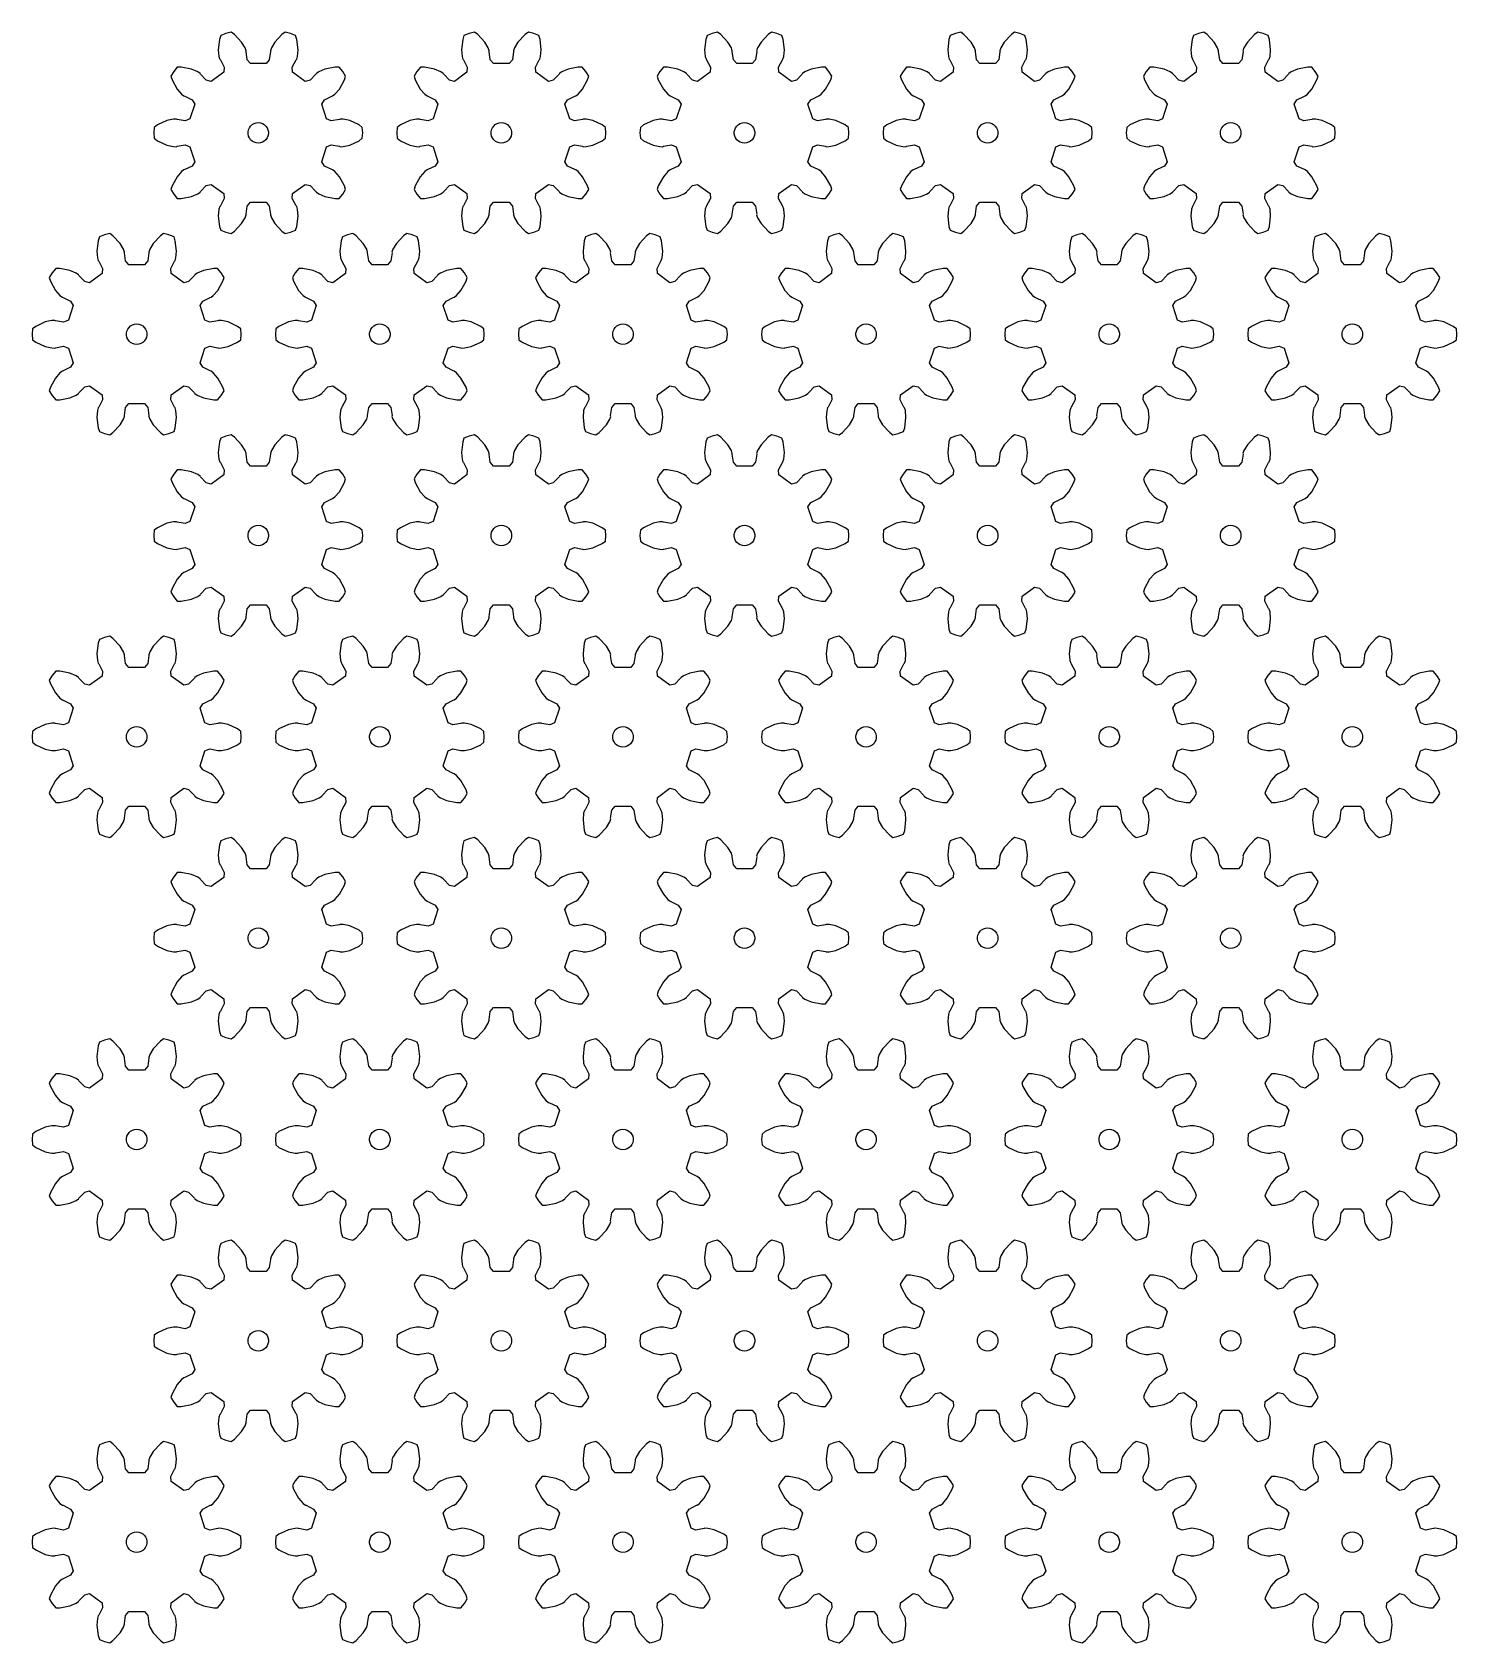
# Model space of a CAD drawing. Extents: x 0 to 208, y 0 to 235.
import ezdxf

# ---------------------------------------------------------------- set-up
doc = ezdxf.new("R2010")
doc.units = 0

msp = doc.modelspace()

# ---------------------------------------------------------------- linework, layer by layer
for p, q in [((29.12, 235.5), (28.34, 235.31)), ((29.59, 235.16), (29.12, 235.5)), ((37, 235.5), (36.52, 235.16)), ((37.78, 235.31), (37, 235.5)), ((64.67, 235.5), (63.89, 235.31)), ((65.15, 235.16), (64.67, 235.5)), ((72.56, 235.5), (72.08, 235.16)), ((73.34, 235.31), (72.56, 235.5)), ((100.23, 235.5), (99.45, 235.31)), ((100.71, 235.16), (100.23, 235.5)), ((108.11, 235.5), (107.64, 235.16)), ((108.89, 235.31), (108.11, 235.5)), ((135.79, 235.5), (135.01, 235.31)), ((136.27, 235.16), (135.79, 235.5)), ((143.67, 235.5), (143.2, 235.16)), ((144.45, 235.31), (143.67, 235.5)), ((171.35, 235.5), (170.57, 235.31)), ((171.82, 235.16), (171.35, 235.5)), ((179.23, 235.5), (178.75, 235.16)), ((180.01, 235.31), (179.23, 235.5)), ((27.41, 234.45), (27.22, 232.94)), ((27.59, 235), (27.41, 234.45)), ((28.34, 235.31), (27.59, 235)), ((30.63, 234.05), (29.59, 235.16)), ((31.14, 233.19), (30.63, 234.05)), ((31.28, 232.79), (31.14, 233.19)), ((34.98, 233.19), (34.84, 232.79)), ((35.49, 234.05), (34.98, 233.19)), ((36.52, 235.16), (35.49, 234.05)), ((38.52, 235), (37.78, 235.31)), ((38.71, 234.45), (38.52, 235)), ((38.89, 232.94), (38.71, 234.45)), ((62.96, 234.45), (62.78, 232.94)), ((63.15, 235), (62.96, 234.45)), ((63.89, 235.31), (63.15, 235)), ((66.19, 234.05), (65.15, 235.16)), ((66.7, 233.19), (66.19, 234.05)), ((66.84, 232.79), (66.7, 233.19)), ((70.53, 233.19), (70.39, 232.79)), ((71.04, 234.05), (70.53, 233.19)), ((72.08, 235.16), (71.04, 234.05)), ((74.08, 235), (73.34, 235.31)), ((74.27, 234.45), (74.08, 235)), ((74.45, 232.94), (74.27, 234.45)), ((98.52, 234.45), (98.34, 232.94)), ((98.71, 235), (98.52, 234.45)), ((99.45, 235.31), (98.71, 235)), ((101.75, 234.05), (100.71, 235.16)), ((102.26, 233.19), (101.75, 234.05)), ((102.39, 232.79), (102.26, 233.19)), ((106.09, 233.19), (105.95, 232.79)), ((106.6, 234.05), (106.09, 233.19)), ((107.64, 235.16), (106.6, 234.05)), ((109.64, 235), (108.89, 235.31)), ((109.82, 234.45), (109.64, 235)), ((110.01, 232.94), (109.82, 234.45)), ((134.08, 234.45), (133.9, 232.94)), ((134.27, 235), (134.08, 234.45)), ((135.01, 235.31), (134.27, 235)), ((137.3, 234.05), (136.27, 235.16)), ((137.81, 233.19), (137.3, 234.05)), ((137.95, 232.79), (137.81, 233.19)), ((141.65, 233.19), (141.51, 232.79)), ((142.16, 234.05), (141.65, 233.19)), ((143.2, 235.16), (142.16, 234.05)), ((145.19, 235), (144.45, 235.31)), ((145.38, 234.45), (145.19, 235)), ((145.57, 232.94), (145.38, 234.45)), ((169.64, 234.45), (169.45, 232.94)), ((169.83, 235), (169.64, 234.45)), ((170.57, 235.31), (169.83, 235)), ((172.86, 234.05), (171.82, 235.16)), ((173.37, 233.19), (172.86, 234.05)), ((173.51, 232.79), (173.37, 233.19)), ((177.21, 233.19), (177.07, 232.79)), ((177.72, 234.05), (177.21, 233.19)), ((178.75, 235.16), (177.72, 234.05)), ((180.75, 235), (180.01, 235.31)), ((180.94, 234.45), (180.75, 235)), ((181.12, 232.94), (180.94, 234.45)), ((27.22, 232.94), (27.31, 231.95)), ((27.31, 231.95), (27.44, 231.54)), ((27.44, 231.54), (27.52, 231.45)), ((27.52, 231.45), (28.07, 230.39)), ((31.27, 232.67), (31.28, 232.79)), ((31.44, 231.48), (31.27, 232.67)), ((31.92, 230.91), (31.44, 231.48)), ((34.2, 230.91), (31.92, 230.91)), ((34.67, 231.48), (34.2, 230.91)), ((34.85, 232.67), (34.67, 231.48)), ((34.84, 232.79), (34.85, 232.67)), ((38.04, 230.39), (38.6, 231.45)), ((38.6, 231.45), (38.68, 231.54)), ((38.68, 231.54), (38.8, 231.95)), ((38.8, 231.95), (38.89, 232.94)), ((62.78, 232.94), (62.87, 231.95)), ((62.87, 231.95), (63, 231.54)), ((63, 231.54), (63.07, 231.45)), ((63.07, 231.45), (63.63, 230.39)), ((66.83, 232.67), (66.84, 232.79)), ((67, 231.48), (66.83, 232.67)), ((67.48, 230.91), (67, 231.48)), ((69.75, 230.91), (67.48, 230.91)), ((70.23, 231.48), (69.75, 230.91)), ((70.41, 232.67), (70.23, 231.48)), ((70.39, 232.79), (70.41, 232.67)), ((73.6, 230.39), (74.16, 231.45)), ((74.16, 231.45), (74.23, 231.54)), ((74.23, 231.54), (74.36, 231.95)), ((74.36, 231.95), (74.45, 232.94)), ((98.34, 232.94), (98.43, 231.95)), ((98.43, 231.95), (98.55, 231.54)), ((98.55, 231.54), (98.63, 231.45)), ((98.63, 231.45), (99.19, 230.39)), ((102.38, 232.67), (102.39, 232.79)), ((102.56, 231.48), (102.38, 232.67)), ((103.03, 230.91), (102.56, 231.48)), ((105.31, 230.91), (103.03, 230.91)), ((105.79, 231.48), (105.31, 230.91)), ((105.96, 232.67), (105.79, 231.48)), ((105.95, 232.79), (105.96, 232.67)), ((109.16, 230.39), (109.72, 231.45)), ((109.72, 231.45), (109.79, 231.54)), ((109.79, 231.54), (109.92, 231.95)), ((109.92, 231.95), (110.01, 232.94)), ((133.9, 232.94), (133.99, 231.95)), ((133.99, 231.95), (134.11, 231.54)), ((134.11, 231.54), (134.19, 231.45)), ((134.19, 231.45), (134.74, 230.39)), ((137.94, 232.67), (137.95, 232.79)), ((138.12, 231.48), (137.94, 232.67)), ((138.59, 230.91), (138.12, 231.48)), ((140.87, 230.91), (138.59, 230.91)), ((141.35, 231.48), (140.87, 230.91)), ((141.52, 232.67), (141.35, 231.48)), ((141.51, 232.79), (141.52, 232.67)), ((144.72, 230.39), (145.27, 231.45)), ((145.27, 231.45), (145.35, 231.54)), ((145.35, 231.54), (145.48, 231.95)), ((145.48, 231.95), (145.57, 232.94)), ((169.45, 232.94), (169.54, 231.95)), ((169.54, 231.95), (169.67, 231.54)), ((169.67, 231.54), (169.75, 231.45)), ((169.75, 231.45), (170.3, 230.39)), ((173.5, 232.67), (173.51, 232.79)), ((173.67, 231.48), (173.5, 232.67)), ((174.15, 230.91), (173.67, 231.48)), ((176.43, 230.91), (174.15, 230.91)), ((176.9, 231.48), (176.43, 230.91)), ((177.08, 232.67), (176.9, 231.48)), ((177.07, 232.79), (177.08, 232.67)), ((180.28, 230.39), (180.83, 231.45)), ((180.83, 231.45), (180.91, 231.54)), ((180.91, 231.54), (181.03, 231.95)), ((181.03, 231.95), (181.12, 232.94)), ((20.7, 229.76), (20.28, 229.07)), ((20.28, 229.07), (20.45, 228.52)), ((20.45, 228.52), (21.19, 227.19)), ((21.22, 230.37), (20.7, 229.76)), ((21.8, 230.38), (21.22, 230.37)), ((23.3, 230.08), (21.8, 230.38)), ((24.21, 229.69), (23.3, 230.08)), ((24.56, 229.45), (24.21, 229.69)), ((24.62, 229.35), (24.56, 229.45)), ((25.46, 228.49), (24.62, 229.35)), ((26.18, 228.31), (25.46, 228.49)), ((28.02, 229.65), (26.18, 228.31)), ((28.07, 230.39), (28.02, 229.65)), ((38.09, 229.65), (38.04, 230.39)), ((39.94, 228.31), (38.09, 229.65)), ((40.66, 228.49), (39.94, 228.31)), ((41.5, 229.35), (40.66, 228.49)), ((41.56, 229.45), (41.5, 229.35)), ((41.91, 229.69), (41.56, 229.45)), ((42.82, 230.08), (41.91, 229.69)), ((44.32, 230.38), (42.82, 230.08)), ((44.9, 230.37), (44.32, 230.38)), ((45.42, 229.76), (44.9, 230.37)), ((44.93, 227.19), (45.67, 228.52)), ((45.84, 229.07), (45.42, 229.76)), ((45.67, 228.52), (45.84, 229.07)), ((56.25, 229.76), (55.84, 229.07)), ((55.84, 229.07), (56.01, 228.52)), ((56.01, 228.52), (56.75, 227.19)), ((56.78, 230.37), (56.25, 229.76)), ((57.36, 230.38), (56.78, 230.37)), ((58.85, 230.08), (57.36, 230.38)), ((59.77, 229.69), (58.85, 230.08)), ((60.12, 229.45), (59.77, 229.69)), ((60.18, 229.35), (60.12, 229.45)), ((61.02, 228.49), (60.18, 229.35)), ((61.74, 228.31), (61.02, 228.49)), ((63.58, 229.65), (61.74, 228.31)), ((63.63, 230.39), (63.58, 229.65)), ((73.65, 229.65), (73.6, 230.39)), ((75.49, 228.31), (73.65, 229.65)), ((76.21, 228.49), (75.49, 228.31)), ((77.05, 229.35), (76.21, 228.49)), ((77.11, 229.45), (77.05, 229.35)), ((77.46, 229.69), (77.11, 229.45)), ((78.38, 230.08), (77.46, 229.69)), ((79.87, 230.38), (78.38, 230.08)), ((80.45, 230.37), (79.87, 230.38)), ((80.98, 229.76), (80.45, 230.37)), ((80.48, 227.19), (81.22, 228.52)), ((81.4, 229.07), (80.98, 229.76)), ((81.22, 228.52), (81.4, 229.07)), ((91.81, 229.76), (91.39, 229.07)), ((91.39, 229.07), (91.56, 228.52)), ((91.56, 228.52), (92.31, 227.19)), ((92.33, 230.37), (91.81, 229.76)), ((92.92, 230.38), (92.33, 230.37)), ((94.41, 230.08), (92.92, 230.38)), ((95.32, 229.69), (94.41, 230.08)), ((95.68, 229.45), (95.32, 229.69)), ((95.74, 229.35), (95.68, 229.45)), ((96.57, 228.49), (95.74, 229.35)), ((97.29, 228.31), (96.57, 228.49)), ((99.14, 229.65), (97.29, 228.31)), ((99.19, 230.39), (99.14, 229.65)), ((109.21, 229.65), (109.16, 230.39)), ((111.05, 228.31), (109.21, 229.65)), ((111.77, 228.49), (111.05, 228.31)), ((112.61, 229.35), (111.77, 228.49)), ((112.67, 229.45), (112.61, 229.35)), ((113.02, 229.69), (112.67, 229.45)), ((113.94, 230.08), (113.02, 229.69)), ((115.43, 230.38), (113.94, 230.08)), ((116.01, 230.37), (115.43, 230.38)), ((116.53, 229.76), (116.01, 230.37)), ((116.04, 227.19), (116.78, 228.52)), ((116.95, 229.07), (116.53, 229.76)), ((116.78, 228.52), (116.95, 229.07)), ((127.37, 229.76), (126.95, 229.07)), ((126.95, 229.07), (127.12, 228.52)), ((127.12, 228.52), (127.86, 227.19)), ((127.89, 230.37), (127.37, 229.76)), ((128.47, 230.38), (127.89, 230.37)), ((129.97, 230.08), (128.47, 230.38)), ((130.88, 229.69), (129.97, 230.08)), ((131.23, 229.45), (130.88, 229.69)), ((131.29, 229.35), (131.23, 229.45)), ((132.13, 228.49), (131.29, 229.35)), ((132.85, 228.31), (132.13, 228.49)), ((134.69, 229.65), (132.85, 228.31)), ((134.74, 230.39), (134.69, 229.65)), ((144.77, 229.65), (144.72, 230.39)), ((146.61, 228.31), (144.77, 229.65)), ((147.33, 228.49), (146.61, 228.31)), ((148.17, 229.35), (147.33, 228.49)), ((148.23, 229.45), (148.17, 229.35)), ((148.58, 229.69), (148.23, 229.45)), ((149.49, 230.08), (148.58, 229.69)), ((150.99, 230.38), (149.49, 230.08)), ((151.57, 230.37), (150.99, 230.38)), ((152.09, 229.76), (151.57, 230.37)), ((151.6, 227.19), (152.34, 228.52)), ((152.51, 229.07), (152.09, 229.76)), ((152.34, 228.52), (152.51, 229.07)), ((162.93, 229.76), (162.51, 229.07)), ((162.51, 229.07), (162.68, 228.52)), ((162.68, 228.52), (163.42, 227.19)), ((163.45, 230.37), (162.93, 229.76)), ((164.03, 230.38), (163.45, 230.37)), ((165.53, 230.08), (164.03, 230.38)), ((166.44, 229.69), (165.53, 230.08)), ((166.79, 229.45), (166.44, 229.69)), ((166.85, 229.35), (166.79, 229.45)), ((167.69, 228.49), (166.85, 229.35)), ((168.41, 228.31), (167.69, 228.49)), ((170.25, 229.65), (168.41, 228.31)), ((170.3, 230.39), (170.25, 229.65)), ((180.33, 229.65), (180.28, 230.39)), ((182.17, 228.31), (180.33, 229.65)), ((182.89, 228.49), (182.17, 228.31)), ((183.73, 229.35), (182.89, 228.49)), ((183.79, 229.45), (183.73, 229.35)), ((184.14, 229.69), (183.79, 229.45)), ((185.05, 230.08), (184.14, 229.69)), ((186.55, 230.38), (185.05, 230.08)), ((187.13, 230.37), (186.55, 230.38)), ((187.65, 229.76), (187.13, 230.37)), ((187.16, 227.19), (187.9, 228.52)), ((188.07, 229.07), (187.65, 229.76)), ((187.9, 228.52), (188.07, 229.07)), ((21.19, 227.19), (21.84, 226.44)), ((21.84, 226.44), (22.19, 226.18)), ((22.19, 226.18), (22.3, 226.15)), ((22.3, 226.15), (23.38, 225.62)), ((42.74, 225.62), (43.81, 226.15)), ((43.81, 226.15), (43.93, 226.18)), ((43.93, 226.18), (44.27, 226.44)), ((44.27, 226.44), (44.93, 227.19)), ((56.75, 227.19), (57.4, 226.44)), ((57.4, 226.44), (57.74, 226.18)), ((57.74, 226.18), (57.86, 226.15)), ((57.86, 226.15), (58.93, 225.62)), ((78.3, 225.62), (79.37, 226.15)), ((79.37, 226.15), (79.49, 226.18)), ((79.49, 226.18), (79.83, 226.44)), ((79.83, 226.44), (80.48, 227.19)), ((92.31, 227.19), (92.96, 226.44)), ((92.96, 226.44), (93.3, 226.18)), ((93.3, 226.18), (93.42, 226.15)), ((93.42, 226.15), (94.49, 225.62)), ((113.86, 225.62), (114.93, 226.15)), ((114.93, 226.15), (115.04, 226.18)), ((115.04, 226.18), (115.39, 226.44)), ((115.39, 226.44), (116.04, 227.19)), ((127.86, 227.19), (128.52, 226.44)), ((128.52, 226.44), (128.86, 226.18)), ((128.86, 226.18), (128.97, 226.15)), ((128.97, 226.15), (130.05, 225.62)), ((149.41, 225.62), (150.49, 226.15)), ((150.49, 226.15), (150.6, 226.18)), ((150.6, 226.18), (150.95, 226.44)), ((150.95, 226.44), (151.6, 227.19)), ((163.42, 227.19), (164.07, 226.44)), ((164.07, 226.44), (164.42, 226.18)), ((164.42, 226.18), (164.53, 226.15)), ((164.53, 226.15), (165.61, 225.62)), ((184.97, 225.62), (186.05, 226.15)), ((186.05, 226.15), (186.16, 226.18)), ((186.16, 226.18), (186.5, 226.44)), ((186.5, 226.44), (187.16, 227.19)), ((23.77, 224.99), (23.07, 222.83)), ((23.38, 225.62), (23.77, 224.99)), ((42.35, 224.99), (42.74, 225.62)), ((43.05, 222.83), (42.35, 224.99)), ((59.33, 224.99), (58.62, 222.83)), ((58.93, 225.62), (59.33, 224.99)), ((77.9, 224.99), (78.3, 225.62)), ((78.61, 222.83), (77.9, 224.99)), ((94.89, 224.99), (94.18, 222.83)), ((94.49, 225.62), (94.89, 224.99)), ((113.46, 224.99), (113.86, 225.62)), ((114.16, 222.83), (113.46, 224.99)), ((130.44, 224.99), (129.74, 222.83)), ((130.05, 225.62), (130.44, 224.99)), ((149.02, 224.99), (149.41, 225.62)), ((149.72, 222.83), (149.02, 224.99)), ((166, 224.99), (165.3, 222.83)), ((165.61, 225.62), (166, 224.99)), ((184.58, 224.99), (184.97, 225.62)), ((185.28, 222.83), (184.58, 224.99)), ((17.84, 221.58), (17.78, 220.78)), ((18.31, 221.93), (17.84, 221.58)), ((19.69, 222.57), (18.31, 221.93)), ((20.66, 222.79), (19.69, 222.57)), ((21.09, 222.8), (20.66, 222.79)), ((21.19, 222.75), (21.09, 222.8)), ((22.38, 222.55), (21.19, 222.75)), ((23.07, 222.83), (22.38, 222.55)), ((31.63, 221.24), (31.76, 221.53)), ((31.76, 221.53), (31.94, 221.78)), ((31.94, 221.78), (32.18, 221.99)), ((32.18, 221.99), (32.45, 222.15)), ((32.45, 222.15), (32.75, 222.25)), ((32.75, 222.25), (33.06, 222.28)), ((33.06, 222.28), (33.37, 222.25)), ((33.37, 222.25), (33.67, 222.15)), ((33.67, 222.15), (33.94, 221.99)), ((33.94, 221.99), (34.17, 221.78)), ((34.17, 221.78), (34.36, 221.53)), ((34.36, 221.53), (34.48, 221.24)), ((43.74, 222.55), (43.05, 222.83)), ((44.92, 222.75), (43.74, 222.55)), ((45.03, 222.8), (44.92, 222.75)), ((45.46, 222.79), (45.03, 222.8)), ((46.43, 222.57), (45.46, 222.79)), ((47.81, 221.93), (46.43, 222.57)), ((48.27, 221.58), (47.81, 221.93)), ((48.34, 220.78), (48.27, 221.58)), ((53.4, 221.58), (53.34, 220.78)), ((53.86, 221.93), (53.4, 221.58)), ((55.25, 222.57), (53.86, 221.93)), ((56.22, 222.79), (55.25, 222.57)), ((56.64, 222.8), (56.22, 222.79)), ((56.75, 222.75), (56.64, 222.8)), ((57.93, 222.55), (56.75, 222.75)), ((58.62, 222.83), (57.93, 222.55)), ((67.19, 221.24), (67.32, 221.53)), ((67.32, 221.53), (67.5, 221.78)), ((67.5, 221.78), (67.73, 221.99)), ((67.73, 221.99), (68.01, 222.15)), ((68.01, 222.15), (68.3, 222.25)), ((68.3, 222.25), (68.62, 222.28)), ((68.62, 222.28), (68.93, 222.25)), ((68.93, 222.25), (69.23, 222.15)), ((69.23, 222.15), (69.5, 221.99)), ((69.5, 221.99), (69.73, 221.78)), ((69.73, 221.78), (69.91, 221.53)), ((69.91, 221.53), (70.04, 221.24)), ((79.3, 222.55), (78.61, 222.83)), ((80.48, 222.75), (79.3, 222.55)), ((80.59, 222.8), (80.48, 222.75)), ((81.02, 222.79), (80.59, 222.8)), ((81.98, 222.57), (81.02, 222.79)), ((83.37, 221.93), (81.98, 222.57)), ((83.83, 221.58), (83.37, 221.93)), ((83.89, 220.78), (83.83, 221.58)), ((88.96, 221.58), (88.89, 220.78)), ((89.42, 221.93), (88.96, 221.58)), ((90.81, 222.57), (89.42, 221.93)), ((91.77, 222.79), (90.81, 222.57)), ((92.2, 222.8), (91.77, 222.79)), ((92.31, 222.75), (92.2, 222.8)), ((93.49, 222.55), (92.31, 222.75)), ((94.18, 222.83), (93.49, 222.55)), ((102.75, 221.24), (102.87, 221.53)), ((102.87, 221.53), (103.06, 221.78)), ((103.06, 221.78), (103.29, 221.99)), ((103.29, 221.99), (103.56, 222.15)), ((103.56, 222.15), (103.86, 222.25)), ((103.86, 222.25), (104.17, 222.28)), ((104.17, 222.28), (104.49, 222.25)), ((104.49, 222.25), (104.78, 222.15)), ((104.78, 222.15), (105.05, 221.99)), ((105.05, 221.99), (105.29, 221.78)), ((105.29, 221.78), (105.47, 221.53)), ((105.47, 221.53), (105.6, 221.24)), ((114.85, 222.55), (114.16, 222.83)), ((116.04, 222.75), (114.85, 222.55)), ((116.14, 222.8), (116.04, 222.75)), ((116.57, 222.79), (116.14, 222.8)), ((117.54, 222.57), (116.57, 222.79)), ((118.92, 221.93), (117.54, 222.57)), ((119.39, 221.58), (118.92, 221.93)), ((119.45, 220.78), (119.39, 221.58)), ((124.52, 221.58), (124.45, 220.78)), ((124.98, 221.93), (124.52, 221.58)), ((126.36, 222.57), (124.98, 221.93)), ((127.33, 222.79), (126.36, 222.57)), ((127.76, 222.8), (127.33, 222.79)), ((127.87, 222.75), (127.76, 222.8)), ((129.05, 222.55), (127.87, 222.75)), ((129.74, 222.83), (129.05, 222.55)), ((138.3, 221.24), (138.43, 221.53)), ((138.43, 221.53), (138.62, 221.78)), ((138.62, 221.78), (138.85, 221.99)), ((138.85, 221.99), (139.12, 222.15)), ((139.12, 222.15), (139.42, 222.25)), ((139.42, 222.25), (139.73, 222.28)), ((139.73, 222.28), (140.04, 222.25)), ((140.04, 222.25), (140.34, 222.15)), ((140.34, 222.15), (140.61, 221.99)), ((140.61, 221.99), (140.85, 221.78)), ((140.85, 221.78), (141.03, 221.53)), ((141.03, 221.53), (141.16, 221.24)), ((150.41, 222.55), (149.72, 222.83)), ((151.59, 222.75), (150.41, 222.55)), ((151.7, 222.8), (151.59, 222.75)), ((152.13, 222.79), (151.7, 222.8)), ((153.1, 222.57), (152.13, 222.79)), ((154.48, 221.93), (153.1, 222.57)), ((154.95, 221.58), (154.48, 221.93)), ((155.01, 220.78), (154.95, 221.58)), ((160.07, 221.58), (160.01, 220.78)), ((160.54, 221.93), (160.07, 221.58)), ((161.92, 222.57), (160.54, 221.93)), ((162.89, 222.79), (161.92, 222.57)), ((163.32, 222.8), (162.89, 222.79)), ((163.43, 222.75), (163.32, 222.8)), ((164.61, 222.55), (163.43, 222.75)), ((165.3, 222.83), (164.61, 222.55)), ((173.86, 221.24), (173.99, 221.53)), ((173.99, 221.53), (174.17, 221.78)), ((174.17, 221.78), (174.41, 221.99)), ((174.41, 221.99), (174.68, 222.15)), ((174.68, 222.15), (174.98, 222.25)), ((174.98, 222.25), (175.29, 222.28)), ((175.29, 222.28), (175.6, 222.25)), ((175.6, 222.25), (175.9, 222.15)), ((175.9, 222.15), (176.17, 221.99)), ((176.17, 221.99), (176.4, 221.78)), ((176.4, 221.78), (176.59, 221.53)), ((176.59, 221.53), (176.72, 221.24)), ((185.97, 222.55), (185.28, 222.83)), ((187.15, 222.75), (185.97, 222.55)), ((187.26, 222.8), (187.15, 222.75)), ((187.69, 222.79), (187.26, 222.8)), ((188.66, 222.57), (187.69, 222.79)), ((190.04, 221.93), (188.66, 222.57)), ((190.5, 221.58), (190.04, 221.93)), ((190.57, 220.78), (190.5, 221.58)), ((17.78, 220.78), (17.84, 219.98)), ((17.84, 219.98), (18.31, 219.63)), ((18.31, 219.63), (19.69, 218.99)), ((31.57, 220.93), (31.63, 221.24)), ((31.57, 220.62), (31.57, 220.93)), ((31.63, 220.31), (31.57, 220.62)), ((31.76, 220.03), (31.63, 220.31)), ((31.94, 219.77), (31.76, 220.03)), ((32.18, 219.56), (31.94, 219.77)), ((32.45, 219.41), (32.18, 219.56)), ((32.75, 219.31), (32.45, 219.41)), ((33.06, 219.28), (32.75, 219.31)), ((33.37, 219.31), (33.06, 219.28)), ((33.67, 219.41), (33.37, 219.31)), ((33.94, 219.56), (33.67, 219.41)), ((34.17, 219.77), (33.94, 219.56)), ((34.36, 220.03), (34.17, 219.77)), ((34.48, 220.31), (34.36, 220.03)), ((34.48, 221.24), (34.55, 220.93)), ((34.55, 220.62), (34.48, 220.31)), ((34.55, 220.93), (34.55, 220.62)), ((46.43, 218.99), (47.81, 219.63)), ((47.81, 219.63), (48.27, 219.98)), ((48.27, 219.98), (48.34, 220.78)), ((53.34, 220.78), (53.4, 219.98)), ((53.4, 219.98), (53.86, 219.63)), ((53.86, 219.63), (55.25, 218.99)), ((67.12, 220.93), (67.19, 221.24)), ((67.12, 220.62), (67.12, 220.93)), ((67.19, 220.31), (67.12, 220.62)), ((67.32, 220.03), (67.19, 220.31)), ((67.5, 219.77), (67.32, 220.03)), ((67.73, 219.56), (67.5, 219.77)), ((68.01, 219.41), (67.73, 219.56)), ((68.3, 219.31), (68.01, 219.41)), ((68.62, 219.28), (68.3, 219.31)), ((68.93, 219.31), (68.62, 219.28)), ((69.23, 219.41), (68.93, 219.31)), ((69.5, 219.56), (69.23, 219.41)), ((69.73, 219.77), (69.5, 219.56)), ((69.91, 220.03), (69.73, 219.77)), ((70.04, 220.31), (69.91, 220.03)), ((70.04, 221.24), (70.11, 220.93)), ((70.11, 220.62), (70.04, 220.31)), ((70.11, 220.93), (70.11, 220.62)), ((81.98, 218.99), (83.37, 219.63)), ((83.37, 219.63), (83.83, 219.98)), ((83.83, 219.98), (83.89, 220.78)), ((88.89, 220.78), (88.96, 219.98)), ((88.96, 219.98), (89.42, 219.63)), ((89.42, 219.63), (90.81, 218.99)), ((102.68, 220.93), (102.75, 221.24)), ((102.68, 220.62), (102.68, 220.93)), ((102.75, 220.31), (102.68, 220.62)), ((102.87, 220.03), (102.75, 220.31)), ((103.06, 219.77), (102.87, 220.03)), ((103.29, 219.56), (103.06, 219.77)), ((103.56, 219.41), (103.29, 219.56)), ((103.86, 219.31), (103.56, 219.41)), ((104.17, 219.28), (103.86, 219.31)), ((104.49, 219.31), (104.17, 219.28)), ((104.78, 219.41), (104.49, 219.31)), ((105.05, 219.56), (104.78, 219.41)), ((105.29, 219.77), (105.05, 219.56)), ((105.47, 220.03), (105.29, 219.77)), ((105.6, 220.31), (105.47, 220.03)), ((105.6, 221.24), (105.67, 220.93)), ((105.67, 220.62), (105.6, 220.31)), ((105.67, 220.93), (105.67, 220.62)), ((117.54, 218.99), (118.92, 219.63)), ((118.92, 219.63), (119.39, 219.98)), ((119.39, 219.98), (119.45, 220.78)), ((124.45, 220.78), (124.52, 219.98)), ((124.52, 219.98), (124.98, 219.63)), ((124.98, 219.63), (126.36, 218.99)), ((138.24, 220.93), (138.3, 221.24)), ((138.24, 220.62), (138.24, 220.93)), ((138.3, 220.31), (138.24, 220.62)), ((138.43, 220.03), (138.3, 220.31)), ((138.62, 219.77), (138.43, 220.03)), ((138.85, 219.56), (138.62, 219.77)), ((139.12, 219.41), (138.85, 219.56)), ((139.42, 219.31), (139.12, 219.41)), ((139.73, 219.28), (139.42, 219.31)), ((140.04, 219.31), (139.73, 219.28)), ((140.34, 219.41), (140.04, 219.31)), ((140.61, 219.56), (140.34, 219.41)), ((140.85, 219.77), (140.61, 219.56)), ((141.03, 220.03), (140.85, 219.77)), ((141.16, 220.31), (141.03, 220.03)), ((141.16, 221.24), (141.22, 220.93)), ((141.22, 220.62), (141.16, 220.31)), ((141.22, 220.93), (141.22, 220.62)), ((153.1, 218.99), (154.48, 219.63)), ((154.48, 219.63), (154.95, 219.98)), ((154.95, 219.98), (155.01, 220.78)), ((160.01, 220.78), (160.07, 219.98)), ((160.07, 219.98), (160.54, 219.63)), ((160.54, 219.63), (161.92, 218.99)), ((173.8, 220.93), (173.86, 221.24)), ((173.8, 220.62), (173.8, 220.93)), ((173.86, 220.31), (173.8, 220.62)), ((173.99, 220.03), (173.86, 220.31)), ((174.17, 219.77), (173.99, 220.03)), ((174.41, 219.56), (174.17, 219.77)), ((174.68, 219.41), (174.41, 219.56)), ((174.98, 219.31), (174.68, 219.41)), ((175.29, 219.28), (174.98, 219.31)), ((175.6, 219.31), (175.29, 219.28)), ((175.9, 219.41), (175.6, 219.31)), ((176.17, 219.56), (175.9, 219.41)), ((176.4, 219.77), (176.17, 219.56)), ((176.59, 220.03), (176.4, 219.77)), ((176.72, 220.31), (176.59, 220.03)), ((176.72, 221.24), (176.78, 220.93)), ((176.78, 220.62), (176.72, 220.31)), ((176.78, 220.93), (176.78, 220.62)), ((188.66, 218.99), (190.04, 219.63)), ((190.04, 219.63), (190.5, 219.98)), ((190.5, 219.98), (190.57, 220.78)), ((19.69, 218.99), (20.66, 218.77)), ((20.66, 218.77), (21.09, 218.76)), ((21.09, 218.76), (21.19, 218.81)), ((21.19, 218.81), (22.38, 219.01)), ((22.38, 219.01), (23.07, 218.73)), ((23.07, 218.73), (23.77, 216.56)), ((42.35, 216.56), (43.05, 218.73)), ((43.05, 218.73), (43.74, 219.01)), ((43.74, 219.01), (44.92, 218.81)), ((44.92, 218.81), (45.03, 218.76)), ((45.03, 218.76), (45.46, 218.77)), ((45.46, 218.77), (46.43, 218.99)), ((55.25, 218.99), (56.22, 218.77)), ((56.22, 218.77), (56.64, 218.76)), ((56.64, 218.76), (56.75, 218.81)), ((56.75, 218.81), (57.93, 219.01)), ((57.93, 219.01), (58.62, 218.73)), ((58.62, 218.73), (59.33, 216.56)), ((77.9, 216.56), (78.61, 218.73)), ((78.61, 218.73), (79.3, 219.01)), ((79.3, 219.01), (80.48, 218.81)), ((80.48, 218.81), (80.59, 218.76)), ((80.59, 218.76), (81.02, 218.77)), ((81.02, 218.77), (81.98, 218.99)), ((90.81, 218.99), (91.77, 218.77)), ((91.77, 218.77), (92.2, 218.76)), ((92.2, 218.76), (92.31, 218.81)), ((92.31, 218.81), (93.49, 219.01)), ((93.49, 219.01), (94.18, 218.73)), ((94.18, 218.73), (94.89, 216.56)), ((113.46, 216.56), (114.16, 218.73)), ((114.16, 218.73), (114.85, 219.01)), ((114.85, 219.01), (116.04, 218.81)), ((116.04, 218.81), (116.14, 218.76)), ((116.14, 218.76), (116.57, 218.77)), ((116.57, 218.77), (117.54, 218.99)), ((126.36, 218.99), (127.33, 218.77)), ((127.33, 218.77), (127.76, 218.76)), ((127.76, 218.76), (127.87, 218.81)), ((127.87, 218.81), (129.05, 219.01)), ((129.05, 219.01), (129.74, 218.73)), ((129.74, 218.73), (130.44, 216.56)), ((149.02, 216.56), (149.72, 218.73)), ((149.72, 218.73), (150.41, 219.01)), ((150.41, 219.01), (151.59, 218.81)), ((151.59, 218.81), (151.7, 218.76)), ((151.7, 218.76), (152.13, 218.77)), ((152.13, 218.77), (153.1, 218.99)), ((161.92, 218.99), (162.89, 218.77)), ((162.89, 218.77), (163.32, 218.76)), ((163.32, 218.76), (163.43, 218.81)), ((163.43, 218.81), (164.61, 219.01)), ((164.61, 219.01), (165.3, 218.73)), ((165.3, 218.73), (166, 216.56)), ((184.58, 216.56), (185.28, 218.73)), ((185.28, 218.73), (185.97, 219.01)), ((185.97, 219.01), (187.15, 218.81)), ((187.15, 218.81), (187.26, 218.76)), ((187.26, 218.76), (187.69, 218.77)), ((187.69, 218.77), (188.66, 218.99)), ((21.19, 214.37), (20.45, 213.04)), ((21.84, 215.12), (21.19, 214.37)), ((22.19, 215.37), (21.84, 215.12)), ((22.3, 215.4), (22.19, 215.37)), ((23.38, 215.93), (22.3, 215.4)), ((23.77, 216.56), (23.38, 215.93)), ((42.74, 215.93), (42.35, 216.56)), ((43.81, 215.4), (42.74, 215.93)), ((43.93, 215.37), (43.81, 215.4)), ((44.27, 215.12), (43.93, 215.37)), ((44.93, 214.37), (44.27, 215.12)), ((45.67, 213.04), (44.93, 214.37)), ((56.75, 214.37), (56.01, 213.04)), ((57.4, 215.12), (56.75, 214.37)), ((57.74, 215.37), (57.4, 215.12)), ((57.86, 215.4), (57.74, 215.37)), ((58.93, 215.93), (57.86, 215.4)), ((59.33, 216.56), (58.93, 215.93)), ((78.3, 215.93), (77.9, 216.56)), ((79.37, 215.4), (78.3, 215.93)), ((79.49, 215.37), (79.37, 215.4)), ((79.83, 215.12), (79.49, 215.37)), ((80.48, 214.37), (79.83, 215.12)), ((81.22, 213.04), (80.48, 214.37)), ((92.31, 214.37), (91.56, 213.04)), ((92.96, 215.12), (92.31, 214.37)), ((93.3, 215.37), (92.96, 215.12)), ((93.42, 215.4), (93.3, 215.37)), ((94.49, 215.93), (93.42, 215.4)), ((94.89, 216.56), (94.49, 215.93)), ((113.86, 215.93), (113.46, 216.56)), ((114.93, 215.4), (113.86, 215.93)), ((115.04, 215.37), (114.93, 215.4)), ((115.39, 215.12), (115.04, 215.37)), ((116.04, 214.37), (115.39, 215.12)), ((116.78, 213.04), (116.04, 214.37)), ((127.86, 214.37), (127.12, 213.04)), ((128.52, 215.12), (127.86, 214.37)), ((128.86, 215.37), (128.52, 215.12)), ((128.97, 215.4), (128.86, 215.37)), ((130.05, 215.93), (128.97, 215.4)), ((130.44, 216.56), (130.05, 215.93)), ((149.41, 215.93), (149.02, 216.56)), ((150.49, 215.4), (149.41, 215.93)), ((150.6, 215.37), (150.49, 215.4)), ((150.95, 215.12), (150.6, 215.37)), ((151.6, 214.37), (150.95, 215.12)), ((152.34, 213.04), (151.6, 214.37)), ((163.42, 214.37), (162.68, 213.04)), ((164.07, 215.12), (163.42, 214.37)), ((164.42, 215.37), (164.07, 215.12)), ((164.53, 215.4), (164.42, 215.37)), ((165.61, 215.93), (164.53, 215.4)), ((166, 216.56), (165.61, 215.93)), ((184.97, 215.93), (184.58, 216.56)), ((186.05, 215.4), (184.97, 215.93)), ((186.16, 215.37), (186.05, 215.4)), ((186.5, 215.12), (186.16, 215.37)), ((187.16, 214.37), (186.5, 215.12)), ((187.9, 213.04), (187.16, 214.37)), ((20.45, 213.04), (20.28, 212.48)), ((20.28, 212.48), (20.7, 211.8)), ((24.21, 211.86), (24.56, 212.11)), ((24.56, 212.11), (24.62, 212.21)), ((24.62, 212.21), (25.46, 213.07)), ((25.46, 213.07), (26.18, 213.25)), ((26.18, 213.25), (28.02, 211.91)), ((38.09, 211.91), (39.94, 213.25)), ((39.94, 213.25), (40.66, 213.07)), ((40.66, 213.07), (41.5, 212.21)), ((41.5, 212.21), (41.56, 212.11)), ((41.56, 212.11), (41.91, 211.86)), ((45.42, 211.8), (45.84, 212.48)), ((45.84, 212.48), (45.67, 213.04)), ((56.01, 213.04), (55.84, 212.48)), ((55.84, 212.48), (56.25, 211.8)), ((59.77, 211.86), (60.12, 212.11)), ((60.12, 212.11), (60.18, 212.21)), ((60.18, 212.21), (61.02, 213.07)), ((61.02, 213.07), (61.74, 213.25)), ((61.74, 213.25), (63.58, 211.91)), ((73.65, 211.91), (75.49, 213.25)), ((75.49, 213.25), (76.21, 213.07)), ((76.21, 213.07), (77.05, 212.21)), ((77.05, 212.21), (77.11, 212.11)), ((77.11, 212.11), (77.46, 211.86)), ((80.98, 211.8), (81.4, 212.48)), ((81.4, 212.48), (81.22, 213.04)), ((91.56, 213.04), (91.39, 212.48)), ((91.39, 212.48), (91.81, 211.8)), ((95.32, 211.86), (95.68, 212.11)), ((95.68, 212.11), (95.74, 212.21)), ((95.74, 212.21), (96.57, 213.07)), ((96.57, 213.07), (97.29, 213.25)), ((97.29, 213.25), (99.14, 211.91)), ((109.21, 211.91), (111.05, 213.25)), ((111.05, 213.25), (111.77, 213.07)), ((111.77, 213.07), (112.61, 212.21)), ((112.61, 212.21), (112.67, 212.11)), ((112.67, 212.11), (113.02, 211.86)), ((116.53, 211.8), (116.95, 212.48)), ((116.95, 212.48), (116.78, 213.04)), ((127.12, 213.04), (126.95, 212.48)), ((126.95, 212.48), (127.37, 211.8)), ((130.88, 211.86), (131.23, 212.11)), ((131.23, 212.11), (131.29, 212.21)), ((131.29, 212.21), (132.13, 213.07)), ((132.13, 213.07), (132.85, 213.25)), ((132.85, 213.25), (134.69, 211.91)), ((144.77, 211.91), (146.61, 213.25)), ((146.61, 213.25), (147.33, 213.07)), ((147.33, 213.07), (148.17, 212.21)), ((148.17, 212.21), (148.23, 212.11)), ((148.23, 212.11), (148.58, 211.86)), ((152.09, 211.8), (152.51, 212.48)), ((152.51, 212.48), (152.34, 213.04)), ((162.68, 213.04), (162.51, 212.48)), ((162.51, 212.48), (162.93, 211.8)), ((166.44, 211.86), (166.79, 212.11)), ((166.79, 212.11), (166.85, 212.21)), ((166.85, 212.21), (167.69, 213.07)), ((167.69, 213.07), (168.41, 213.25)), ((168.41, 213.25), (170.25, 211.91)), ((180.33, 211.91), (182.17, 213.25)), ((182.17, 213.25), (182.89, 213.07)), ((182.89, 213.07), (183.73, 212.21)), ((183.73, 212.21), (183.79, 212.11)), ((183.79, 212.11), (184.14, 211.86)), ((187.65, 211.8), (188.07, 212.48)), ((188.07, 212.48), (187.9, 213.04)), ((20.7, 211.8), (21.22, 211.19)), ((21.22, 211.19), (21.8, 211.18)), ((21.8, 211.18), (23.3, 211.47)), ((23.3, 211.47), (24.21, 211.86)), ((27.31, 209.61), (27.22, 208.62)), ((27.44, 210.02), (27.31, 209.61)), ((27.52, 210.11), (27.44, 210.02)), ((28.07, 211.17), (27.52, 210.11)), ((28.02, 211.91), (28.07, 211.17)), ((31.27, 208.89), (31.44, 210.07)), ((31.44, 210.07), (31.92, 210.64)), ((31.92, 210.64), (34.2, 210.64)), ((34.2, 210.64), (34.67, 210.07)), ((34.67, 210.07), (34.85, 208.89)), ((38.04, 211.17), (38.09, 211.91)), ((38.6, 210.11), (38.04, 211.17)), ((38.68, 210.02), (38.6, 210.11)), ((38.8, 209.61), (38.68, 210.02)), ((38.89, 208.62), (38.8, 209.61)), ((41.91, 211.86), (42.82, 211.47)), ((42.82, 211.47), (44.32, 211.18)), ((44.32, 211.18), (44.9, 211.19)), ((44.9, 211.19), (45.42, 211.8)), ((56.25, 211.8), (56.78, 211.19)), ((56.78, 211.19), (57.36, 211.18)), ((57.36, 211.18), (58.85, 211.47)), ((58.85, 211.47), (59.77, 211.86)), ((62.87, 209.61), (62.78, 208.62)), ((63, 210.02), (62.87, 209.61)), ((63.07, 210.11), (63, 210.02)), ((63.63, 211.17), (63.07, 210.11)), ((63.58, 211.91), (63.63, 211.17)), ((66.83, 208.89), (67, 210.07)), ((67, 210.07), (67.48, 210.64)), ((67.48, 210.64), (69.75, 210.64)), ((69.75, 210.64), (70.23, 210.07)), ((70.23, 210.07), (70.41, 208.89)), ((73.6, 211.17), (73.65, 211.91)), ((74.16, 210.11), (73.6, 211.17)), ((74.23, 210.02), (74.16, 210.11)), ((74.36, 209.61), (74.23, 210.02)), ((74.45, 208.62), (74.36, 209.61)), ((77.46, 211.86), (78.38, 211.47)), ((78.38, 211.47), (79.87, 211.18)), ((79.87, 211.18), (80.45, 211.19)), ((80.45, 211.19), (80.98, 211.8)), ((91.81, 211.8), (92.33, 211.19)), ((92.33, 211.19), (92.92, 211.18)), ((92.92, 211.18), (94.41, 211.47)), ((94.41, 211.47), (95.32, 211.86)), ((98.43, 209.61), (98.34, 208.62)), ((98.55, 210.02), (98.43, 209.61)), ((98.63, 210.11), (98.55, 210.02)), ((99.19, 211.17), (98.63, 210.11)), ((99.14, 211.91), (99.19, 211.17)), ((102.38, 208.89), (102.56, 210.07)), ((102.56, 210.07), (103.03, 210.64)), ((103.03, 210.64), (105.31, 210.64)), ((105.31, 210.64), (105.79, 210.07)), ((105.79, 210.07), (105.96, 208.89)), ((109.16, 211.17), (109.21, 211.91)), ((109.72, 210.11), (109.16, 211.17)), ((109.79, 210.02), (109.72, 210.11)), ((109.92, 209.61), (109.79, 210.02)), ((110.01, 208.62), (109.92, 209.61)), ((113.02, 211.86), (113.94, 211.47)), ((113.94, 211.47), (115.43, 211.18)), ((115.43, 211.18), (116.01, 211.19)), ((116.01, 211.19), (116.53, 211.8)), ((127.37, 211.8), (127.89, 211.19)), ((127.89, 211.19), (128.47, 211.18)), ((128.47, 211.18), (129.97, 211.47)), ((129.97, 211.47), (130.88, 211.86)), ((133.99, 209.61), (133.9, 208.62)), ((134.11, 210.02), (133.99, 209.61)), ((134.19, 210.11), (134.11, 210.02)), ((134.74, 211.17), (134.19, 210.11)), ((134.69, 211.91), (134.74, 211.17)), ((137.94, 208.89), (138.12, 210.07)), ((138.12, 210.07), (138.59, 210.64)), ((138.59, 210.64), (140.87, 210.64)), ((140.87, 210.64), (141.35, 210.07)), ((141.35, 210.07), (141.52, 208.89)), ((144.72, 211.17), (144.77, 211.91)), ((145.27, 210.11), (144.72, 211.17)), ((145.35, 210.02), (145.27, 210.11)), ((145.48, 209.61), (145.35, 210.02)), ((145.57, 208.62), (145.48, 209.61)), ((148.58, 211.86), (149.49, 211.47)), ((149.49, 211.47), (150.99, 211.18)), ((150.99, 211.18), (151.57, 211.19)), ((151.57, 211.19), (152.09, 211.8)), ((162.93, 211.8), (163.45, 211.19)), ((163.45, 211.19), (164.03, 211.18)), ((164.03, 211.18), (165.53, 211.47)), ((165.53, 211.47), (166.44, 211.86)), ((169.54, 209.61), (169.45, 208.62)), ((169.67, 210.02), (169.54, 209.61)), ((169.75, 210.11), (169.67, 210.02)), ((170.3, 211.17), (169.75, 210.11)), ((170.25, 211.91), (170.3, 211.17)), ((173.5, 208.89), (173.67, 210.07)), ((173.67, 210.07), (174.15, 210.64)), ((174.15, 210.64), (176.43, 210.64)), ((176.43, 210.64), (176.9, 210.07)), ((176.9, 210.07), (177.08, 208.89)), ((180.28, 211.17), (180.33, 211.91)), ((180.83, 210.11), (180.28, 211.17)), ((180.91, 210.02), (180.83, 210.11)), ((181.03, 209.61), (180.91, 210.02)), ((181.12, 208.62), (181.03, 209.61)), ((184.14, 211.86), (185.05, 211.47)), ((185.05, 211.47), (186.55, 211.18)), ((186.55, 211.18), (187.13, 211.19)), ((187.13, 211.19), (187.65, 211.8)), ((27.22, 208.62), (27.41, 207.1)), ((29.59, 206.39), (30.63, 207.51)), ((30.63, 207.51), (31.14, 208.36)), ((31.14, 208.36), (31.28, 208.77)), ((31.28, 208.77), (31.27, 208.89)), ((34.85, 208.89), (34.84, 208.77)), ((34.84, 208.77), (34.98, 208.36)), ((34.98, 208.36), (35.49, 207.51)), ((35.49, 207.51), (36.52, 206.39)), ((38.71, 207.1), (38.89, 208.62)), ((62.78, 208.62), (62.96, 207.1)), ((65.15, 206.39), (66.19, 207.51)), ((66.19, 207.51), (66.7, 208.36)), ((66.7, 208.36), (66.84, 208.77)), ((66.84, 208.77), (66.83, 208.89)), ((70.41, 208.89), (70.39, 208.77)), ((70.39, 208.77), (70.53, 208.36)), ((70.53, 208.36), (71.04, 207.51)), ((71.04, 207.51), (72.08, 206.39)), ((74.27, 207.1), (74.45, 208.62)), ((98.34, 208.62), (98.52, 207.1)), ((100.71, 206.39), (101.75, 207.51)), ((101.75, 207.51), (102.26, 208.36)), ((102.26, 208.36), (102.39, 208.77)), ((102.39, 208.77), (102.38, 208.89)), ((105.96, 208.89), (105.95, 208.77)), ((105.95, 208.77), (106.09, 208.36)), ((106.09, 208.36), (106.6, 207.51)), ((106.6, 207.51), (107.64, 206.39)), ((109.82, 207.1), (110.01, 208.62)), ((133.9, 208.62), (134.08, 207.1)), ((136.27, 206.39), (137.3, 207.51)), ((137.3, 207.51), (137.81, 208.36)), ((137.81, 208.36), (137.95, 208.77)), ((137.95, 208.77), (137.94, 208.89)), ((141.52, 208.89), (141.51, 208.77)), ((141.51, 208.77), (141.65, 208.36)), ((141.65, 208.36), (142.16, 207.51)), ((142.16, 207.51), (143.2, 206.39)), ((145.38, 207.1), (145.57, 208.62)), ((169.45, 208.62), (169.64, 207.1)), ((171.82, 206.39), (172.86, 207.51)), ((172.86, 207.51), (173.37, 208.36)), ((173.37, 208.36), (173.51, 208.77)), ((173.51, 208.77), (173.5, 208.89)), ((177.08, 208.89), (177.07, 208.77)), ((177.07, 208.77), (177.21, 208.36)), ((177.21, 208.36), (177.72, 207.51)), ((177.72, 207.51), (178.75, 206.39)), ((180.94, 207.1), (181.12, 208.62)), ((9.63, 205.01), (9.44, 203.5)), ((9.82, 205.56), (9.63, 205.01)), ((10.56, 205.87), (9.82, 205.56)), ((11.34, 206.06), (10.56, 205.87)), ((11.81, 205.72), (11.34, 206.06)), ((12.85, 204.61), (11.81, 205.72)), ((18.74, 205.72), (17.71, 204.61)), ((19.22, 206.06), (18.74, 205.72)), ((20, 205.87), (19.22, 206.06)), ((20.74, 205.56), (20, 205.87)), ((20.93, 205.01), (20.74, 205.56)), ((21.11, 203.5), (20.93, 205.01)), ((27.41, 207.1), (27.59, 206.55)), ((27.59, 206.55), (28.34, 206.25)), ((28.34, 206.25), (29.12, 206.06)), ((29.12, 206.06), (29.59, 206.39)), ((36.52, 206.39), (37, 206.06)), ((37, 206.06), (37.78, 206.25)), ((37.78, 206.25), (38.52, 206.55)), ((38.52, 206.55), (38.71, 207.1)), ((45.19, 205.01), (45, 203.5)), ((45.37, 205.56), (45.19, 205.01)), ((46.12, 205.87), (45.37, 205.56)), ((46.9, 206.06), (46.12, 205.87)), ((47.37, 205.72), (46.9, 206.06)), ((48.41, 204.61), (47.37, 205.72)), ((54.3, 205.72), (53.26, 204.61)), ((54.78, 206.06), (54.3, 205.72)), ((55.56, 205.87), (54.78, 206.06)), ((56.3, 205.56), (55.56, 205.87)), ((56.49, 205.01), (56.3, 205.56)), ((56.67, 203.5), (56.49, 205.01)), ((62.96, 207.1), (63.15, 206.55)), ((63.15, 206.55), (63.89, 206.25)), ((63.89, 206.25), (64.67, 206.06)), ((64.67, 206.06), (65.15, 206.39)), ((72.08, 206.39), (72.56, 206.06)), ((72.56, 206.06), (73.34, 206.25)), ((73.34, 206.25), (74.08, 206.55)), ((74.08, 206.55), (74.27, 207.1)), ((80.74, 205.01), (80.56, 203.5)), ((80.93, 205.56), (80.74, 205.01)), ((81.67, 205.87), (80.93, 205.56)), ((82.45, 206.06), (81.67, 205.87)), ((82.93, 205.72), (82.45, 206.06)), ((83.97, 204.61), (82.93, 205.72)), ((89.86, 205.72), (88.82, 204.61)), ((90.33, 206.06), (89.86, 205.72)), ((91.12, 205.87), (90.33, 206.06)), ((91.86, 205.56), (91.12, 205.87)), ((92.05, 205.01), (91.86, 205.56)), ((92.23, 203.5), (92.05, 205.01)), ((98.52, 207.1), (98.71, 206.55)), ((98.71, 206.55), (99.45, 206.25)), ((99.45, 206.25), (100.23, 206.06)), ((100.23, 206.06), (100.71, 206.39)), ((107.64, 206.39), (108.11, 206.06)), ((108.11, 206.06), (108.89, 206.25)), ((108.89, 206.25), (109.64, 206.55)), ((109.64, 206.55), (109.82, 207.1)), ((116.3, 205.01), (116.12, 203.5)), ((116.49, 205.56), (116.3, 205.01)), ((117.23, 205.87), (116.49, 205.56)), ((118.01, 206.06), (117.23, 205.87)), ((118.49, 205.72), (118.01, 206.06)), ((119.52, 204.61), (118.49, 205.72)), ((125.42, 205.72), (124.38, 204.61)), ((125.89, 206.06), (125.42, 205.72)), ((126.67, 205.87), (125.89, 206.06)), ((127.42, 205.56), (126.67, 205.87)), ((127.6, 205.01), (127.42, 205.56)), ((127.79, 203.5), (127.6, 205.01)), ((134.08, 207.1), (134.27, 206.55)), ((134.27, 206.55), (135.01, 206.25)), ((135.01, 206.25), (135.79, 206.06)), ((135.79, 206.06), (136.27, 206.39)), ((143.2, 206.39), (143.67, 206.06)), ((143.67, 206.06), (144.45, 206.25)), ((144.45, 206.25), (145.19, 206.55)), ((145.19, 206.55), (145.38, 207.1)), ((151.86, 205.01), (151.68, 203.5)), ((152.05, 205.56), (151.86, 205.01)), ((152.79, 205.87), (152.05, 205.56)), ((153.57, 206.06), (152.79, 205.87)), ((154.05, 205.72), (153.57, 206.06)), ((155.08, 204.61), (154.05, 205.72)), ((160.97, 205.72), (159.94, 204.61)), ((161.45, 206.06), (160.97, 205.72)), ((162.23, 205.87), (161.45, 206.06)), ((162.97, 205.56), (162.23, 205.87)), ((163.16, 205.01), (162.97, 205.56)), ((163.34, 203.5), (163.16, 205.01)), ((169.64, 207.1), (169.83, 206.55)), ((169.83, 206.55), (170.57, 206.25)), ((170.57, 206.25), (171.35, 206.06)), ((171.35, 206.06), (171.82, 206.39)), ((178.75, 206.39), (179.23, 206.06)), ((179.23, 206.06), (180.01, 206.25)), ((180.01, 206.25), (180.75, 206.55)), ((180.75, 206.55), (180.94, 207.1)), ((187.42, 205.01), (187.23, 203.5)), ((187.6, 205.56), (187.42, 205.01)), ((188.35, 205.87), (187.6, 205.56)), ((189.13, 206.06), (188.35, 205.87)), ((189.6, 205.72), (189.13, 206.06)), ((190.64, 204.61), (189.6, 205.72)), ((196.53, 205.72), (195.5, 204.61)), ((197.01, 206.06), (196.53, 205.72)), ((197.79, 205.87), (197.01, 206.06)), ((198.53, 205.56), (197.79, 205.87)), ((198.72, 205.01), (198.53, 205.56)), ((198.9, 203.5), (198.72, 205.01)), ((9.44, 203.5), (9.53, 202.51)), ((13.36, 203.76), (12.85, 204.61)), ((13.5, 203.35), (13.36, 203.76)), ((13.49, 203.23), (13.5, 203.35)), ((13.66, 202.05), (13.49, 203.23)), ((17.07, 203.23), (16.89, 202.05)), ((17.2, 203.76), (17.06, 203.35)), ((17.06, 203.35), (17.07, 203.23)), ((17.71, 204.61), (17.2, 203.76)), ((21.02, 202.51), (21.11, 203.5)), ((45, 203.5), (45.09, 202.51)), ((48.92, 203.76), (48.41, 204.61)), ((49.06, 203.35), (48.92, 203.76)), ((49.05, 203.23), (49.06, 203.35)), ((49.22, 202.05), (49.05, 203.23)), ((52.63, 203.23), (52.45, 202.05)), ((52.75, 203.76), (52.62, 203.35)), ((52.62, 203.35), (52.63, 203.23)), ((53.26, 204.61), (52.75, 203.76)), ((56.58, 202.51), (56.67, 203.5)), ((80.56, 203.5), (80.65, 202.51)), ((84.48, 203.76), (83.97, 204.61)), ((84.62, 203.35), (84.48, 203.76)), ((84.6, 203.23), (84.62, 203.35)), ((84.78, 202.05), (84.6, 203.23)), ((88.18, 203.23), (88.01, 202.05)), ((88.31, 203.76), (88.17, 203.35)), ((88.17, 203.35), (88.18, 203.23)), ((88.82, 204.61), (88.31, 203.76)), ((92.14, 202.51), (92.23, 203.5)), ((116.12, 203.5), (116.21, 202.51)), ((120.03, 203.76), (119.52, 204.61)), ((120.17, 203.35), (120.03, 203.76)), ((120.16, 203.23), (120.17, 203.35)), ((120.34, 202.05), (120.16, 203.23)), ((123.74, 203.23), (123.57, 202.05)), ((123.87, 203.76), (123.73, 203.35)), ((123.73, 203.35), (123.74, 203.23)), ((124.38, 204.61), (123.87, 203.76)), ((127.7, 202.51), (127.79, 203.5)), ((151.68, 203.5), (151.76, 202.51)), ((155.59, 203.76), (155.08, 204.61)), ((155.73, 203.35), (155.59, 203.76)), ((155.72, 203.23), (155.73, 203.35)), ((155.9, 202.05), (155.72, 203.23)), ((159.3, 203.23), (159.12, 202.05)), ((159.43, 203.76), (159.29, 203.35)), ((159.29, 203.35), (159.3, 203.23)), ((159.94, 204.61), (159.43, 203.76)), ((163.26, 202.51), (163.34, 203.5)), ((187.23, 203.5), (187.32, 202.51)), ((191.15, 203.76), (190.64, 204.61)), ((191.29, 203.35), (191.15, 203.76)), ((191.28, 203.23), (191.29, 203.35)), ((191.45, 202.05), (191.28, 203.23)), ((194.86, 203.23), (194.68, 202.05)), ((194.99, 203.76), (194.85, 203.35)), ((194.85, 203.35), (194.86, 203.23)), ((195.5, 204.61), (194.99, 203.76)), ((198.81, 202.51), (198.9, 203.5)), ((2.92, 200.32), (2.5, 199.64)), ((3.44, 200.93), (2.92, 200.32)), ((4.02, 200.94), (3.44, 200.93)), ((5.52, 200.65), (4.02, 200.94)), ((6.43, 200.26), (5.52, 200.65)), ((6.78, 200.01), (6.43, 200.26)), ((10.24, 200.21), (8.4, 198.87)), ((9.53, 202.51), (9.66, 202.1)), ((9.66, 202.1), (9.74, 202.01)), ((9.74, 202.01), (10.29, 200.95)), ((10.29, 200.95), (10.24, 200.21)), ((14.14, 201.48), (13.66, 202.05)), ((16.42, 201.48), (14.14, 201.48)), ((16.89, 202.05), (16.42, 201.48)), ((20.27, 200.95), (20.82, 202.01)), ((20.32, 200.21), (20.27, 200.95)), ((22.16, 198.87), (20.32, 200.21)), ((20.82, 202.01), (20.9, 202.1)), ((20.9, 202.1), (21.02, 202.51)), ((24.13, 200.26), (23.78, 200.01)), ((25.04, 200.65), (24.13, 200.26)), ((26.54, 200.94), (25.04, 200.65)), ((27.12, 200.93), (26.54, 200.94)), ((27.64, 200.32), (27.12, 200.93)), ((28.06, 199.64), (27.64, 200.32)), ((38.48, 200.32), (38.06, 199.64)), ((39, 200.93), (38.48, 200.32)), ((39.58, 200.94), (39, 200.93)), ((41.07, 200.65), (39.58, 200.94)), ((41.99, 200.26), (41.07, 200.65)), ((42.34, 200.01), (41.99, 200.26)), ((45.8, 200.21), (43.96, 198.87)), ((45.09, 202.51), (45.22, 202.1)), ((45.22, 202.1), (45.29, 202.01)), ((45.29, 202.01), (45.85, 200.95)), ((45.85, 200.95), (45.8, 200.21)), ((49.7, 201.48), (49.22, 202.05)), ((51.98, 201.48), (49.7, 201.48)), ((52.45, 202.05), (51.98, 201.48)), ((55.82, 200.95), (56.38, 202.01)), ((55.87, 200.21), (55.82, 200.95)), ((57.72, 198.87), (55.87, 200.21)), ((56.38, 202.01), (56.46, 202.1)), ((56.46, 202.1), (56.58, 202.51)), ((59.69, 200.26), (59.33, 200.01)), ((60.6, 200.65), (59.69, 200.26)), ((62.09, 200.94), (60.6, 200.65)), ((62.68, 200.93), (62.09, 200.94)), ((63.2, 200.32), (62.68, 200.93)), ((63.62, 199.64), (63.2, 200.32)), ((74.03, 200.32), (73.61, 199.64)), ((74.56, 200.93), (74.03, 200.32)), ((75.14, 200.94), (74.56, 200.93)), ((76.63, 200.65), (75.14, 200.94)), ((77.55, 200.26), (76.63, 200.65)), ((77.9, 200.01), (77.55, 200.26)), ((81.36, 200.21), (79.52, 198.87)), ((80.65, 202.51), (80.78, 202.1)), ((80.78, 202.1), (80.85, 202.01)), ((80.85, 202.01), (81.41, 200.95)), ((81.41, 200.95), (81.36, 200.21)), ((85.26, 201.48), (84.78, 202.05)), ((87.53, 201.48), (85.26, 201.48)), ((88.01, 202.05), (87.53, 201.48)), ((91.38, 200.95), (91.94, 202.01)), ((91.43, 200.21), (91.38, 200.95)), ((93.27, 198.87), (91.43, 200.21)), ((91.94, 202.01), (92.01, 202.1)), ((92.01, 202.1), (92.14, 202.51)), ((95.24, 200.26), (94.89, 200.01)), ((96.16, 200.65), (95.24, 200.26)), ((97.65, 200.94), (96.16, 200.65)), ((98.23, 200.93), (97.65, 200.94)), ((98.76, 200.32), (98.23, 200.93)), ((99.17, 199.64), (98.76, 200.32)), ((109.59, 200.32), (109.17, 199.64)), ((110.11, 200.93), (109.59, 200.32)), ((110.69, 200.94), (110.11, 200.93)), ((112.19, 200.65), (110.69, 200.94)), ((113.1, 200.26), (112.19, 200.65)), ((113.45, 200.01), (113.1, 200.26)), ((116.92, 200.21), (115.07, 198.87)), ((116.21, 202.51), (116.33, 202.1)), ((116.33, 202.1), (116.41, 202.01)), ((116.41, 202.01), (116.97, 200.95)), ((116.97, 200.95), (116.92, 200.21)), ((120.81, 201.48), (120.34, 202.05)), ((123.09, 201.48), (120.81, 201.48)), ((123.57, 202.05), (123.09, 201.48)), ((126.94, 200.95), (127.49, 202.01)), ((126.99, 200.21), (126.94, 200.95)), ((128.83, 198.87), (126.99, 200.21)), ((127.49, 202.01), (127.57, 202.1)), ((127.57, 202.1), (127.7, 202.51)), ((130.8, 200.26), (130.45, 200.01)), ((131.71, 200.65), (130.8, 200.26)), ((133.21, 200.94), (131.71, 200.65)), ((133.79, 200.93), (133.21, 200.94)), ((134.31, 200.32), (133.79, 200.93)), ((134.73, 199.64), (134.31, 200.32)), ((145.15, 200.32), (144.73, 199.64)), ((145.67, 200.93), (145.15, 200.32)), ((146.25, 200.94), (145.67, 200.93)), ((147.75, 200.65), (146.25, 200.94)), ((148.66, 200.26), (147.75, 200.65)), ((149.01, 200.01), (148.66, 200.26)), ((152.47, 200.21), (150.63, 198.87)), ((151.76, 202.51), (151.89, 202.1)), ((151.89, 202.1), (151.97, 202.01)), ((151.97, 202.01), (152.52, 200.95)), ((152.52, 200.95), (152.47, 200.21)), ((156.37, 201.48), (155.9, 202.05)), ((158.65, 201.48), (156.37, 201.48)), ((159.12, 202.05), (158.65, 201.48)), ((162.5, 200.95), (163.05, 202.01)), ((162.55, 200.21), (162.5, 200.95)), ((164.39, 198.87), (162.55, 200.21)), ((163.05, 202.01), (163.13, 202.1)), ((163.13, 202.1), (163.26, 202.51)), ((166.36, 200.26), (166.01, 200.01)), ((167.27, 200.65), (166.36, 200.26)), ((168.77, 200.94), (167.27, 200.65)), ((169.35, 200.93), (168.77, 200.94)), ((169.87, 200.32), (169.35, 200.93)), ((170.29, 199.64), (169.87, 200.32)), ((180.71, 200.32), (180.29, 199.64)), ((181.23, 200.93), (180.71, 200.32)), ((181.81, 200.94), (181.23, 200.93)), ((183.31, 200.65), (181.81, 200.94)), ((184.22, 200.26), (183.31, 200.65)), ((184.57, 200.01), (184.22, 200.26)), ((188.03, 200.21), (186.19, 198.87)), ((187.32, 202.51), (187.45, 202.1)), ((187.45, 202.1), (187.53, 202.01)), ((187.53, 202.01), (188.08, 200.95)), ((188.08, 200.95), (188.03, 200.21)), ((191.93, 201.48), (191.45, 202.05)), ((194.21, 201.48), (191.93, 201.48)), ((194.68, 202.05), (194.21, 201.48)), ((198.05, 200.95), (198.61, 202.01)), ((198.1, 200.21), (198.05, 200.95)), ((199.95, 198.87), (198.1, 200.21)), ((198.61, 202.01), (198.69, 202.1)), ((198.69, 202.1), (198.81, 202.51)), ((201.92, 200.26), (201.57, 200.01)), ((202.83, 200.65), (201.92, 200.26)), ((204.33, 200.94), (202.83, 200.65)), ((204.91, 200.93), (204.33, 200.94)), ((205.43, 200.32), (204.91, 200.93)), ((205.85, 199.64), (205.43, 200.32)), ((2.5, 199.64), (2.67, 199.08)), ((2.67, 199.08), (3.41, 197.75)), ((6.84, 199.91), (6.78, 200.01)), ((7.68, 199.05), (6.84, 199.91)), ((8.4, 198.87), (7.68, 199.05)), ((22.88, 199.05), (22.16, 198.87)), ((23.72, 199.91), (22.88, 199.05)), ((23.78, 200.01), (23.72, 199.91)), ((27.15, 197.75), (27.89, 199.08)), ((27.89, 199.08), (28.06, 199.64)), ((38.06, 199.64), (38.23, 199.08)), ((38.23, 199.08), (38.97, 197.75)), ((42.4, 199.91), (42.34, 200.01)), ((43.24, 199.05), (42.4, 199.91)), ((43.96, 198.87), (43.24, 199.05)), ((58.44, 199.05), (57.72, 198.87)), ((59.27, 199.91), (58.44, 199.05)), ((59.33, 200.01), (59.27, 199.91)), ((62.7, 197.75), (63.45, 199.08)), ((63.45, 199.08), (63.62, 199.64)), ((73.61, 199.64), (73.79, 199.08)), ((73.79, 199.08), (74.53, 197.75)), ((77.96, 199.91), (77.9, 200.01)), ((78.8, 199.05), (77.96, 199.91)), ((79.52, 198.87), (78.8, 199.05)), ((93.99, 199.05), (93.27, 198.87)), ((94.83, 199.91), (93.99, 199.05)), ((94.89, 200.01), (94.83, 199.91)), ((98.26, 197.75), (99, 199.08)), ((99, 199.08), (99.17, 199.64)), ((109.17, 199.64), (109.34, 199.08)), ((109.34, 199.08), (110.08, 197.75)), ((113.51, 199.91), (113.45, 200.01)), ((114.35, 199.05), (113.51, 199.91)), ((115.07, 198.87), (114.35, 199.05)), ((129.55, 199.05), (128.83, 198.87)), ((130.39, 199.91), (129.55, 199.05)), ((130.45, 200.01), (130.39, 199.91)), ((133.82, 197.75), (134.56, 199.08)), ((134.56, 199.08), (134.73, 199.64)), ((144.73, 199.64), (144.9, 199.08)), ((144.9, 199.08), (145.64, 197.75)), ((149.07, 199.91), (149.01, 200.01)), ((149.91, 199.05), (149.07, 199.91)), ((150.63, 198.87), (149.91, 199.05)), ((165.11, 199.05), (164.39, 198.87)), ((165.95, 199.91), (165.11, 199.05)), ((166.01, 200.01), (165.95, 199.91)), ((169.38, 197.75), (170.12, 199.08)), ((170.12, 199.08), (170.29, 199.64)), ((180.29, 199.64), (180.46, 199.08)), ((180.46, 199.08), (181.2, 197.75)), ((184.63, 199.91), (184.57, 200.01)), ((185.47, 199.05), (184.63, 199.91)), ((186.19, 198.87), (185.47, 199.05)), ((200.67, 199.05), (199.95, 198.87)), ((201.51, 199.91), (200.67, 199.05)), ((201.57, 200.01), (201.51, 199.91)), ((204.94, 197.75), (205.68, 199.08)), ((205.68, 199.08), (205.85, 199.64)), ((3.41, 197.75), (4.06, 197)), ((4.06, 197), (4.41, 196.74)), ((4.41, 196.74), (4.52, 196.72)), ((4.52, 196.72), (5.6, 196.18)), ((5.99, 195.56), (5.29, 193.39)), ((5.6, 196.18), (5.99, 195.56)), ((24.57, 195.56), (24.96, 196.18)), ((25.27, 193.39), (24.57, 195.56)), ((24.96, 196.18), (26.04, 196.72)), ((26.04, 196.72), (26.15, 196.74)), ((26.15, 196.74), (26.49, 197)), ((26.49, 197), (27.15, 197.75)), ((38.97, 197.75), (39.62, 197)), ((39.62, 197), (39.97, 196.74)), ((39.97, 196.74), (40.08, 196.72)), ((40.08, 196.72), (41.15, 196.18)), ((41.55, 195.56), (40.84, 193.39)), ((41.15, 196.18), (41.55, 195.56)), ((60.12, 195.56), (60.52, 196.18)), ((60.83, 193.39), (60.12, 195.56)), ((60.52, 196.18), (61.59, 196.72)), ((61.59, 196.72), (61.71, 196.74)), ((61.71, 196.74), (62.05, 197)), ((62.05, 197), (62.7, 197.75)), ((74.53, 197.75), (75.18, 197)), ((75.18, 197), (75.52, 196.74)), ((75.52, 196.74), (75.64, 196.72)), ((75.64, 196.72), (76.71, 196.18)), ((77.11, 195.56), (76.4, 193.39)), ((76.71, 196.18), (77.11, 195.56)), ((95.68, 195.56), (96.08, 196.18)), ((96.39, 193.39), (95.68, 195.56)), ((96.08, 196.18), (97.15, 196.72)), ((97.15, 196.72), (97.27, 196.74)), ((97.27, 196.74), (97.61, 197)), ((97.61, 197), (98.26, 197.75)), ((110.08, 197.75), (110.74, 197)), ((110.74, 197), (111.08, 196.74)), ((111.08, 196.74), (111.2, 196.72)), ((111.2, 196.72), (112.27, 196.18)), ((112.66, 195.56), (111.96, 193.39)), ((112.27, 196.18), (112.66, 195.56)), ((131.24, 195.56), (131.63, 196.18)), ((131.94, 193.39), (131.24, 195.56)), ((131.63, 196.18), (132.71, 196.72)), ((132.71, 196.72), (132.82, 196.74)), ((132.82, 196.74), (133.17, 197)), ((133.17, 197), (133.82, 197.75)), ((145.64, 197.75), (146.3, 197)), ((146.3, 197), (146.64, 196.74)), ((146.64, 196.74), (146.75, 196.72)), ((146.75, 196.72), (147.83, 196.18)), ((148.22, 195.56), (147.52, 193.39)), ((147.83, 196.18), (148.22, 195.56)), ((166.8, 195.56), (167.19, 196.18)), ((167.5, 193.39), (166.8, 195.56)), ((167.19, 196.18), (168.27, 196.72)), ((168.27, 196.72), (168.38, 196.74)), ((168.38, 196.74), (168.72, 197)), ((168.72, 197), (169.38, 197.75)), ((181.2, 197.75), (181.85, 197)), ((181.85, 197), (182.2, 196.74)), ((182.2, 196.74), (182.31, 196.72)), ((182.31, 196.72), (183.38, 196.18)), ((183.78, 195.56), (183.08, 193.39)), ((183.38, 196.18), (183.78, 195.56)), ((202.36, 195.56), (202.75, 196.18)), ((203.06, 193.39), (202.36, 195.56)), ((202.75, 196.18), (203.82, 196.72)), ((203.82, 196.72), (203.94, 196.74)), ((203.94, 196.74), (204.28, 197)), ((204.28, 197), (204.94, 197.75)), ((1.91, 193.13), (0.53, 192.49)), ((2.88, 193.35), (1.91, 193.13)), ((3.31, 193.36), (2.88, 193.35)), ((3.42, 193.31), (3.31, 193.36)), ((4.6, 193.11), (3.42, 193.31)), ((5.29, 193.39), (4.6, 193.11)), ((25.96, 193.11), (25.27, 193.39)), ((27.14, 193.31), (25.96, 193.11)), ((27.25, 193.36), (27.14, 193.31)), ((27.68, 193.35), (27.25, 193.36)), ((28.65, 193.13), (27.68, 193.35)), ((30.03, 192.49), (28.65, 193.13)), ((37.47, 193.13), (36.09, 192.49)), ((38.44, 193.35), (37.47, 193.13)), ((38.87, 193.36), (38.44, 193.35)), ((38.97, 193.31), (38.87, 193.36)), ((40.16, 193.11), (38.97, 193.31)), ((40.84, 193.39), (40.16, 193.11)), ((61.52, 193.11), (60.83, 193.39)), ((62.7, 193.31), (61.52, 193.11)), ((62.81, 193.36), (62.7, 193.31)), ((63.24, 193.35), (62.81, 193.36)), ((64.2, 193.13), (63.24, 193.35)), ((65.59, 192.49), (64.2, 193.13)), ((73.03, 193.13), (71.64, 192.49)), ((73.99, 193.35), (73.03, 193.13)), ((74.42, 193.36), (73.99, 193.35)), ((74.53, 193.31), (74.42, 193.36)), ((75.71, 193.11), (74.53, 193.31)), ((76.4, 193.39), (75.71, 193.11)), ((97.07, 193.11), (96.39, 193.39)), ((98.26, 193.31), (97.07, 193.11)), ((98.37, 193.36), (98.26, 193.31)), ((98.79, 193.35), (98.37, 193.36)), ((99.76, 193.13), (98.79, 193.35)), ((101.14, 192.49), (99.76, 193.13)), ((108.58, 193.13), (107.2, 192.49)), ((109.55, 193.35), (108.58, 193.13)), ((109.98, 193.36), (109.55, 193.35)), ((110.09, 193.31), (109.98, 193.36)), ((111.27, 193.11), (110.09, 193.31)), ((111.96, 193.39), (111.27, 193.11)), ((132.63, 193.11), (131.94, 193.39)), ((133.82, 193.31), (132.63, 193.11)), ((133.92, 193.36), (133.82, 193.31)), ((134.35, 193.35), (133.92, 193.36)), ((135.32, 193.13), (134.35, 193.35)), ((136.7, 192.49), (135.32, 193.13)), ((144.14, 193.13), (142.76, 192.49)), ((145.11, 193.35), (144.14, 193.13)), ((145.54, 193.36), (145.11, 193.35)), ((145.65, 193.31), (145.54, 193.36)), ((146.83, 193.11), (145.65, 193.31)), ((147.52, 193.39), (146.83, 193.11)), ((168.19, 193.11), (167.5, 193.39)), ((169.37, 193.31), (168.19, 193.11)), ((169.48, 193.36), (169.37, 193.31)), ((169.91, 193.35), (169.48, 193.36)), ((170.88, 193.13), (169.91, 193.35)), ((172.26, 192.49), (170.88, 193.13)), ((179.7, 193.13), (178.32, 192.49)), ((180.67, 193.35), (179.7, 193.13)), ((181.1, 193.36), (180.67, 193.35)), ((181.2, 193.31), (181.1, 193.36)), ((182.39, 193.11), (181.2, 193.31)), ((183.08, 193.39), (182.39, 193.11)), ((203.75, 193.11), (203.06, 193.39)), ((204.93, 193.31), (203.75, 193.11)), ((205.04, 193.36), (204.93, 193.31)), ((205.47, 193.35), (205.04, 193.36)), ((206.44, 193.13), (205.47, 193.35)), ((207.82, 192.49), (206.44, 193.13)), ((0.06, 192.14), (0, 191.34)), ((0, 191.34), (0.06, 190.54)), ((0.53, 192.49), (0.06, 192.14)), ((13.79, 191.5), (13.85, 191.8)), ((13.79, 191.18), (13.79, 191.5)), ((13.85, 190.88), (13.79, 191.18)), ((13.85, 191.8), (13.98, 192.09)), ((13.98, 190.59), (13.85, 190.88)), ((13.98, 192.09), (14.16, 192.34)), ((14.16, 192.34), (14.4, 192.55)), ((14.4, 192.55), (14.67, 192.71)), ((14.67, 192.71), (14.97, 192.81)), ((14.97, 192.81), (15.28, 192.84)), ((15.28, 192.84), (15.59, 192.81)), ((15.59, 192.81), (15.89, 192.71)), ((15.89, 192.71), (16.16, 192.55)), ((16.16, 192.55), (16.39, 192.34)), ((16.39, 192.34), (16.58, 192.09)), ((16.58, 192.09), (16.71, 191.8)), ((16.71, 190.88), (16.58, 190.59)), ((16.71, 191.8), (16.77, 191.5)), ((16.77, 191.18), (16.71, 190.88)), ((16.77, 191.5), (16.77, 191.18)), ((30.49, 192.14), (30.03, 192.49)), ((30.56, 191.34), (30.49, 192.14)), ((30.49, 190.54), (30.56, 191.34)), ((35.62, 192.14), (35.56, 191.34)), ((35.56, 191.34), (35.62, 190.54)), ((36.09, 192.49), (35.62, 192.14)), ((49.34, 191.5), (49.41, 191.8)), ((49.34, 191.18), (49.34, 191.5)), ((49.41, 190.88), (49.34, 191.18)), ((49.41, 191.8), (49.54, 192.09)), ((49.54, 190.59), (49.41, 190.88)), ((49.54, 192.09), (49.72, 192.34)), ((49.72, 192.34), (49.95, 192.55)), ((49.95, 192.55), (50.23, 192.71)), ((50.23, 192.71), (50.52, 192.81)), ((50.52, 192.81), (50.84, 192.84)), ((50.84, 192.84), (51.15, 192.81)), ((51.15, 192.81), (51.45, 192.71)), ((51.45, 192.71), (51.72, 192.55)), ((51.72, 192.55), (51.95, 192.34)), ((51.95, 192.34), (52.14, 192.09)), ((52.14, 192.09), (52.26, 191.8)), ((52.26, 190.88), (52.14, 190.59)), ((52.26, 191.8), (52.33, 191.5)), ((52.33, 191.18), (52.26, 190.88)), ((52.33, 191.5), (52.33, 191.18)), ((66.05, 192.14), (65.59, 192.49)), ((66.12, 191.34), (66.05, 192.14)), ((66.05, 190.54), (66.12, 191.34)), ((71.18, 192.14), (71.12, 191.34)), ((71.12, 191.34), (71.18, 190.54)), ((71.64, 192.49), (71.18, 192.14)), ((84.9, 191.5), (84.97, 191.8)), ((84.9, 191.18), (84.9, 191.5)), ((84.97, 190.88), (84.9, 191.18)), ((84.97, 191.8), (85.1, 192.09)), ((85.1, 190.59), (84.97, 190.88)), ((85.1, 192.09), (85.28, 192.34)), ((85.28, 192.34), (85.51, 192.55)), ((85.51, 192.55), (85.78, 192.71)), ((85.78, 192.71), (86.08, 192.81)), ((86.08, 192.81), (86.39, 192.84)), ((86.39, 192.84), (86.71, 192.81)), ((86.71, 192.81), (87, 192.71)), ((87, 192.71), (87.28, 192.55)), ((87.28, 192.55), (87.51, 192.34)), ((87.51, 192.34), (87.69, 192.09)), ((87.69, 192.09), (87.82, 191.8)), ((87.82, 190.88), (87.69, 190.59)), ((87.82, 191.8), (87.89, 191.5)), ((87.89, 191.18), (87.82, 190.88)), ((87.89, 191.5), (87.89, 191.18)), ((101.61, 192.14), (101.14, 192.49)), ((101.67, 191.34), (101.61, 192.14)), ((101.61, 190.54), (101.67, 191.34)), ((106.74, 192.14), (106.67, 191.34)), ((106.67, 191.34), (106.74, 190.54)), ((107.2, 192.49), (106.74, 192.14)), ((120.46, 191.5), (120.53, 191.8)), ((120.46, 191.18), (120.46, 191.5)), ((120.53, 190.88), (120.46, 191.18)), ((120.53, 191.8), (120.65, 192.09)), ((120.65, 190.59), (120.53, 190.88)), ((120.65, 192.09), (120.84, 192.34)), ((120.84, 192.34), (121.07, 192.55)), ((121.07, 192.55), (121.34, 192.71)), ((121.34, 192.71), (121.64, 192.81)), ((121.64, 192.81), (121.95, 192.84)), ((121.95, 192.84), (122.26, 192.81)), ((122.26, 192.81), (122.56, 192.71)), ((122.56, 192.71), (122.83, 192.55)), ((122.83, 192.55), (123.07, 192.34)), ((123.07, 192.34), (123.25, 192.09)), ((123.25, 192.09), (123.38, 191.8)), ((123.38, 190.88), (123.25, 190.59)), ((123.38, 191.8), (123.44, 191.5)), ((123.44, 191.18), (123.38, 190.88)), ((123.44, 191.5), (123.44, 191.18)), ((137.17, 192.14), (136.7, 192.49)), ((137.23, 191.34), (137.17, 192.14)), ((137.17, 190.54), (137.23, 191.34)), ((142.29, 192.14), (142.23, 191.34)), ((142.23, 191.34), (142.29, 190.54)), ((142.76, 192.49), (142.29, 192.14)), ((156.02, 191.5), (156.08, 191.8)), ((156.02, 191.18), (156.02, 191.5)), ((156.08, 190.88), (156.02, 191.18)), ((156.08, 191.8), (156.21, 192.09)), ((156.21, 190.59), (156.08, 190.88)), ((156.21, 192.09), (156.4, 192.34)), ((156.4, 192.34), (156.63, 192.55)), ((156.63, 192.55), (156.9, 192.71)), ((156.9, 192.71), (157.2, 192.81)), ((157.2, 192.81), (157.51, 192.84)), ((157.51, 192.84), (157.82, 192.81)), ((157.82, 192.81), (158.12, 192.71)), ((158.12, 192.71), (158.39, 192.55)), ((158.39, 192.55), (158.62, 192.34)), ((158.62, 192.34), (158.81, 192.09)), ((158.81, 192.09), (158.94, 191.8)), ((158.94, 190.88), (158.81, 190.59)), ((158.94, 191.8), (159, 191.5)), ((159, 191.18), (158.94, 190.88)), ((159, 191.5), (159, 191.18)), ((172.73, 192.14), (172.26, 192.49)), ((172.79, 191.34), (172.73, 192.14)), ((172.73, 190.54), (172.79, 191.34)), ((177.85, 192.14), (177.79, 191.34)), ((177.79, 191.34), (177.85, 190.54)), ((178.32, 192.49), (177.85, 192.14)), ((191.58, 191.5), (191.64, 191.8)), ((191.58, 191.18), (191.58, 191.5)), ((191.64, 190.88), (191.58, 191.18)), ((191.64, 191.8), (191.77, 192.09)), ((191.77, 190.59), (191.64, 190.88)), ((191.77, 192.09), (191.95, 192.34)), ((191.95, 192.34), (192.19, 192.55)), ((192.19, 192.55), (192.46, 192.71)), ((192.46, 192.71), (192.76, 192.81)), ((192.76, 192.81), (193.07, 192.84)), ((193.07, 192.84), (193.38, 192.81)), ((193.38, 192.81), (193.68, 192.71)), ((193.68, 192.71), (193.95, 192.55)), ((193.95, 192.55), (194.18, 192.34)), ((194.18, 192.34), (194.37, 192.09)), ((194.37, 192.09), (194.49, 191.8)), ((194.49, 190.88), (194.37, 190.59)), ((194.49, 191.8), (194.56, 191.5)), ((194.56, 191.18), (194.49, 190.88)), ((194.56, 191.5), (194.56, 191.18)), ((208.28, 192.14), (207.82, 192.49)), ((208.35, 191.34), (208.28, 192.14)), ((208.28, 190.54), (208.35, 191.34)), ((0.06, 190.54), (0.53, 190.19)), ((0.53, 190.19), (1.91, 189.55)), ((1.91, 189.55), (2.88, 189.33)), ((2.88, 189.33), (3.31, 189.32)), ((3.31, 189.32), (3.42, 189.37)), ((3.42, 189.37), (4.6, 189.57)), ((4.6, 189.57), (5.29, 189.29)), ((5.29, 189.29), (5.99, 187.13)), ((14.16, 190.34), (13.98, 190.59)), ((14.4, 190.13), (14.16, 190.34)), ((14.67, 189.97), (14.4, 190.13)), ((14.97, 189.87), (14.67, 189.97)), ((15.28, 189.84), (14.97, 189.87)), ((15.59, 189.87), (15.28, 189.84)), ((15.89, 189.97), (15.59, 189.87)), ((16.16, 190.13), (15.89, 189.97)), ((16.39, 190.34), (16.16, 190.13)), ((16.58, 190.59), (16.39, 190.34)), ((24.57, 187.13), (25.27, 189.29)), ((25.27, 189.29), (25.96, 189.57)), ((25.96, 189.57), (27.14, 189.37)), ((27.14, 189.37), (27.25, 189.32)), ((27.25, 189.32), (27.68, 189.33)), ((27.68, 189.33), (28.65, 189.55)), ((28.65, 189.55), (30.03, 190.19)), ((30.03, 190.19), (30.49, 190.54)), ((35.62, 190.54), (36.09, 190.19)), ((36.09, 190.19), (37.47, 189.55)), ((37.47, 189.55), (38.44, 189.33)), ((38.44, 189.33), (38.87, 189.32)), ((38.87, 189.32), (38.97, 189.37)), ((38.97, 189.37), (40.16, 189.57)), ((40.16, 189.57), (40.84, 189.29)), ((40.84, 189.29), (41.55, 187.13)), ((49.72, 190.34), (49.54, 190.59)), ((49.95, 190.13), (49.72, 190.34)), ((50.23, 189.97), (49.95, 190.13)), ((50.52, 189.87), (50.23, 189.97)), ((50.84, 189.84), (50.52, 189.87)), ((51.15, 189.87), (50.84, 189.84)), ((51.45, 189.97), (51.15, 189.87)), ((51.72, 190.13), (51.45, 189.97)), ((51.95, 190.34), (51.72, 190.13)), ((52.14, 190.59), (51.95, 190.34)), ((60.12, 187.13), (60.83, 189.29)), ((60.83, 189.29), (61.52, 189.57)), ((61.52, 189.57), (62.7, 189.37)), ((62.7, 189.37), (62.81, 189.32)), ((62.81, 189.32), (63.24, 189.33)), ((63.24, 189.33), (64.2, 189.55)), ((64.2, 189.55), (65.59, 190.19)), ((65.59, 190.19), (66.05, 190.54)), ((71.18, 190.54), (71.64, 190.19)), ((71.64, 190.19), (73.03, 189.55)), ((73.03, 189.55), (73.99, 189.33)), ((73.99, 189.33), (74.42, 189.32)), ((74.42, 189.32), (74.53, 189.37)), ((74.53, 189.37), (75.71, 189.57)), ((75.71, 189.57), (76.4, 189.29)), ((76.4, 189.29), (77.11, 187.13)), ((85.28, 190.34), (85.1, 190.59)), ((85.51, 190.13), (85.28, 190.34)), ((85.78, 189.97), (85.51, 190.13)), ((86.08, 189.87), (85.78, 189.97)), ((86.39, 189.84), (86.08, 189.87)), ((86.71, 189.87), (86.39, 189.84)), ((87, 189.97), (86.71, 189.87)), ((87.28, 190.13), (87, 189.97)), ((87.51, 190.34), (87.28, 190.13)), ((87.69, 190.59), (87.51, 190.34)), ((95.68, 187.13), (96.39, 189.29)), ((96.39, 189.29), (97.07, 189.57)), ((97.07, 189.57), (98.26, 189.37)), ((98.26, 189.37), (98.37, 189.32)), ((98.37, 189.32), (98.79, 189.33)), ((98.79, 189.33), (99.76, 189.55)), ((99.76, 189.55), (101.14, 190.19)), ((101.14, 190.19), (101.61, 190.54)), ((106.74, 190.54), (107.2, 190.19)), ((107.2, 190.19), (108.58, 189.55)), ((108.58, 189.55), (109.55, 189.33)), ((109.55, 189.33), (109.98, 189.32)), ((109.98, 189.32), (110.09, 189.37)), ((110.09, 189.37), (111.27, 189.57)), ((111.27, 189.57), (111.96, 189.29)), ((111.96, 189.29), (112.66, 187.13)), ((120.84, 190.34), (120.65, 190.59)), ((121.07, 190.13), (120.84, 190.34)), ((121.34, 189.97), (121.07, 190.13)), ((121.64, 189.87), (121.34, 189.97)), ((121.95, 189.84), (121.64, 189.87)), ((122.26, 189.87), (121.95, 189.84)), ((122.56, 189.97), (122.26, 189.87)), ((122.83, 190.13), (122.56, 189.97)), ((123.07, 190.34), (122.83, 190.13)), ((123.25, 190.59), (123.07, 190.34)), ((131.24, 187.13), (131.94, 189.29)), ((131.94, 189.29), (132.63, 189.57)), ((132.63, 189.57), (133.82, 189.37)), ((133.82, 189.37), (133.92, 189.32)), ((133.92, 189.32), (134.35, 189.33)), ((134.35, 189.33), (135.32, 189.55)), ((135.32, 189.55), (136.7, 190.19)), ((136.7, 190.19), (137.17, 190.54)), ((142.29, 190.54), (142.76, 190.19)), ((142.76, 190.19), (144.14, 189.55)), ((144.14, 189.55), (145.11, 189.33)), ((145.11, 189.33), (145.54, 189.32)), ((145.54, 189.32), (145.65, 189.37)), ((145.65, 189.37), (146.83, 189.57)), ((146.83, 189.57), (147.52, 189.29)), ((147.52, 189.29), (148.22, 187.13)), ((156.4, 190.34), (156.21, 190.59)), ((156.63, 190.13), (156.4, 190.34)), ((156.9, 189.97), (156.63, 190.13)), ((157.2, 189.87), (156.9, 189.97)), ((157.51, 189.84), (157.2, 189.87)), ((157.82, 189.87), (157.51, 189.84)), ((158.12, 189.97), (157.82, 189.87)), ((158.39, 190.13), (158.12, 189.97)), ((158.62, 190.34), (158.39, 190.13)), ((158.81, 190.59), (158.62, 190.34)), ((166.8, 187.13), (167.5, 189.29)), ((167.5, 189.29), (168.19, 189.57)), ((168.19, 189.57), (169.37, 189.37)), ((169.37, 189.37), (169.48, 189.32)), ((169.48, 189.32), (169.91, 189.33)), ((169.91, 189.33), (170.88, 189.55)), ((170.88, 189.55), (172.26, 190.19)), ((172.26, 190.19), (172.73, 190.54)), ((177.85, 190.54), (178.32, 190.19)), ((178.32, 190.19), (179.7, 189.55)), ((179.7, 189.55), (180.67, 189.33)), ((180.67, 189.33), (181.1, 189.32)), ((181.1, 189.32), (181.2, 189.37)), ((181.2, 189.37), (182.39, 189.57)), ((182.39, 189.57), (183.08, 189.29)), ((183.08, 189.29), (183.78, 187.13)), ((191.95, 190.34), (191.77, 190.59)), ((192.19, 190.13), (191.95, 190.34)), ((192.46, 189.97), (192.19, 190.13)), ((192.76, 189.87), (192.46, 189.97)), ((193.07, 189.84), (192.76, 189.87)), ((193.38, 189.87), (193.07, 189.84)), ((193.68, 189.97), (193.38, 189.87)), ((193.95, 190.13), (193.68, 189.97)), ((194.18, 190.34), (193.95, 190.13)), ((194.37, 190.59), (194.18, 190.34)), ((202.36, 187.13), (203.06, 189.29)), ((203.06, 189.29), (203.75, 189.57)), ((203.75, 189.57), (204.93, 189.37)), ((204.93, 189.37), (205.04, 189.32)), ((205.04, 189.32), (205.47, 189.33)), ((205.47, 189.33), (206.44, 189.55)), ((206.44, 189.55), (207.82, 190.19)), ((207.82, 190.19), (208.28, 190.54)), ((5.6, 186.5), (4.52, 185.96)), ((5.99, 187.13), (5.6, 186.5)), ((24.96, 186.5), (24.57, 187.13)), ((26.04, 185.96), (24.96, 186.5)), ((41.15, 186.5), (40.08, 185.96)), ((41.55, 187.13), (41.15, 186.5)), ((60.52, 186.5), (60.12, 187.13)), ((61.59, 185.96), (60.52, 186.5)), ((76.71, 186.5), (75.64, 185.96)), ((77.11, 187.13), (76.71, 186.5)), ((96.08, 186.5), (95.68, 187.13)), ((97.15, 185.96), (96.08, 186.5)), ((112.27, 186.5), (111.2, 185.96)), ((112.66, 187.13), (112.27, 186.5)), ((131.63, 186.5), (131.24, 187.13)), ((132.71, 185.96), (131.63, 186.5)), ((147.83, 186.5), (146.75, 185.96)), ((148.22, 187.13), (147.83, 186.5)), ((167.19, 186.5), (166.8, 187.13)), ((168.27, 185.96), (167.19, 186.5)), ((183.38, 186.5), (182.31, 185.96)), ((183.78, 187.13), (183.38, 186.5)), ((202.75, 186.5), (202.36, 187.13)), ((203.82, 185.96), (202.75, 186.5)), ((3.41, 184.93), (2.67, 183.6)), ((4.06, 185.68), (3.41, 184.93)), ((4.41, 185.94), (4.06, 185.68)), ((4.52, 185.96), (4.41, 185.94)), ((7.68, 183.63), (8.4, 183.81)), ((8.4, 183.81), (10.24, 182.47)), ((20.32, 182.47), (22.16, 183.81)), ((22.16, 183.81), (22.88, 183.63)), ((26.15, 185.94), (26.04, 185.96)), ((26.49, 185.68), (26.15, 185.94)), ((27.15, 184.93), (26.49, 185.68)), ((27.89, 183.6), (27.15, 184.93)), ((38.97, 184.93), (38.23, 183.6)), ((39.62, 185.68), (38.97, 184.93)), ((39.97, 185.94), (39.62, 185.68)), ((40.08, 185.96), (39.97, 185.94)), ((43.24, 183.63), (43.96, 183.81)), ((43.96, 183.81), (45.8, 182.47)), ((55.87, 182.47), (57.72, 183.81)), ((57.72, 183.81), (58.44, 183.63)), ((61.71, 185.94), (61.59, 185.96)), ((62.05, 185.68), (61.71, 185.94)), ((62.7, 184.93), (62.05, 185.68)), ((63.45, 183.6), (62.7, 184.93)), ((74.53, 184.93), (73.79, 183.6)), ((75.18, 185.68), (74.53, 184.93)), ((75.52, 185.94), (75.18, 185.68)), ((75.64, 185.96), (75.52, 185.94)), ((78.8, 183.63), (79.52, 183.81)), ((79.52, 183.81), (81.36, 182.47)), ((91.43, 182.47), (93.27, 183.81)), ((93.27, 183.81), (93.99, 183.63)), ((97.27, 185.94), (97.15, 185.96)), ((97.61, 185.68), (97.27, 185.94)), ((98.26, 184.93), (97.61, 185.68)), ((99, 183.6), (98.26, 184.93)), ((110.08, 184.93), (109.34, 183.6)), ((110.74, 185.68), (110.08, 184.93)), ((111.08, 185.94), (110.74, 185.68)), ((111.2, 185.96), (111.08, 185.94)), ((114.35, 183.63), (115.07, 183.81)), ((115.07, 183.81), (116.92, 182.47)), ((126.99, 182.47), (128.83, 183.81)), ((128.83, 183.81), (129.55, 183.63)), ((132.82, 185.94), (132.71, 185.96)), ((133.17, 185.68), (132.82, 185.94)), ((133.82, 184.93), (133.17, 185.68)), ((134.56, 183.6), (133.82, 184.93)), ((145.64, 184.93), (144.9, 183.6)), ((146.3, 185.68), (145.64, 184.93)), ((146.64, 185.94), (146.3, 185.68)), ((146.75, 185.96), (146.64, 185.94)), ((149.91, 183.63), (150.63, 183.81)), ((150.63, 183.81), (152.47, 182.47)), ((162.55, 182.47), (164.39, 183.81)), ((164.39, 183.81), (165.11, 183.63)), ((168.38, 185.94), (168.27, 185.96)), ((168.72, 185.68), (168.38, 185.94)), ((169.38, 184.93), (168.72, 185.68)), ((170.12, 183.6), (169.38, 184.93)), ((181.2, 184.93), (180.46, 183.6)), ((181.85, 185.68), (181.2, 184.93)), ((182.2, 185.94), (181.85, 185.68)), ((182.31, 185.96), (182.2, 185.94)), ((185.47, 183.63), (186.19, 183.81)), ((186.19, 183.81), (188.03, 182.47)), ((198.1, 182.47), (199.95, 183.81)), ((199.95, 183.81), (200.67, 183.63)), ((203.94, 185.94), (203.82, 185.96)), ((204.28, 185.68), (203.94, 185.94)), ((204.94, 184.93), (204.28, 185.68)), ((205.68, 183.6), (204.94, 184.93)), ((2.67, 183.6), (2.5, 183.04)), ((2.5, 183.04), (2.92, 182.36)), ((2.92, 182.36), (3.44, 181.75)), ((3.44, 181.75), (4.02, 181.74)), ((4.02, 181.74), (5.52, 182.03)), ((5.52, 182.03), (6.43, 182.42)), ((6.43, 182.42), (6.78, 182.67)), ((6.78, 182.67), (6.84, 182.77)), ((6.84, 182.77), (7.68, 183.63)), ((10.29, 181.73), (9.74, 180.67)), ((10.24, 182.47), (10.29, 181.73)), ((20.27, 181.73), (20.32, 182.47)), ((20.82, 180.67), (20.27, 181.73)), ((22.88, 183.63), (23.72, 182.77)), ((23.72, 182.77), (23.78, 182.67)), ((23.78, 182.67), (24.13, 182.42)), ((24.13, 182.42), (25.04, 182.03)), ((25.04, 182.03), (26.54, 181.74)), ((26.54, 181.74), (27.12, 181.75)), ((27.12, 181.75), (27.64, 182.36)), ((27.64, 182.36), (28.06, 183.04)), ((28.06, 183.04), (27.89, 183.6)), ((38.23, 183.6), (38.06, 183.04)), ((38.06, 183.04), (38.48, 182.36)), ((38.48, 182.36), (39, 181.75)), ((39, 181.75), (39.58, 181.74)), ((39.58, 181.74), (41.07, 182.03)), ((41.07, 182.03), (41.99, 182.42)), ((41.99, 182.42), (42.34, 182.67)), ((42.34, 182.67), (42.4, 182.77)), ((42.4, 182.77), (43.24, 183.63)), ((45.85, 181.73), (45.29, 180.67)), ((45.8, 182.47), (45.85, 181.73)), ((55.82, 181.73), (55.87, 182.47)), ((56.38, 180.67), (55.82, 181.73)), ((58.44, 183.63), (59.27, 182.77)), ((59.27, 182.77), (59.33, 182.67)), ((59.33, 182.67), (59.69, 182.42)), ((59.69, 182.42), (60.6, 182.03)), ((60.6, 182.03), (62.09, 181.74)), ((62.09, 181.74), (62.68, 181.75)), ((62.68, 181.75), (63.2, 182.36)), ((63.2, 182.36), (63.62, 183.04)), ((63.62, 183.04), (63.45, 183.6)), ((73.79, 183.6), (73.61, 183.04)), ((73.61, 183.04), (74.03, 182.36)), ((74.03, 182.36), (74.56, 181.75)), ((74.56, 181.75), (75.14, 181.74)), ((75.14, 181.74), (76.63, 182.03)), ((76.63, 182.03), (77.55, 182.42)), ((77.55, 182.42), (77.9, 182.67)), ((77.9, 182.67), (77.96, 182.77)), ((77.96, 182.77), (78.8, 183.63)), ((81.41, 181.73), (80.85, 180.67)), ((81.36, 182.47), (81.41, 181.73)), ((91.38, 181.73), (91.43, 182.47)), ((91.94, 180.67), (91.38, 181.73)), ((93.99, 183.63), (94.83, 182.77)), ((94.83, 182.77), (94.89, 182.67)), ((94.89, 182.67), (95.24, 182.42)), ((95.24, 182.42), (96.16, 182.03)), ((96.16, 182.03), (97.65, 181.74)), ((97.65, 181.74), (98.23, 181.75)), ((98.23, 181.75), (98.76, 182.36)), ((98.76, 182.36), (99.17, 183.04)), ((99.17, 183.04), (99, 183.6)), ((109.34, 183.6), (109.17, 183.04)), ((109.17, 183.04), (109.59, 182.36)), ((109.59, 182.36), (110.11, 181.75)), ((110.11, 181.75), (110.69, 181.74)), ((110.69, 181.74), (112.19, 182.03)), ((112.19, 182.03), (113.1, 182.42)), ((113.1, 182.42), (113.45, 182.67)), ((113.45, 182.67), (113.51, 182.77)), ((113.51, 182.77), (114.35, 183.63)), ((116.97, 181.73), (116.41, 180.67)), ((116.92, 182.47), (116.97, 181.73)), ((126.94, 181.73), (126.99, 182.47)), ((127.49, 180.67), (126.94, 181.73)), ((129.55, 183.63), (130.39, 182.77)), ((130.39, 182.77), (130.45, 182.67)), ((130.45, 182.67), (130.8, 182.42)), ((130.8, 182.42), (131.71, 182.03)), ((131.71, 182.03), (133.21, 181.74)), ((133.21, 181.74), (133.79, 181.75)), ((133.79, 181.75), (134.31, 182.36)), ((134.31, 182.36), (134.73, 183.04)), ((134.73, 183.04), (134.56, 183.6)), ((144.9, 183.6), (144.73, 183.04)), ((144.73, 183.04), (145.15, 182.36)), ((145.15, 182.36), (145.67, 181.75)), ((145.67, 181.75), (146.25, 181.74)), ((146.25, 181.74), (147.75, 182.03)), ((147.75, 182.03), (148.66, 182.42)), ((148.66, 182.42), (149.01, 182.67)), ((149.01, 182.67), (149.07, 182.77)), ((149.07, 182.77), (149.91, 183.63)), ((152.52, 181.73), (151.97, 180.67)), ((152.47, 182.47), (152.52, 181.73)), ((162.5, 181.73), (162.55, 182.47)), ((163.05, 180.67), (162.5, 181.73)), ((165.11, 183.63), (165.95, 182.77)), ((165.95, 182.77), (166.01, 182.67)), ((166.01, 182.67), (166.36, 182.42)), ((166.36, 182.42), (167.27, 182.03)), ((167.27, 182.03), (168.77, 181.74)), ((168.77, 181.74), (169.35, 181.75)), ((169.35, 181.75), (169.87, 182.36)), ((169.87, 182.36), (170.29, 183.04)), ((170.29, 183.04), (170.12, 183.6)), ((180.46, 183.6), (180.29, 183.04)), ((180.29, 183.04), (180.71, 182.36)), ((180.71, 182.36), (181.23, 181.75)), ((181.23, 181.75), (181.81, 181.74)), ((181.81, 181.74), (183.31, 182.03)), ((183.31, 182.03), (184.22, 182.42)), ((184.22, 182.42), (184.57, 182.67)), ((184.57, 182.67), (184.63, 182.77)), ((184.63, 182.77), (185.47, 183.63)), ((188.08, 181.73), (187.53, 180.67)), ((188.03, 182.47), (188.08, 181.73)), ((198.05, 181.73), (198.1, 182.47)), ((198.61, 180.67), (198.05, 181.73)), ((200.67, 183.63), (201.51, 182.77)), ((201.51, 182.77), (201.57, 182.67)), ((201.57, 182.67), (201.92, 182.42)), ((201.92, 182.42), (202.83, 182.03)), ((202.83, 182.03), (204.33, 181.74)), ((204.33, 181.74), (204.91, 181.75)), ((204.91, 181.75), (205.43, 182.36)), ((205.43, 182.36), (205.85, 183.04)), ((205.85, 183.04), (205.68, 183.6)), ((9.53, 180.17), (9.44, 179.18)), ((9.44, 179.18), (9.63, 177.67)), ((9.66, 180.58), (9.53, 180.17)), ((9.74, 180.67), (9.66, 180.58)), ((13.36, 178.93), (13.5, 179.33)), ((13.49, 179.45), (13.66, 180.64)), ((13.5, 179.33), (13.49, 179.45)), ((13.66, 180.64), (14.14, 181.2)), ((14.14, 181.2), (16.42, 181.2)), ((16.42, 181.2), (16.89, 180.64)), ((16.89, 180.64), (17.07, 179.45)), ((17.07, 179.45), (17.06, 179.33)), ((17.06, 179.33), (17.2, 178.93)), ((20.9, 180.58), (20.82, 180.67)), ((21.02, 180.17), (20.9, 180.58)), ((20.93, 177.67), (21.11, 179.18)), ((21.11, 179.18), (21.02, 180.17)), ((45.09, 180.17), (45, 179.18)), ((45, 179.18), (45.19, 177.67)), ((45.22, 180.58), (45.09, 180.17)), ((45.29, 180.67), (45.22, 180.58)), ((48.92, 178.93), (49.06, 179.33)), ((49.05, 179.45), (49.22, 180.64)), ((49.06, 179.33), (49.05, 179.45)), ((49.22, 180.64), (49.7, 181.2)), ((49.7, 181.2), (51.98, 181.2)), ((51.98, 181.2), (52.45, 180.64)), ((52.45, 180.64), (52.63, 179.45)), ((52.63, 179.45), (52.62, 179.33)), ((52.62, 179.33), (52.75, 178.93)), ((56.46, 180.58), (56.38, 180.67)), ((56.58, 180.17), (56.46, 180.58)), ((56.49, 177.67), (56.67, 179.18)), ((56.67, 179.18), (56.58, 180.17)), ((80.65, 180.17), (80.56, 179.18)), ((80.56, 179.18), (80.74, 177.67)), ((80.78, 180.58), (80.65, 180.17)), ((80.85, 180.67), (80.78, 180.58)), ((84.48, 178.93), (84.62, 179.33)), ((84.6, 179.45), (84.78, 180.64)), ((84.62, 179.33), (84.6, 179.45)), ((84.78, 180.64), (85.26, 181.2)), ((85.26, 181.2), (87.53, 181.2)), ((87.53, 181.2), (88.01, 180.64)), ((88.01, 180.64), (88.18, 179.45)), ((88.18, 179.45), (88.17, 179.33)), ((88.17, 179.33), (88.31, 178.93)), ((92.01, 180.58), (91.94, 180.67)), ((92.14, 180.17), (92.01, 180.58)), ((92.05, 177.67), (92.23, 179.18)), ((92.23, 179.18), (92.14, 180.17)), ((116.21, 180.17), (116.12, 179.18)), ((116.12, 179.18), (116.3, 177.67)), ((116.33, 180.58), (116.21, 180.17)), ((116.41, 180.67), (116.33, 180.58)), ((120.03, 178.93), (120.17, 179.33)), ((120.16, 179.45), (120.34, 180.64)), ((120.17, 179.33), (120.16, 179.45)), ((120.34, 180.64), (120.81, 181.2)), ((120.81, 181.2), (123.09, 181.2)), ((123.09, 181.2), (123.57, 180.64)), ((123.57, 180.64), (123.74, 179.45)), ((123.74, 179.45), (123.73, 179.33)), ((123.73, 179.33), (123.87, 178.93)), ((127.57, 180.58), (127.49, 180.67)), ((127.7, 180.17), (127.57, 180.58)), ((127.6, 177.67), (127.79, 179.18)), ((127.79, 179.18), (127.7, 180.17)), ((151.76, 180.17), (151.68, 179.18)), ((151.68, 179.18), (151.86, 177.67)), ((151.89, 180.58), (151.76, 180.17)), ((151.97, 180.67), (151.89, 180.58)), ((155.59, 178.93), (155.73, 179.33)), ((155.72, 179.45), (155.9, 180.64)), ((155.73, 179.33), (155.72, 179.45)), ((155.9, 180.64), (156.37, 181.2)), ((156.37, 181.2), (158.65, 181.2)), ((158.65, 181.2), (159.12, 180.64)), ((159.12, 180.64), (159.3, 179.45)), ((159.3, 179.45), (159.29, 179.33)), ((159.29, 179.33), (159.43, 178.93)), ((163.13, 180.58), (163.05, 180.67)), ((163.26, 180.17), (163.13, 180.58)), ((163.16, 177.67), (163.34, 179.18)), ((163.34, 179.18), (163.26, 180.17)), ((187.32, 180.17), (187.23, 179.18)), ((187.23, 179.18), (187.42, 177.67)), ((187.45, 180.58), (187.32, 180.17)), ((187.53, 180.67), (187.45, 180.58)), ((191.15, 178.93), (191.29, 179.33)), ((191.28, 179.45), (191.45, 180.64)), ((191.29, 179.33), (191.28, 179.45)), ((191.45, 180.64), (191.93, 181.2)), ((191.93, 181.2), (194.21, 181.2)), ((194.21, 181.2), (194.68, 180.64)), ((194.68, 180.64), (194.86, 179.45)), ((194.86, 179.45), (194.85, 179.33)), ((194.85, 179.33), (194.99, 178.93)), ((198.69, 180.58), (198.61, 180.67)), ((198.81, 180.17), (198.69, 180.58)), ((198.72, 177.67), (198.9, 179.18)), ((198.9, 179.18), (198.81, 180.17)), ((9.63, 177.67), (9.82, 177.12)), ((9.82, 177.12), (10.56, 176.81)), ((10.56, 176.81), (11.34, 176.62)), ((11.34, 176.62), (11.81, 176.96)), ((11.81, 176.96), (12.85, 178.07)), ((12.85, 178.07), (13.36, 178.93)), ((17.2, 178.93), (17.71, 178.07)), ((17.71, 178.07), (18.74, 176.96)), ((18.74, 176.96), (19.22, 176.62)), ((19.22, 176.62), (20, 176.81)), ((20, 176.81), (20.74, 177.12)), ((20.74, 177.12), (20.93, 177.67)), ((45.19, 177.67), (45.37, 177.12)), ((45.37, 177.12), (46.12, 176.81)), ((46.12, 176.81), (46.9, 176.62)), ((46.9, 176.62), (47.37, 176.96)), ((47.37, 176.96), (48.41, 178.07)), ((48.41, 178.07), (48.92, 178.93)), ((52.75, 178.93), (53.26, 178.07)), ((53.26, 178.07), (54.3, 176.96)), ((54.3, 176.96), (54.78, 176.62)), ((54.78, 176.62), (55.56, 176.81)), ((55.56, 176.81), (56.3, 177.12)), ((56.3, 177.12), (56.49, 177.67)), ((80.74, 177.67), (80.93, 177.12)), ((80.93, 177.12), (81.67, 176.81)), ((81.67, 176.81), (82.45, 176.62)), ((82.45, 176.62), (82.93, 176.96)), ((82.93, 176.96), (83.97, 178.07)), ((83.97, 178.07), (84.48, 178.93)), ((88.31, 178.93), (88.82, 178.07)), ((88.82, 178.07), (89.86, 176.96)), ((89.86, 176.96), (90.33, 176.62)), ((90.33, 176.62), (91.12, 176.81)), ((91.12, 176.81), (91.86, 177.12)), ((91.86, 177.12), (92.05, 177.67)), ((116.3, 177.67), (116.49, 177.12)), ((116.49, 177.12), (117.23, 176.81)), ((117.23, 176.81), (118.01, 176.62)), ((118.01, 176.62), (118.49, 176.96)), ((118.49, 176.96), (119.52, 178.07)), ((119.52, 178.07), (120.03, 178.93)), ((123.87, 178.93), (124.38, 178.07)), ((124.38, 178.07), (125.42, 176.96)), ((125.42, 176.96), (125.89, 176.62)), ((125.89, 176.62), (126.67, 176.81)), ((126.67, 176.81), (127.42, 177.12)), ((127.42, 177.12), (127.6, 177.67)), ((151.86, 177.67), (152.05, 177.12)), ((152.05, 177.12), (152.79, 176.81)), ((152.79, 176.81), (153.57, 176.62)), ((153.57, 176.62), (154.05, 176.96)), ((154.05, 176.96), (155.08, 178.07)), ((155.08, 178.07), (155.59, 178.93)), ((159.43, 178.93), (159.94, 178.07)), ((159.94, 178.07), (160.97, 176.96)), ((160.97, 176.96), (161.45, 176.62)), ((161.45, 176.62), (162.23, 176.81)), ((162.23, 176.81), (162.97, 177.12)), ((162.97, 177.12), (163.16, 177.67)), ((187.42, 177.67), (187.6, 177.12)), ((187.6, 177.12), (188.35, 176.81)), ((188.35, 176.81), (189.13, 176.62)), ((189.13, 176.62), (189.6, 176.96)), ((189.6, 176.96), (190.64, 178.07)), ((190.64, 178.07), (191.15, 178.93)), ((194.99, 178.93), (195.5, 178.07)), ((195.5, 178.07), (196.53, 176.96)), ((196.53, 176.96), (197.01, 176.62)), ((197.01, 176.62), (197.79, 176.81)), ((197.79, 176.81), (198.53, 177.12)), ((198.53, 177.12), (198.72, 177.67)), ((27.41, 175.58), (27.22, 174.06)), ((27.59, 176.13), (27.41, 175.58)), ((28.34, 176.43), (27.59, 176.13)), ((29.12, 176.62), (28.34, 176.43)), ((29.59, 176.29), (29.12, 176.62)), ((30.63, 175.17), (29.59, 176.29)), ((31.14, 174.32), (30.63, 175.17)), ((31.28, 173.91), (31.14, 174.32)), ((34.98, 174.32), (34.84, 173.91)), ((35.49, 175.17), (34.98, 174.32)), ((36.52, 176.29), (35.49, 175.17)), ((37, 176.62), (36.52, 176.29)), ((37.78, 176.43), (37, 176.62)), ((38.52, 176.13), (37.78, 176.43)), ((38.71, 175.58), (38.52, 176.13)), ((38.89, 174.06), (38.71, 175.58)), ((62.96, 175.58), (62.78, 174.06)), ((63.15, 176.13), (62.96, 175.58)), ((63.89, 176.43), (63.15, 176.13)), ((64.67, 176.62), (63.89, 176.43)), ((65.15, 176.29), (64.67, 176.62)), ((66.19, 175.17), (65.15, 176.29)), ((66.7, 174.32), (66.19, 175.17)), ((66.84, 173.91), (66.7, 174.32)), ((70.53, 174.32), (70.39, 173.91)), ((71.04, 175.17), (70.53, 174.32)), ((72.08, 176.29), (71.04, 175.17)), ((72.56, 176.62), (72.08, 176.29)), ((73.34, 176.43), (72.56, 176.62)), ((74.08, 176.13), (73.34, 176.43)), ((74.27, 175.58), (74.08, 176.13)), ((74.45, 174.06), (74.27, 175.58)), ((98.52, 175.58), (98.34, 174.06)), ((98.71, 176.13), (98.52, 175.58)), ((99.45, 176.43), (98.71, 176.13)), ((100.23, 176.62), (99.45, 176.43)), ((100.71, 176.29), (100.23, 176.62)), ((101.75, 175.17), (100.71, 176.29)), ((102.26, 174.32), (101.75, 175.17)), ((102.39, 173.91), (102.26, 174.32)), ((106.09, 174.32), (105.95, 173.91)), ((106.6, 175.17), (106.09, 174.32)), ((107.64, 176.29), (106.6, 175.17)), ((108.11, 176.62), (107.64, 176.29)), ((108.89, 176.43), (108.11, 176.62)), ((109.64, 176.13), (108.89, 176.43)), ((109.82, 175.58), (109.64, 176.13)), ((110.01, 174.06), (109.82, 175.58)), ((134.08, 175.58), (133.9, 174.06)), ((134.27, 176.13), (134.08, 175.58)), ((135.01, 176.43), (134.27, 176.13)), ((135.79, 176.62), (135.01, 176.43)), ((136.27, 176.29), (135.79, 176.62)), ((137.3, 175.17), (136.27, 176.29)), ((137.81, 174.32), (137.3, 175.17)), ((137.95, 173.91), (137.81, 174.32)), ((141.65, 174.32), (141.51, 173.91)), ((142.16, 175.17), (141.65, 174.32)), ((143.2, 176.29), (142.16, 175.17)), ((143.67, 176.62), (143.2, 176.29)), ((144.45, 176.43), (143.67, 176.62)), ((145.19, 176.13), (144.45, 176.43)), ((145.38, 175.58), (145.19, 176.13)), ((145.57, 174.06), (145.38, 175.58)), ((169.64, 175.58), (169.45, 174.06)), ((169.83, 176.13), (169.64, 175.58)), ((170.57, 176.43), (169.83, 176.13)), ((171.35, 176.62), (170.57, 176.43)), ((171.82, 176.29), (171.35, 176.62)), ((172.86, 175.17), (171.82, 176.29)), ((173.37, 174.32), (172.86, 175.17)), ((173.51, 173.91), (173.37, 174.32)), ((177.21, 174.32), (177.07, 173.91)), ((177.72, 175.17), (177.21, 174.32)), ((178.75, 176.29), (177.72, 175.17)), ((179.23, 176.62), (178.75, 176.29)), ((180.01, 176.43), (179.23, 176.62)), ((180.75, 176.13), (180.01, 176.43)), ((180.94, 175.58), (180.75, 176.13)), ((181.12, 174.06), (180.94, 175.58)), ((27.22, 174.06), (27.31, 173.07)), ((27.31, 173.07), (27.44, 172.67)), ((27.44, 172.67), (27.52, 172.58)), ((27.52, 172.58), (28.07, 171.51)), ((31.27, 173.8), (31.28, 173.91)), ((31.44, 172.61), (31.27, 173.8)), ((31.92, 172.04), (31.44, 172.61)), ((34.2, 172.04), (31.92, 172.04)), ((34.67, 172.61), (34.2, 172.04)), ((34.85, 173.8), (34.67, 172.61)), ((34.84, 173.91), (34.85, 173.8)), ((38.04, 171.51), (38.6, 172.58)), ((38.6, 172.58), (38.68, 172.67)), ((38.68, 172.67), (38.8, 173.07)), ((38.8, 173.07), (38.89, 174.06)), ((62.78, 174.06), (62.87, 173.07)), ((62.87, 173.07), (63, 172.67)), ((63, 172.67), (63.07, 172.58)), ((63.07, 172.58), (63.63, 171.51)), ((66.83, 173.8), (66.84, 173.91)), ((67, 172.61), (66.83, 173.8)), ((67.48, 172.04), (67, 172.61)), ((69.75, 172.04), (67.48, 172.04)), ((70.23, 172.61), (69.75, 172.04)), ((70.41, 173.8), (70.23, 172.61)), ((70.39, 173.91), (70.41, 173.8)), ((73.6, 171.51), (74.16, 172.58)), ((74.16, 172.58), (74.23, 172.67)), ((74.23, 172.67), (74.36, 173.07)), ((74.36, 173.07), (74.45, 174.06)), ((98.34, 174.06), (98.43, 173.07)), ((98.43, 173.07), (98.55, 172.67)), ((98.55, 172.67), (98.63, 172.58)), ((98.63, 172.58), (99.19, 171.51)), ((102.38, 173.8), (102.39, 173.91)), ((102.56, 172.61), (102.38, 173.8)), ((103.03, 172.04), (102.56, 172.61)), ((105.31, 172.04), (103.03, 172.04)), ((105.79, 172.61), (105.31, 172.04)), ((105.96, 173.8), (105.79, 172.61)), ((105.95, 173.91), (105.96, 173.8)), ((109.16, 171.51), (109.72, 172.58)), ((109.72, 172.58), (109.79, 172.67)), ((109.79, 172.67), (109.92, 173.07)), ((109.92, 173.07), (110.01, 174.06)), ((133.9, 174.06), (133.99, 173.07)), ((133.99, 173.07), (134.11, 172.67)), ((134.11, 172.67), (134.19, 172.58)), ((134.19, 172.58), (134.74, 171.51)), ((137.94, 173.8), (137.95, 173.91)), ((138.12, 172.61), (137.94, 173.8)), ((138.59, 172.04), (138.12, 172.61)), ((140.87, 172.04), (138.59, 172.04)), ((141.35, 172.61), (140.87, 172.04)), ((141.52, 173.8), (141.35, 172.61)), ((141.51, 173.91), (141.52, 173.8)), ((144.72, 171.51), (145.27, 172.58)), ((145.27, 172.58), (145.35, 172.67)), ((145.35, 172.67), (145.48, 173.07)), ((145.48, 173.07), (145.57, 174.06)), ((169.45, 174.06), (169.54, 173.07)), ((169.54, 173.07), (169.67, 172.67)), ((169.67, 172.67), (169.75, 172.58)), ((169.75, 172.58), (170.3, 171.51)), ((173.5, 173.8), (173.51, 173.91)), ((173.67, 172.61), (173.5, 173.8)), ((174.15, 172.04), (173.67, 172.61)), ((176.43, 172.04), (174.15, 172.04)), ((176.9, 172.61), (176.43, 172.04)), ((177.08, 173.8), (176.9, 172.61)), ((177.07, 173.91), (177.08, 173.8)), ((180.28, 171.51), (180.83, 172.58)), ((180.83, 172.58), (180.91, 172.67)), ((180.91, 172.67), (181.03, 173.07)), ((181.03, 173.07), (181.12, 174.06)), ((20.7, 170.88), (20.28, 170.2)), ((20.28, 170.2), (20.45, 169.64)), ((20.45, 169.64), (21.19, 168.31)), ((21.22, 171.5), (20.7, 170.88)), ((21.8, 171.5), (21.22, 171.5)), ((23.3, 171.21), (21.8, 171.5)), ((24.21, 170.82), (23.3, 171.21)), ((24.56, 170.57), (24.21, 170.82)), ((24.62, 170.47), (24.56, 170.57)), ((25.46, 169.62), (24.62, 170.47)), ((26.18, 169.43), (25.46, 169.62)), ((28.02, 170.77), (26.18, 169.43)), ((28.07, 171.51), (28.02, 170.77)), ((38.09, 170.77), (38.04, 171.51)), ((39.94, 169.43), (38.09, 170.77)), ((40.66, 169.62), (39.94, 169.43)), ((41.5, 170.47), (40.66, 169.62)), ((41.56, 170.57), (41.5, 170.47)), ((41.91, 170.82), (41.56, 170.57)), ((42.82, 171.21), (41.91, 170.82)), ((44.32, 171.5), (42.82, 171.21)), ((44.9, 171.5), (44.32, 171.5)), ((45.42, 170.88), (44.9, 171.5)), ((44.93, 168.31), (45.67, 169.64)), ((45.84, 170.2), (45.42, 170.88)), ((45.67, 169.64), (45.84, 170.2)), ((56.25, 170.88), (55.84, 170.2)), ((55.84, 170.2), (56.01, 169.64)), ((56.01, 169.64), (56.75, 168.31)), ((56.78, 171.5), (56.25, 170.88)), ((57.36, 171.5), (56.78, 171.5)), ((58.85, 171.21), (57.36, 171.5)), ((59.77, 170.82), (58.85, 171.21)), ((60.12, 170.57), (59.77, 170.82)), ((60.18, 170.47), (60.12, 170.57)), ((61.02, 169.62), (60.18, 170.47)), ((61.74, 169.43), (61.02, 169.62)), ((63.58, 170.77), (61.74, 169.43)), ((63.63, 171.51), (63.58, 170.77)), ((73.65, 170.77), (73.6, 171.51)), ((75.49, 169.43), (73.65, 170.77)), ((76.21, 169.62), (75.49, 169.43)), ((77.05, 170.47), (76.21, 169.62)), ((77.11, 170.57), (77.05, 170.47)), ((77.46, 170.82), (77.11, 170.57)), ((78.38, 171.21), (77.46, 170.82)), ((79.87, 171.5), (78.38, 171.21)), ((80.45, 171.5), (79.87, 171.5)), ((80.98, 170.88), (80.45, 171.5)), ((80.48, 168.31), (81.22, 169.64)), ((81.4, 170.2), (80.98, 170.88)), ((81.22, 169.64), (81.4, 170.2)), ((91.81, 170.88), (91.39, 170.2)), ((91.39, 170.2), (91.56, 169.64)), ((91.56, 169.64), (92.31, 168.31)), ((92.33, 171.5), (91.81, 170.88)), ((92.92, 171.5), (92.33, 171.5)), ((94.41, 171.21), (92.92, 171.5)), ((95.32, 170.82), (94.41, 171.21)), ((95.68, 170.57), (95.32, 170.82)), ((95.74, 170.47), (95.68, 170.57)), ((96.57, 169.62), (95.74, 170.47)), ((97.29, 169.43), (96.57, 169.62)), ((99.14, 170.77), (97.29, 169.43)), ((99.19, 171.51), (99.14, 170.77)), ((109.21, 170.77), (109.16, 171.51)), ((111.05, 169.43), (109.21, 170.77)), ((111.77, 169.62), (111.05, 169.43)), ((112.61, 170.47), (111.77, 169.62)), ((112.67, 170.57), (112.61, 170.47)), ((113.02, 170.82), (112.67, 170.57)), ((113.94, 171.21), (113.02, 170.82)), ((115.43, 171.5), (113.94, 171.21)), ((116.01, 171.5), (115.43, 171.5)), ((116.53, 170.88), (116.01, 171.5)), ((116.04, 168.31), (116.78, 169.64)), ((116.95, 170.2), (116.53, 170.88)), ((116.78, 169.64), (116.95, 170.2)), ((127.37, 170.88), (126.95, 170.2)), ((126.95, 170.2), (127.12, 169.64)), ((127.12, 169.64), (127.86, 168.31)), ((127.89, 171.5), (127.37, 170.88)), ((128.47, 171.5), (127.89, 171.5)), ((129.97, 171.21), (128.47, 171.5)), ((130.88, 170.82), (129.97, 171.21)), ((131.23, 170.57), (130.88, 170.82)), ((131.29, 170.47), (131.23, 170.57)), ((132.13, 169.62), (131.29, 170.47)), ((132.85, 169.43), (132.13, 169.62)), ((134.69, 170.77), (132.85, 169.43)), ((134.74, 171.51), (134.69, 170.77)), ((144.77, 170.77), (144.72, 171.51)), ((146.61, 169.43), (144.77, 170.77)), ((147.33, 169.62), (146.61, 169.43)), ((148.17, 170.47), (147.33, 169.62)), ((148.23, 170.57), (148.17, 170.47)), ((148.58, 170.82), (148.23, 170.57)), ((149.49, 171.21), (148.58, 170.82)), ((150.99, 171.5), (149.49, 171.21)), ((151.57, 171.5), (150.99, 171.5)), ((152.09, 170.88), (151.57, 171.5)), ((151.6, 168.31), (152.34, 169.64)), ((152.51, 170.2), (152.09, 170.88)), ((152.34, 169.64), (152.51, 170.2)), ((162.93, 170.88), (162.51, 170.2)), ((162.51, 170.2), (162.68, 169.64)), ((162.68, 169.64), (163.42, 168.31)), ((163.45, 171.5), (162.93, 170.88)), ((164.03, 171.5), (163.45, 171.5)), ((165.53, 171.21), (164.03, 171.5)), ((166.44, 170.82), (165.53, 171.21)), ((166.79, 170.57), (166.44, 170.82)), ((166.85, 170.47), (166.79, 170.57)), ((167.69, 169.62), (166.85, 170.47)), ((168.41, 169.43), (167.69, 169.62)), ((170.25, 170.77), (168.41, 169.43)), ((170.3, 171.51), (170.25, 170.77)), ((180.33, 170.77), (180.28, 171.51)), ((182.17, 169.43), (180.33, 170.77)), ((182.89, 169.62), (182.17, 169.43)), ((183.73, 170.47), (182.89, 169.62)), ((183.79, 170.57), (183.73, 170.47)), ((184.14, 170.82), (183.79, 170.57)), ((185.05, 171.21), (184.14, 170.82)), ((186.55, 171.5), (185.05, 171.21)), ((187.13, 171.5), (186.55, 171.5)), ((187.65, 170.88), (187.13, 171.5)), ((187.16, 168.31), (187.9, 169.64)), ((188.07, 170.2), (187.65, 170.88)), ((187.9, 169.64), (188.07, 170.2)), ((21.19, 168.31), (21.84, 167.56)), ((21.84, 167.56), (22.19, 167.31)), ((22.19, 167.31), (22.3, 167.28)), ((22.3, 167.28), (23.38, 166.75)), ((42.74, 166.75), (43.81, 167.28)), ((43.81, 167.28), (43.93, 167.31)), ((43.93, 167.31), (44.27, 167.56)), ((44.27, 167.56), (44.93, 168.31)), ((56.75, 168.31), (57.4, 167.56)), ((57.4, 167.56), (57.74, 167.31)), ((57.74, 167.31), (57.86, 167.28)), ((57.86, 167.28), (58.93, 166.75)), ((78.3, 166.75), (79.37, 167.28)), ((79.37, 167.28), (79.49, 167.31)), ((79.49, 167.31), (79.83, 167.56)), ((79.83, 167.56), (80.48, 168.31)), ((92.31, 168.31), (92.96, 167.56)), ((92.96, 167.56), (93.3, 167.31)), ((93.3, 167.31), (93.42, 167.28)), ((93.42, 167.28), (94.49, 166.75)), ((113.86, 166.75), (114.93, 167.28)), ((114.93, 167.28), (115.04, 167.31)), ((115.04, 167.31), (115.39, 167.56)), ((115.39, 167.56), (116.04, 168.31)), ((127.86, 168.31), (128.52, 167.56)), ((128.52, 167.56), (128.86, 167.31)), ((128.86, 167.31), (128.97, 167.28)), ((128.97, 167.28), (130.05, 166.75)), ((149.41, 166.75), (150.49, 167.28)), ((150.49, 167.28), (150.6, 167.31)), ((150.6, 167.31), (150.95, 167.56)), ((150.95, 167.56), (151.6, 168.31)), ((163.42, 168.31), (164.07, 167.56)), ((164.07, 167.56), (164.42, 167.31)), ((164.42, 167.31), (164.53, 167.28)), ((164.53, 167.28), (165.61, 166.75)), ((184.97, 166.75), (186.05, 167.28)), ((186.05, 167.28), (186.16, 167.31)), ((186.16, 167.31), (186.5, 167.56)), ((186.5, 167.56), (187.16, 168.31)), ((23.77, 166.12), (23.07, 163.95)), ((23.38, 166.75), (23.77, 166.12)), ((42.35, 166.12), (42.74, 166.75)), ((43.05, 163.95), (42.35, 166.12)), ((59.33, 166.12), (58.62, 163.95)), ((58.93, 166.75), (59.33, 166.12)), ((77.9, 166.12), (78.3, 166.75)), ((78.61, 163.95), (77.9, 166.12)), ((94.89, 166.12), (94.18, 163.95)), ((94.49, 166.75), (94.89, 166.12)), ((113.46, 166.12), (113.86, 166.75)), ((114.16, 163.95), (113.46, 166.12)), ((130.44, 166.12), (129.74, 163.95)), ((130.05, 166.75), (130.44, 166.12)), ((149.02, 166.12), (149.41, 166.75)), ((149.72, 163.95), (149.02, 166.12)), ((166, 166.12), (165.3, 163.95)), ((165.61, 166.75), (166, 166.12)), ((184.58, 166.12), (184.97, 166.75)), ((185.28, 163.95), (184.58, 166.12)), ((17.84, 162.7), (17.78, 161.9)), ((18.31, 163.05), (17.84, 162.7)), ((19.69, 163.69), (18.31, 163.05)), ((20.66, 163.92), (19.69, 163.69)), ((21.09, 163.92), (20.66, 163.92)), ((21.19, 163.88), (21.09, 163.92)), ((22.38, 163.68), (21.19, 163.88)), ((23.07, 163.95), (22.38, 163.68)), ((31.63, 162.37), (31.76, 162.65)), ((31.76, 162.65), (31.94, 162.91)), ((31.94, 162.91), (32.18, 163.12)), ((32.18, 163.12), (32.45, 163.27)), ((32.45, 163.27), (32.75, 163.37)), ((32.75, 163.37), (33.06, 163.4)), ((33.06, 163.4), (33.37, 163.37)), ((33.37, 163.37), (33.67, 163.27)), ((33.67, 163.27), (33.94, 163.12)), ((33.94, 163.12), (34.17, 162.91)), ((34.17, 162.91), (34.36, 162.65)), ((34.36, 162.65), (34.48, 162.37)), ((43.74, 163.68), (43.05, 163.95)), ((44.92, 163.88), (43.74, 163.68)), ((45.03, 163.92), (44.92, 163.88)), ((45.46, 163.92), (45.03, 163.92)), ((46.43, 163.69), (45.46, 163.92)), ((47.81, 163.05), (46.43, 163.69)), ((48.27, 162.7), (47.81, 163.05)), ((48.34, 161.9), (48.27, 162.7)), ((53.4, 162.7), (53.34, 161.9)), ((53.86, 163.05), (53.4, 162.7)), ((55.25, 163.69), (53.86, 163.05)), ((56.22, 163.92), (55.25, 163.69)), ((56.64, 163.92), (56.22, 163.92)), ((56.75, 163.88), (56.64, 163.92)), ((57.93, 163.68), (56.75, 163.88)), ((58.62, 163.95), (57.93, 163.68)), ((67.19, 162.37), (67.32, 162.65)), ((67.32, 162.65), (67.5, 162.91)), ((67.5, 162.91), (67.73, 163.12)), ((67.73, 163.12), (68.01, 163.27)), ((68.01, 163.27), (68.3, 163.37)), ((68.3, 163.37), (68.62, 163.4)), ((68.62, 163.4), (68.93, 163.37)), ((68.93, 163.37), (69.23, 163.27)), ((69.23, 163.27), (69.5, 163.12)), ((69.5, 163.12), (69.73, 162.91)), ((69.73, 162.91), (69.91, 162.65)), ((69.91, 162.65), (70.04, 162.37)), ((79.3, 163.68), (78.61, 163.95)), ((80.48, 163.88), (79.3, 163.68)), ((80.59, 163.92), (80.48, 163.88)), ((81.02, 163.92), (80.59, 163.92)), ((81.98, 163.69), (81.02, 163.92)), ((83.37, 163.05), (81.98, 163.69)), ((83.83, 162.7), (83.37, 163.05)), ((83.89, 161.9), (83.83, 162.7)), ((88.96, 162.7), (88.89, 161.9)), ((89.42, 163.05), (88.96, 162.7)), ((90.81, 163.69), (89.42, 163.05)), ((91.77, 163.92), (90.81, 163.69)), ((92.2, 163.92), (91.77, 163.92)), ((92.31, 163.88), (92.2, 163.92)), ((93.49, 163.68), (92.31, 163.88)), ((94.18, 163.95), (93.49, 163.68)), ((102.75, 162.37), (102.87, 162.65)), ((102.87, 162.65), (103.06, 162.91)), ((103.06, 162.91), (103.29, 163.12)), ((103.29, 163.12), (103.56, 163.27)), ((103.56, 163.27), (103.86, 163.37)), ((103.86, 163.37), (104.17, 163.4)), ((104.17, 163.4), (104.49, 163.37)), ((104.49, 163.37), (104.78, 163.27)), ((104.78, 163.27), (105.05, 163.12)), ((105.05, 163.12), (105.29, 162.91)), ((105.29, 162.91), (105.47, 162.65)), ((105.47, 162.65), (105.6, 162.37)), ((114.85, 163.68), (114.16, 163.95)), ((116.04, 163.88), (114.85, 163.68)), ((116.14, 163.92), (116.04, 163.88)), ((116.57, 163.92), (116.14, 163.92)), ((117.54, 163.69), (116.57, 163.92)), ((118.92, 163.05), (117.54, 163.69)), ((119.39, 162.7), (118.92, 163.05)), ((119.45, 161.9), (119.39, 162.7)), ((124.52, 162.7), (124.45, 161.9)), ((124.98, 163.05), (124.52, 162.7)), ((126.36, 163.69), (124.98, 163.05)), ((127.33, 163.92), (126.36, 163.69)), ((127.76, 163.92), (127.33, 163.92)), ((127.87, 163.88), (127.76, 163.92)), ((129.05, 163.68), (127.87, 163.88)), ((129.74, 163.95), (129.05, 163.68)), ((138.3, 162.37), (138.43, 162.65)), ((138.43, 162.65), (138.62, 162.91)), ((138.62, 162.91), (138.85, 163.12)), ((138.85, 163.12), (139.12, 163.27)), ((139.12, 163.27), (139.42, 163.37)), ((139.42, 163.37), (139.73, 163.4)), ((139.73, 163.4), (140.04, 163.37)), ((140.04, 163.37), (140.34, 163.27)), ((140.34, 163.27), (140.61, 163.12)), ((140.61, 163.12), (140.85, 162.91)), ((140.85, 162.91), (141.03, 162.65)), ((141.03, 162.65), (141.16, 162.37)), ((150.41, 163.68), (149.72, 163.95)), ((151.59, 163.88), (150.41, 163.68)), ((151.7, 163.92), (151.59, 163.88)), ((152.13, 163.92), (151.7, 163.92)), ((153.1, 163.69), (152.13, 163.92)), ((154.48, 163.05), (153.1, 163.69)), ((154.95, 162.7), (154.48, 163.05)), ((155.01, 161.9), (154.95, 162.7)), ((160.07, 162.7), (160.01, 161.9)), ((160.54, 163.05), (160.07, 162.7)), ((161.92, 163.69), (160.54, 163.05)), ((162.89, 163.92), (161.92, 163.69)), ((163.32, 163.92), (162.89, 163.92)), ((163.43, 163.88), (163.32, 163.92)), ((164.61, 163.68), (163.43, 163.88)), ((165.3, 163.95), (164.61, 163.68)), ((173.86, 162.37), (173.99, 162.65)), ((173.99, 162.65), (174.17, 162.91)), ((174.17, 162.91), (174.41, 163.12)), ((174.41, 163.12), (174.68, 163.27)), ((174.68, 163.27), (174.98, 163.37)), ((174.98, 163.37), (175.29, 163.4)), ((175.29, 163.4), (175.6, 163.37)), ((175.6, 163.37), (175.9, 163.27)), ((175.9, 163.27), (176.17, 163.12)), ((176.17, 163.12), (176.4, 162.91)), ((176.4, 162.91), (176.59, 162.65)), ((176.59, 162.65), (176.72, 162.37)), ((185.97, 163.68), (185.28, 163.95)), ((187.15, 163.88), (185.97, 163.68)), ((187.26, 163.92), (187.15, 163.88)), ((187.69, 163.92), (187.26, 163.92)), ((188.66, 163.69), (187.69, 163.92)), ((190.04, 163.05), (188.66, 163.69)), ((190.5, 162.7), (190.04, 163.05)), ((190.57, 161.9), (190.5, 162.7)), ((17.78, 161.9), (17.84, 161.1)), ((17.84, 161.1), (18.31, 160.75)), ((18.31, 160.75), (19.69, 160.11)), ((31.57, 162.06), (31.63, 162.37)), ((31.57, 161.75), (31.57, 162.06)), ((31.63, 161.44), (31.57, 161.75)), ((31.76, 161.15), (31.63, 161.44)), ((31.94, 160.9), (31.76, 161.15)), ((32.18, 160.69), (31.94, 160.9)), ((32.45, 160.53), (32.18, 160.69)), ((32.75, 160.44), (32.45, 160.53)), ((33.06, 160.4), (32.75, 160.44)), ((33.37, 160.44), (33.06, 160.4)), ((33.67, 160.53), (33.37, 160.44)), ((33.94, 160.69), (33.67, 160.53)), ((34.17, 160.9), (33.94, 160.69)), ((34.36, 161.15), (34.17, 160.9)), ((34.48, 161.44), (34.36, 161.15)), ((34.48, 162.37), (34.55, 162.06)), ((34.55, 161.75), (34.48, 161.44)), ((34.55, 162.06), (34.55, 161.75)), ((46.43, 160.11), (47.81, 160.75)), ((47.81, 160.75), (48.27, 161.1)), ((48.27, 161.1), (48.34, 161.9)), ((53.34, 161.9), (53.4, 161.1)), ((53.4, 161.1), (53.86, 160.75)), ((53.86, 160.75), (55.25, 160.11)), ((67.12, 162.06), (67.19, 162.37)), ((67.12, 161.75), (67.12, 162.06)), ((67.19, 161.44), (67.12, 161.75)), ((67.32, 161.15), (67.19, 161.44)), ((67.5, 160.9), (67.32, 161.15)), ((67.73, 160.69), (67.5, 160.9)), ((68.01, 160.53), (67.73, 160.69)), ((68.3, 160.44), (68.01, 160.53)), ((68.62, 160.4), (68.3, 160.44)), ((68.93, 160.44), (68.62, 160.4)), ((69.23, 160.53), (68.93, 160.44)), ((69.5, 160.69), (69.23, 160.53)), ((69.73, 160.9), (69.5, 160.69)), ((69.91, 161.15), (69.73, 160.9)), ((70.04, 161.44), (69.91, 161.15)), ((70.04, 162.37), (70.11, 162.06)), ((70.11, 161.75), (70.04, 161.44)), ((70.11, 162.06), (70.11, 161.75)), ((81.98, 160.11), (83.37, 160.75)), ((83.37, 160.75), (83.83, 161.1)), ((83.83, 161.1), (83.89, 161.9)), ((88.89, 161.9), (88.96, 161.1)), ((88.96, 161.1), (89.42, 160.75)), ((89.42, 160.75), (90.81, 160.11)), ((102.68, 162.06), (102.75, 162.37)), ((102.68, 161.75), (102.68, 162.06)), ((102.75, 161.44), (102.68, 161.75)), ((102.87, 161.15), (102.75, 161.44)), ((103.06, 160.9), (102.87, 161.15)), ((103.29, 160.69), (103.06, 160.9)), ((103.56, 160.53), (103.29, 160.69)), ((103.86, 160.44), (103.56, 160.53)), ((104.17, 160.4), (103.86, 160.44)), ((104.49, 160.44), (104.17, 160.4)), ((104.78, 160.53), (104.49, 160.44)), ((105.05, 160.69), (104.78, 160.53)), ((105.29, 160.9), (105.05, 160.69)), ((105.47, 161.15), (105.29, 160.9)), ((105.6, 161.44), (105.47, 161.15)), ((105.6, 162.37), (105.67, 162.06)), ((105.67, 161.75), (105.6, 161.44)), ((105.67, 162.06), (105.67, 161.75)), ((117.54, 160.11), (118.92, 160.75)), ((118.92, 160.75), (119.39, 161.1)), ((119.39, 161.1), (119.45, 161.9)), ((124.45, 161.9), (124.52, 161.1)), ((124.52, 161.1), (124.98, 160.75)), ((124.98, 160.75), (126.36, 160.11)), ((138.24, 162.06), (138.3, 162.37)), ((138.24, 161.75), (138.24, 162.06)), ((138.3, 161.44), (138.24, 161.75)), ((138.43, 161.15), (138.3, 161.44)), ((138.62, 160.9), (138.43, 161.15)), ((138.85, 160.69), (138.62, 160.9)), ((139.12, 160.53), (138.85, 160.69)), ((139.42, 160.44), (139.12, 160.53)), ((139.73, 160.4), (139.42, 160.44)), ((140.04, 160.44), (139.73, 160.4)), ((140.34, 160.53), (140.04, 160.44)), ((140.61, 160.69), (140.34, 160.53)), ((140.85, 160.9), (140.61, 160.69)), ((141.03, 161.15), (140.85, 160.9)), ((141.16, 161.44), (141.03, 161.15)), ((141.16, 162.37), (141.22, 162.06)), ((141.22, 161.75), (141.16, 161.44)), ((141.22, 162.06), (141.22, 161.75)), ((153.1, 160.11), (154.48, 160.75)), ((154.48, 160.75), (154.95, 161.1)), ((154.95, 161.1), (155.01, 161.9)), ((160.01, 161.9), (160.07, 161.1)), ((160.07, 161.1), (160.54, 160.75)), ((160.54, 160.75), (161.92, 160.11)), ((173.8, 162.06), (173.86, 162.37)), ((173.8, 161.75), (173.8, 162.06)), ((173.86, 161.44), (173.8, 161.75)), ((173.99, 161.15), (173.86, 161.44)), ((174.17, 160.9), (173.99, 161.15)), ((174.41, 160.69), (174.17, 160.9)), ((174.68, 160.53), (174.41, 160.69)), ((174.98, 160.44), (174.68, 160.53)), ((175.29, 160.4), (174.98, 160.44)), ((175.6, 160.44), (175.29, 160.4)), ((175.9, 160.53), (175.6, 160.44)), ((176.17, 160.69), (175.9, 160.53)), ((176.4, 160.9), (176.17, 160.69)), ((176.59, 161.15), (176.4, 160.9)), ((176.72, 161.44), (176.59, 161.15)), ((176.72, 162.37), (176.78, 162.06)), ((176.78, 161.75), (176.72, 161.44)), ((176.78, 162.06), (176.78, 161.75)), ((188.66, 160.11), (190.04, 160.75)), ((190.04, 160.75), (190.5, 161.1)), ((190.5, 161.1), (190.57, 161.9)), ((19.69, 160.11), (20.66, 159.89)), ((20.66, 159.89), (21.09, 159.88)), ((21.09, 159.88), (21.19, 159.93)), ((21.19, 159.93), (22.38, 160.13)), ((22.38, 160.13), (23.07, 159.85)), ((23.07, 159.85), (23.77, 157.69)), ((42.35, 157.69), (43.05, 159.85)), ((43.05, 159.85), (43.74, 160.13)), ((43.74, 160.13), (44.92, 159.93)), ((44.92, 159.93), (45.03, 159.88)), ((45.03, 159.88), (45.46, 159.89)), ((45.46, 159.89), (46.43, 160.11)), ((55.25, 160.11), (56.22, 159.89)), ((56.22, 159.89), (56.64, 159.88)), ((56.64, 159.88), (56.75, 159.93)), ((56.75, 159.93), (57.93, 160.13)), ((57.93, 160.13), (58.62, 159.85)), ((58.62, 159.85), (59.33, 157.69)), ((77.9, 157.69), (78.61, 159.85)), ((78.61, 159.85), (79.3, 160.13)), ((79.3, 160.13), (80.48, 159.93)), ((80.48, 159.93), (80.59, 159.88)), ((80.59, 159.88), (81.02, 159.89)), ((81.02, 159.89), (81.98, 160.11)), ((90.81, 160.11), (91.77, 159.89)), ((91.77, 159.89), (92.2, 159.88)), ((92.2, 159.88), (92.31, 159.93)), ((92.31, 159.93), (93.49, 160.13)), ((93.49, 160.13), (94.18, 159.85)), ((94.18, 159.85), (94.89, 157.69)), ((113.46, 157.69), (114.16, 159.85)), ((114.16, 159.85), (114.85, 160.13)), ((114.85, 160.13), (116.04, 159.93)), ((116.04, 159.93), (116.14, 159.88)), ((116.14, 159.88), (116.57, 159.89)), ((116.57, 159.89), (117.54, 160.11)), ((126.36, 160.11), (127.33, 159.89)), ((127.33, 159.89), (127.76, 159.88)), ((127.76, 159.88), (127.87, 159.93)), ((127.87, 159.93), (129.05, 160.13)), ((129.05, 160.13), (129.74, 159.85)), ((129.74, 159.85), (130.44, 157.69)), ((149.02, 157.69), (149.72, 159.85)), ((149.72, 159.85), (150.41, 160.13)), ((150.41, 160.13), (151.59, 159.93)), ((151.59, 159.93), (151.7, 159.88)), ((151.7, 159.88), (152.13, 159.89)), ((152.13, 159.89), (153.1, 160.11)), ((161.92, 160.11), (162.89, 159.89)), ((162.89, 159.89), (163.32, 159.88)), ((163.32, 159.88), (163.43, 159.93)), ((163.43, 159.93), (164.61, 160.13)), ((164.61, 160.13), (165.3, 159.85)), ((165.3, 159.85), (166, 157.69)), ((184.58, 157.69), (185.28, 159.85)), ((185.28, 159.85), (185.97, 160.13)), ((185.97, 160.13), (187.15, 159.93)), ((187.15, 159.93), (187.26, 159.88)), ((187.26, 159.88), (187.69, 159.89)), ((187.69, 159.89), (188.66, 160.11)), ((21.19, 155.5), (20.45, 154.16)), ((21.84, 156.24), (21.19, 155.5)), ((22.19, 156.5), (21.84, 156.24)), ((22.3, 156.53), (22.19, 156.5)), ((23.38, 157.06), (22.3, 156.53)), ((23.77, 157.69), (23.38, 157.06)), ((42.74, 157.06), (42.35, 157.69)), ((43.81, 156.53), (42.74, 157.06)), ((43.93, 156.5), (43.81, 156.53)), ((44.27, 156.24), (43.93, 156.5)), ((44.93, 155.5), (44.27, 156.24)), ((45.67, 154.16), (44.93, 155.5)), ((56.75, 155.5), (56.01, 154.16)), ((57.4, 156.24), (56.75, 155.5)), ((57.74, 156.5), (57.4, 156.24)), ((57.86, 156.53), (57.74, 156.5)), ((58.93, 157.06), (57.86, 156.53)), ((59.33, 157.69), (58.93, 157.06)), ((78.3, 157.06), (77.9, 157.69)), ((79.37, 156.53), (78.3, 157.06)), ((79.49, 156.5), (79.37, 156.53)), ((79.83, 156.24), (79.49, 156.5)), ((80.48, 155.5), (79.83, 156.24)), ((81.22, 154.16), (80.48, 155.5)), ((92.31, 155.5), (91.56, 154.16)), ((92.96, 156.24), (92.31, 155.5)), ((93.3, 156.5), (92.96, 156.24)), ((93.42, 156.53), (93.3, 156.5)), ((94.49, 157.06), (93.42, 156.53)), ((94.89, 157.69), (94.49, 157.06)), ((113.86, 157.06), (113.46, 157.69)), ((114.93, 156.53), (113.86, 157.06)), ((115.04, 156.5), (114.93, 156.53)), ((115.39, 156.24), (115.04, 156.5)), ((116.04, 155.5), (115.39, 156.24)), ((116.78, 154.16), (116.04, 155.5)), ((127.86, 155.5), (127.12, 154.16)), ((128.52, 156.24), (127.86, 155.5)), ((128.86, 156.5), (128.52, 156.24)), ((128.97, 156.53), (128.86, 156.5)), ((130.05, 157.06), (128.97, 156.53)), ((130.44, 157.69), (130.05, 157.06)), ((149.41, 157.06), (149.02, 157.69)), ((150.49, 156.53), (149.41, 157.06)), ((150.6, 156.5), (150.49, 156.53)), ((150.95, 156.24), (150.6, 156.5)), ((151.6, 155.5), (150.95, 156.24)), ((152.34, 154.16), (151.6, 155.5)), ((163.42, 155.5), (162.68, 154.16)), ((164.07, 156.24), (163.42, 155.5)), ((164.42, 156.5), (164.07, 156.24)), ((164.53, 156.53), (164.42, 156.5)), ((165.61, 157.06), (164.53, 156.53)), ((166, 157.69), (165.61, 157.06)), ((184.97, 157.06), (184.58, 157.69)), ((186.05, 156.53), (184.97, 157.06)), ((186.16, 156.5), (186.05, 156.53)), ((186.5, 156.24), (186.16, 156.5)), ((187.16, 155.5), (186.5, 156.24)), ((187.9, 154.16), (187.16, 155.5)), ((20.45, 154.16), (20.28, 153.61)), ((20.28, 153.61), (20.7, 152.92)), ((24.21, 152.99), (24.56, 153.23)), ((24.56, 153.23), (24.62, 153.34)), ((24.62, 153.34), (25.46, 154.19)), ((25.46, 154.19), (26.18, 154.37)), ((26.18, 154.37), (28.02, 153.03)), ((38.09, 153.03), (39.94, 154.37)), ((39.94, 154.37), (40.66, 154.19)), ((40.66, 154.19), (41.5, 153.34)), ((41.5, 153.34), (41.56, 153.23)), ((41.56, 153.23), (41.91, 152.99)), ((45.42, 152.92), (45.84, 153.61)), ((45.84, 153.61), (45.67, 154.16)), ((56.01, 154.16), (55.84, 153.61)), ((55.84, 153.61), (56.25, 152.92)), ((59.77, 152.99), (60.12, 153.23)), ((60.12, 153.23), (60.18, 153.34)), ((60.18, 153.34), (61.02, 154.19)), ((61.02, 154.19), (61.74, 154.37)), ((61.74, 154.37), (63.58, 153.03)), ((73.65, 153.03), (75.49, 154.37)), ((75.49, 154.37), (76.21, 154.19)), ((76.21, 154.19), (77.05, 153.34)), ((77.05, 153.34), (77.11, 153.23)), ((77.11, 153.23), (77.46, 152.99)), ((80.98, 152.92), (81.4, 153.61)), ((81.4, 153.61), (81.22, 154.16)), ((91.56, 154.16), (91.39, 153.61)), ((91.39, 153.61), (91.81, 152.92)), ((95.32, 152.99), (95.68, 153.23)), ((95.68, 153.23), (95.74, 153.34)), ((95.74, 153.34), (96.57, 154.19)), ((96.57, 154.19), (97.29, 154.37)), ((97.29, 154.37), (99.14, 153.03)), ((109.21, 153.03), (111.05, 154.37)), ((111.05, 154.37), (111.77, 154.19)), ((111.77, 154.19), (112.61, 153.34)), ((112.61, 153.34), (112.67, 153.23)), ((112.67, 153.23), (113.02, 152.99)), ((116.53, 152.92), (116.95, 153.61)), ((116.95, 153.61), (116.78, 154.16)), ((127.12, 154.16), (126.95, 153.61)), ((126.95, 153.61), (127.37, 152.92)), ((130.88, 152.99), (131.23, 153.23)), ((131.23, 153.23), (131.29, 153.34)), ((131.29, 153.34), (132.13, 154.19)), ((132.13, 154.19), (132.85, 154.37)), ((132.85, 154.37), (134.69, 153.03)), ((144.77, 153.03), (146.61, 154.37)), ((146.61, 154.37), (147.33, 154.19)), ((147.33, 154.19), (148.17, 153.34)), ((148.17, 153.34), (148.23, 153.23)), ((148.23, 153.23), (148.58, 152.99)), ((152.09, 152.92), (152.51, 153.61)), ((152.51, 153.61), (152.34, 154.16)), ((162.68, 154.16), (162.51, 153.61)), ((162.51, 153.61), (162.93, 152.92)), ((166.44, 152.99), (166.79, 153.23)), ((166.79, 153.23), (166.85, 153.34)), ((166.85, 153.34), (167.69, 154.19)), ((167.69, 154.19), (168.41, 154.37)), ((168.41, 154.37), (170.25, 153.03)), ((180.33, 153.03), (182.17, 154.37)), ((182.17, 154.37), (182.89, 154.19)), ((182.89, 154.19), (183.73, 153.34)), ((183.73, 153.34), (183.79, 153.23)), ((183.79, 153.23), (184.14, 152.99)), ((187.65, 152.92), (188.07, 153.61)), ((188.07, 153.61), (187.9, 154.16)), ((20.7, 152.92), (21.22, 152.31)), ((21.22, 152.31), (21.8, 152.3)), ((21.8, 152.3), (23.3, 152.6)), ((23.3, 152.6), (24.21, 152.99)), ((27.31, 150.73), (27.22, 149.74)), ((27.44, 151.14), (27.31, 150.73)), ((27.52, 151.23), (27.44, 151.14)), ((28.07, 152.29), (27.52, 151.23)), ((28.02, 153.03), (28.07, 152.29)), ((31.27, 150.01), (31.44, 151.2)), ((31.44, 151.2), (31.92, 151.77)), ((31.92, 151.77), (34.2, 151.77)), ((34.2, 151.77), (34.67, 151.2)), ((34.67, 151.2), (34.85, 150.01)), ((38.04, 152.29), (38.09, 153.03)), ((38.6, 151.23), (38.04, 152.29)), ((38.68, 151.14), (38.6, 151.23)), ((38.8, 150.73), (38.68, 151.14)), ((38.89, 149.74), (38.8, 150.73)), ((41.91, 152.99), (42.82, 152.6)), ((42.82, 152.6), (44.32, 152.3)), ((44.32, 152.3), (44.9, 152.31)), ((44.9, 152.31), (45.42, 152.92)), ((56.25, 152.92), (56.78, 152.31)), ((56.78, 152.31), (57.36, 152.3)), ((57.36, 152.3), (58.85, 152.6)), ((58.85, 152.6), (59.77, 152.99)), ((62.87, 150.73), (62.78, 149.74)), ((63, 151.14), (62.87, 150.73)), ((63.07, 151.23), (63, 151.14)), ((63.63, 152.29), (63.07, 151.23)), ((63.58, 153.03), (63.63, 152.29)), ((66.83, 150.01), (67, 151.2)), ((67, 151.2), (67.48, 151.77)), ((67.48, 151.77), (69.75, 151.77)), ((69.75, 151.77), (70.23, 151.2)), ((70.23, 151.2), (70.41, 150.01)), ((73.6, 152.29), (73.65, 153.03)), ((74.16, 151.23), (73.6, 152.29)), ((74.23, 151.14), (74.16, 151.23)), ((74.36, 150.73), (74.23, 151.14)), ((74.45, 149.74), (74.36, 150.73)), ((77.46, 152.99), (78.38, 152.6)), ((78.38, 152.6), (79.87, 152.3)), ((79.87, 152.3), (80.45, 152.31)), ((80.45, 152.31), (80.98, 152.92)), ((91.81, 152.92), (92.33, 152.31)), ((92.33, 152.31), (92.92, 152.3)), ((92.92, 152.3), (94.41, 152.6)), ((94.41, 152.6), (95.32, 152.99)), ((98.43, 150.73), (98.34, 149.74)), ((98.55, 151.14), (98.43, 150.73)), ((98.63, 151.23), (98.55, 151.14)), ((99.19, 152.29), (98.63, 151.23)), ((99.14, 153.03), (99.19, 152.29)), ((102.38, 150.01), (102.56, 151.2)), ((102.56, 151.2), (103.03, 151.77)), ((103.03, 151.77), (105.31, 151.77)), ((105.31, 151.77), (105.79, 151.2)), ((105.79, 151.2), (105.96, 150.01)), ((109.16, 152.29), (109.21, 153.03)), ((109.72, 151.23), (109.16, 152.29)), ((109.79, 151.14), (109.72, 151.23)), ((109.92, 150.73), (109.79, 151.14)), ((110.01, 149.74), (109.92, 150.73)), ((113.02, 152.99), (113.94, 152.6)), ((113.94, 152.6), (115.43, 152.3)), ((115.43, 152.3), (116.01, 152.31)), ((116.01, 152.31), (116.53, 152.92)), ((127.37, 152.92), (127.89, 152.31)), ((127.89, 152.31), (128.47, 152.3)), ((128.47, 152.3), (129.97, 152.6)), ((129.97, 152.6), (130.88, 152.99)), ((133.99, 150.73), (133.9, 149.74)), ((134.11, 151.14), (133.99, 150.73)), ((134.19, 151.23), (134.11, 151.14)), ((134.74, 152.29), (134.19, 151.23)), ((134.69, 153.03), (134.74, 152.29)), ((137.94, 150.01), (138.12, 151.2)), ((138.12, 151.2), (138.59, 151.77)), ((138.59, 151.77), (140.87, 151.77)), ((140.87, 151.77), (141.35, 151.2)), ((141.35, 151.2), (141.52, 150.01)), ((144.72, 152.29), (144.77, 153.03)), ((145.27, 151.23), (144.72, 152.29)), ((145.35, 151.14), (145.27, 151.23)), ((145.48, 150.73), (145.35, 151.14)), ((145.57, 149.74), (145.48, 150.73)), ((148.58, 152.99), (149.49, 152.6)), ((149.49, 152.6), (150.99, 152.3)), ((150.99, 152.3), (151.57, 152.31)), ((151.57, 152.31), (152.09, 152.92)), ((162.93, 152.92), (163.45, 152.31)), ((163.45, 152.31), (164.03, 152.3)), ((164.03, 152.3), (165.53, 152.6)), ((165.53, 152.6), (166.44, 152.99)), ((169.54, 150.73), (169.45, 149.74)), ((169.67, 151.14), (169.54, 150.73)), ((169.75, 151.23), (169.67, 151.14)), ((170.3, 152.29), (169.75, 151.23)), ((170.25, 153.03), (170.3, 152.29)), ((173.5, 150.01), (173.67, 151.2)), ((173.67, 151.2), (174.15, 151.77)), ((174.15, 151.77), (176.43, 151.77)), ((176.43, 151.77), (176.9, 151.2)), ((176.9, 151.2), (177.08, 150.01)), ((180.28, 152.29), (180.33, 153.03)), ((180.83, 151.23), (180.28, 152.29)), ((180.91, 151.14), (180.83, 151.23)), ((181.03, 150.73), (180.91, 151.14)), ((181.12, 149.74), (181.03, 150.73)), ((184.14, 152.99), (185.05, 152.6)), ((185.05, 152.6), (186.55, 152.3)), ((186.55, 152.3), (187.13, 152.31)), ((187.13, 152.31), (187.65, 152.92)), ((27.22, 149.74), (27.41, 148.23)), ((29.59, 147.52), (30.63, 148.64)), ((30.63, 148.64), (31.14, 149.49)), ((31.14, 149.49), (31.28, 149.89)), ((31.28, 149.89), (31.27, 150.01)), ((34.85, 150.01), (34.84, 149.89)), ((34.84, 149.89), (34.98, 149.49)), ((34.98, 149.49), (35.49, 148.64)), ((35.49, 148.64), (36.52, 147.52)), ((38.71, 148.23), (38.89, 149.74)), ((62.78, 149.74), (62.96, 148.23)), ((65.15, 147.52), (66.19, 148.64)), ((66.19, 148.64), (66.7, 149.49)), ((66.7, 149.49), (66.84, 149.89)), ((66.84, 149.89), (66.83, 150.01)), ((70.41, 150.01), (70.39, 149.89)), ((70.39, 149.89), (70.53, 149.49)), ((70.53, 149.49), (71.04, 148.64)), ((71.04, 148.64), (72.08, 147.52)), ((74.27, 148.23), (74.45, 149.74)), ((98.34, 149.74), (98.52, 148.23)), ((100.71, 147.52), (101.75, 148.64)), ((101.75, 148.64), (102.26, 149.49)), ((102.26, 149.49), (102.39, 149.89)), ((102.39, 149.89), (102.38, 150.01)), ((105.96, 150.01), (105.95, 149.89)), ((105.95, 149.89), (106.09, 149.49)), ((106.09, 149.49), (106.6, 148.64)), ((106.6, 148.64), (107.64, 147.52)), ((109.82, 148.23), (110.01, 149.74)), ((133.9, 149.74), (134.08, 148.23)), ((136.27, 147.52), (137.3, 148.64)), ((137.3, 148.64), (137.81, 149.49)), ((137.81, 149.49), (137.95, 149.89)), ((137.95, 149.89), (137.94, 150.01)), ((141.52, 150.01), (141.51, 149.89)), ((141.51, 149.89), (141.65, 149.49)), ((141.65, 149.49), (142.16, 148.64)), ((142.16, 148.64), (143.2, 147.52)), ((145.38, 148.23), (145.57, 149.74)), ((169.45, 149.74), (169.64, 148.23)), ((171.82, 147.52), (172.86, 148.64)), ((172.86, 148.64), (173.37, 149.49)), ((173.37, 149.49), (173.51, 149.89)), ((173.51, 149.89), (173.5, 150.01)), ((177.08, 150.01), (177.07, 149.89)), ((177.07, 149.89), (177.21, 149.49)), ((177.21, 149.49), (177.72, 148.64)), ((177.72, 148.64), (178.75, 147.52)), ((180.94, 148.23), (181.12, 149.74)), ((9.63, 146.14), (9.44, 144.63)), ((9.82, 146.69), (9.63, 146.14)), ((10.56, 147), (9.82, 146.69)), ((11.34, 147.19), (10.56, 147)), ((11.81, 146.85), (11.34, 147.19)), ((12.85, 145.73), (11.81, 146.85)), ((18.74, 146.85), (17.71, 145.73)), ((19.22, 147.19), (18.74, 146.85)), ((20, 147), (19.22, 147.19)), ((20.74, 146.69), (20, 147)), ((20.93, 146.14), (20.74, 146.69)), ((21.11, 144.63), (20.93, 146.14)), ((27.41, 148.23), (27.59, 147.68)), ((27.59, 147.68), (28.34, 147.37)), ((28.34, 147.37), (29.12, 147.19)), ((29.12, 147.19), (29.59, 147.52)), ((36.52, 147.52), (37, 147.19)), ((37, 147.19), (37.78, 147.37)), ((37.78, 147.37), (38.52, 147.68)), ((38.52, 147.68), (38.71, 148.23)), ((45.19, 146.14), (45, 144.63)), ((45.37, 146.69), (45.19, 146.14)), ((46.12, 147), (45.37, 146.69)), ((46.9, 147.19), (46.12, 147)), ((47.37, 146.85), (46.9, 147.19)), ((48.41, 145.73), (47.37, 146.85)), ((54.3, 146.85), (53.26, 145.73)), ((54.78, 147.19), (54.3, 146.85)), ((55.56, 147), (54.78, 147.19)), ((56.3, 146.69), (55.56, 147)), ((56.49, 146.14), (56.3, 146.69)), ((56.67, 144.63), (56.49, 146.14)), ((62.96, 148.23), (63.15, 147.68)), ((63.15, 147.68), (63.89, 147.37)), ((63.89, 147.37), (64.67, 147.19)), ((64.67, 147.19), (65.15, 147.52)), ((72.08, 147.52), (72.56, 147.19)), ((72.56, 147.19), (73.34, 147.37)), ((73.34, 147.37), (74.08, 147.68)), ((74.08, 147.68), (74.27, 148.23)), ((80.74, 146.14), (80.56, 144.63)), ((80.93, 146.69), (80.74, 146.14)), ((81.67, 147), (80.93, 146.69)), ((82.45, 147.19), (81.67, 147)), ((82.93, 146.85), (82.45, 147.19)), ((83.97, 145.73), (82.93, 146.85)), ((89.86, 146.85), (88.82, 145.73)), ((90.33, 147.19), (89.86, 146.85)), ((91.12, 147), (90.33, 147.19)), ((91.86, 146.69), (91.12, 147)), ((92.05, 146.14), (91.86, 146.69)), ((92.23, 144.63), (92.05, 146.14)), ((98.52, 148.23), (98.71, 147.68)), ((98.71, 147.68), (99.45, 147.37)), ((99.45, 147.37), (100.23, 147.19)), ((100.23, 147.19), (100.71, 147.52)), ((107.64, 147.52), (108.11, 147.19)), ((108.11, 147.19), (108.89, 147.37)), ((108.89, 147.37), (109.64, 147.68)), ((109.64, 147.68), (109.82, 148.23)), ((116.3, 146.14), (116.12, 144.63)), ((116.49, 146.69), (116.3, 146.14)), ((117.23, 147), (116.49, 146.69)), ((118.01, 147.19), (117.23, 147)), ((118.49, 146.85), (118.01, 147.19)), ((119.52, 145.73), (118.49, 146.85)), ((125.42, 146.85), (124.38, 145.73)), ((125.89, 147.19), (125.42, 146.85)), ((126.67, 147), (125.89, 147.19)), ((127.42, 146.69), (126.67, 147)), ((127.6, 146.14), (127.42, 146.69)), ((127.79, 144.63), (127.6, 146.14)), ((134.08, 148.23), (134.27, 147.68)), ((134.27, 147.68), (135.01, 147.37)), ((135.01, 147.37), (135.79, 147.19)), ((135.79, 147.19), (136.27, 147.52)), ((143.2, 147.52), (143.67, 147.19)), ((143.67, 147.19), (144.45, 147.37)), ((144.45, 147.37), (145.19, 147.68)), ((145.19, 147.68), (145.38, 148.23)), ((151.86, 146.14), (151.68, 144.63)), ((152.05, 146.69), (151.86, 146.14)), ((152.79, 147), (152.05, 146.69)), ((153.57, 147.19), (152.79, 147)), ((154.05, 146.85), (153.57, 147.19)), ((155.08, 145.73), (154.05, 146.85)), ((160.97, 146.85), (159.94, 145.73)), ((161.45, 147.19), (160.97, 146.85)), ((162.23, 147), (161.45, 147.19)), ((162.97, 146.69), (162.23, 147)), ((163.16, 146.14), (162.97, 146.69)), ((163.34, 144.63), (163.16, 146.14)), ((169.64, 148.23), (169.83, 147.68)), ((169.83, 147.68), (170.57, 147.37)), ((170.57, 147.37), (171.35, 147.19)), ((171.35, 147.19), (171.82, 147.52)), ((178.75, 147.52), (179.23, 147.19)), ((179.23, 147.19), (180.01, 147.37)), ((180.01, 147.37), (180.75, 147.68)), ((180.75, 147.68), (180.94, 148.23)), ((187.42, 146.14), (187.23, 144.63)), ((187.6, 146.69), (187.42, 146.14)), ((188.35, 147), (187.6, 146.69)), ((189.13, 147.19), (188.35, 147)), ((189.6, 146.85), (189.13, 147.19)), ((190.64, 145.73), (189.6, 146.85)), ((196.53, 146.85), (195.5, 145.73)), ((197.01, 147.19), (196.53, 146.85)), ((197.79, 147), (197.01, 147.19)), ((198.53, 146.69), (197.79, 147)), ((198.72, 146.14), (198.53, 146.69)), ((198.9, 144.63), (198.72, 146.14)), ((9.44, 144.63), (9.53, 143.64)), ((13.36, 144.88), (12.85, 145.73)), ((13.5, 144.48), (13.36, 144.88)), ((13.49, 144.36), (13.5, 144.48)), ((13.66, 143.17), (13.49, 144.36)), ((17.07, 144.36), (16.89, 143.17)), ((17.2, 144.88), (17.06, 144.48)), ((17.06, 144.48), (17.07, 144.36)), ((17.71, 145.73), (17.2, 144.88)), ((21.02, 143.64), (21.11, 144.63)), ((45, 144.63), (45.09, 143.64)), ((48.92, 144.88), (48.41, 145.73)), ((49.06, 144.48), (48.92, 144.88)), ((49.05, 144.36), (49.06, 144.48)), ((49.22, 143.17), (49.05, 144.36)), ((52.63, 144.36), (52.45, 143.17)), ((52.75, 144.88), (52.62, 144.48)), ((52.62, 144.48), (52.63, 144.36)), ((53.26, 145.73), (52.75, 144.88)), ((56.58, 143.64), (56.67, 144.63)), ((80.56, 144.63), (80.65, 143.64)), ((84.48, 144.88), (83.97, 145.73)), ((84.62, 144.48), (84.48, 144.88)), ((84.6, 144.36), (84.62, 144.48)), ((84.78, 143.17), (84.6, 144.36)), ((88.18, 144.36), (88.01, 143.17)), ((88.31, 144.88), (88.17, 144.48)), ((88.17, 144.48), (88.18, 144.36)), ((88.82, 145.73), (88.31, 144.88)), ((92.14, 143.64), (92.23, 144.63)), ((116.12, 144.63), (116.21, 143.64)), ((120.03, 144.88), (119.52, 145.73)), ((120.17, 144.48), (120.03, 144.88)), ((120.16, 144.36), (120.17, 144.48)), ((120.34, 143.17), (120.16, 144.36)), ((123.74, 144.36), (123.57, 143.17)), ((123.87, 144.88), (123.73, 144.48)), ((123.73, 144.48), (123.74, 144.36)), ((124.38, 145.73), (123.87, 144.88)), ((127.7, 143.64), (127.79, 144.63)), ((151.68, 144.63), (151.76, 143.64)), ((155.59, 144.88), (155.08, 145.73)), ((155.73, 144.48), (155.59, 144.88)), ((155.72, 144.36), (155.73, 144.48)), ((155.9, 143.17), (155.72, 144.36)), ((159.3, 144.36), (159.12, 143.17)), ((159.43, 144.88), (159.29, 144.48)), ((159.29, 144.48), (159.3, 144.36)), ((159.94, 145.73), (159.43, 144.88)), ((163.26, 143.64), (163.34, 144.63)), ((187.23, 144.63), (187.32, 143.64)), ((191.15, 144.88), (190.64, 145.73)), ((191.29, 144.48), (191.15, 144.88)), ((191.28, 144.36), (191.29, 144.48)), ((191.45, 143.17), (191.28, 144.36)), ((194.86, 144.36), (194.68, 143.17)), ((194.99, 144.88), (194.85, 144.48)), ((194.85, 144.48), (194.86, 144.36)), ((195.5, 145.73), (194.99, 144.88)), ((198.81, 143.64), (198.9, 144.63)), ((2.92, 141.45), (2.5, 140.76)), ((3.44, 142.06), (2.92, 141.45)), ((4.02, 142.07), (3.44, 142.06)), ((5.52, 141.77), (4.02, 142.07)), ((6.43, 141.38), (5.52, 141.77)), ((6.78, 141.14), (6.43, 141.38)), ((10.24, 141.34), (8.4, 140)), ((9.53, 143.64), (9.66, 143.23)), ((9.66, 143.23), (9.74, 143.14)), ((9.74, 143.14), (10.29, 142.08)), ((10.29, 142.08), (10.24, 141.34)), ((14.14, 142.6), (13.66, 143.17)), ((16.42, 142.6), (14.14, 142.6)), ((16.89, 143.17), (16.42, 142.6)), ((20.27, 142.08), (20.82, 143.14)), ((20.32, 141.34), (20.27, 142.08)), ((22.16, 140), (20.32, 141.34)), ((20.82, 143.14), (20.9, 143.23)), ((20.9, 143.23), (21.02, 143.64)), ((24.13, 141.38), (23.78, 141.14)), ((25.04, 141.77), (24.13, 141.38)), ((26.54, 142.07), (25.04, 141.77)), ((27.12, 142.06), (26.54, 142.07)), ((27.64, 141.45), (27.12, 142.06)), ((28.06, 140.76), (27.64, 141.45)), ((38.48, 141.45), (38.06, 140.76)), ((39, 142.06), (38.48, 141.45)), ((39.58, 142.07), (39, 142.06)), ((41.07, 141.77), (39.58, 142.07)), ((41.99, 141.38), (41.07, 141.77)), ((42.34, 141.14), (41.99, 141.38)), ((45.8, 141.34), (43.96, 140)), ((45.09, 143.64), (45.22, 143.23)), ((45.22, 143.23), (45.29, 143.14)), ((45.29, 143.14), (45.85, 142.08)), ((45.85, 142.08), (45.8, 141.34)), ((49.7, 142.6), (49.22, 143.17)), ((51.98, 142.6), (49.7, 142.6)), ((52.45, 143.17), (51.98, 142.6)), ((55.82, 142.08), (56.38, 143.14)), ((55.87, 141.34), (55.82, 142.08)), ((57.72, 140), (55.87, 141.34)), ((56.38, 143.14), (56.46, 143.23)), ((56.46, 143.23), (56.58, 143.64)), ((59.69, 141.38), (59.33, 141.14)), ((60.6, 141.77), (59.69, 141.38)), ((62.09, 142.07), (60.6, 141.77)), ((62.68, 142.06), (62.09, 142.07)), ((63.2, 141.45), (62.68, 142.06)), ((63.62, 140.76), (63.2, 141.45)), ((74.03, 141.45), (73.61, 140.76)), ((74.56, 142.06), (74.03, 141.45)), ((75.14, 142.07), (74.56, 142.06)), ((76.63, 141.77), (75.14, 142.07)), ((77.55, 141.38), (76.63, 141.77)), ((77.9, 141.14), (77.55, 141.38)), ((81.36, 141.34), (79.52, 140)), ((80.65, 143.64), (80.78, 143.23)), ((80.78, 143.23), (80.85, 143.14)), ((80.85, 143.14), (81.41, 142.08)), ((81.41, 142.08), (81.36, 141.34)), ((85.26, 142.6), (84.78, 143.17)), ((87.53, 142.6), (85.26, 142.6)), ((88.01, 143.17), (87.53, 142.6)), ((91.38, 142.08), (91.94, 143.14)), ((91.43, 141.34), (91.38, 142.08)), ((93.27, 140), (91.43, 141.34)), ((91.94, 143.14), (92.01, 143.23)), ((92.01, 143.23), (92.14, 143.64)), ((95.24, 141.38), (94.89, 141.14)), ((96.16, 141.77), (95.24, 141.38)), ((97.65, 142.07), (96.16, 141.77)), ((98.23, 142.06), (97.65, 142.07)), ((98.76, 141.45), (98.23, 142.06)), ((99.17, 140.76), (98.76, 141.45)), ((109.59, 141.45), (109.17, 140.76)), ((110.11, 142.06), (109.59, 141.45)), ((110.69, 142.07), (110.11, 142.06)), ((112.19, 141.77), (110.69, 142.07)), ((113.1, 141.38), (112.19, 141.77)), ((113.45, 141.14), (113.1, 141.38)), ((116.92, 141.34), (115.07, 140)), ((116.21, 143.64), (116.33, 143.23)), ((116.33, 143.23), (116.41, 143.14)), ((116.41, 143.14), (116.97, 142.08)), ((116.97, 142.08), (116.92, 141.34)), ((120.81, 142.6), (120.34, 143.17)), ((123.09, 142.6), (120.81, 142.6)), ((123.57, 143.17), (123.09, 142.6)), ((126.94, 142.08), (127.49, 143.14)), ((126.99, 141.34), (126.94, 142.08)), ((128.83, 140), (126.99, 141.34)), ((127.49, 143.14), (127.57, 143.23)), ((127.57, 143.23), (127.7, 143.64)), ((130.8, 141.38), (130.45, 141.14)), ((131.71, 141.77), (130.8, 141.38)), ((133.21, 142.07), (131.71, 141.77)), ((133.79, 142.06), (133.21, 142.07)), ((134.31, 141.45), (133.79, 142.06)), ((134.73, 140.76), (134.31, 141.45)), ((145.15, 141.45), (144.73, 140.76)), ((145.67, 142.06), (145.15, 141.45)), ((146.25, 142.07), (145.67, 142.06)), ((147.75, 141.77), (146.25, 142.07)), ((148.66, 141.38), (147.75, 141.77)), ((149.01, 141.14), (148.66, 141.38)), ((152.47, 141.34), (150.63, 140)), ((151.76, 143.64), (151.89, 143.23)), ((151.89, 143.23), (151.97, 143.14)), ((151.97, 143.14), (152.52, 142.08)), ((152.52, 142.08), (152.47, 141.34)), ((156.37, 142.6), (155.9, 143.17)), ((158.65, 142.6), (156.37, 142.6)), ((159.12, 143.17), (158.65, 142.6)), ((162.5, 142.08), (163.05, 143.14)), ((162.55, 141.34), (162.5, 142.08)), ((164.39, 140), (162.55, 141.34)), ((163.05, 143.14), (163.13, 143.23)), ((163.13, 143.23), (163.26, 143.64)), ((166.36, 141.38), (166.01, 141.14)), ((167.27, 141.77), (166.36, 141.38)), ((168.77, 142.07), (167.27, 141.77)), ((169.35, 142.06), (168.77, 142.07)), ((169.87, 141.45), (169.35, 142.06)), ((170.29, 140.76), (169.87, 141.45)), ((180.71, 141.45), (180.29, 140.76)), ((181.23, 142.06), (180.71, 141.45)), ((181.81, 142.07), (181.23, 142.06)), ((183.31, 141.77), (181.81, 142.07)), ((184.22, 141.38), (183.31, 141.77)), ((184.57, 141.14), (184.22, 141.38)), ((188.03, 141.34), (186.19, 140)), ((187.32, 143.64), (187.45, 143.23)), ((187.45, 143.23), (187.53, 143.14)), ((187.53, 143.14), (188.08, 142.08)), ((188.08, 142.08), (188.03, 141.34)), ((191.93, 142.6), (191.45, 143.17)), ((194.21, 142.6), (191.93, 142.6)), ((194.68, 143.17), (194.21, 142.6)), ((198.05, 142.08), (198.61, 143.14)), ((198.1, 141.34), (198.05, 142.08)), ((199.95, 140), (198.1, 141.34)), ((198.61, 143.14), (198.69, 143.23)), ((198.69, 143.23), (198.81, 143.64)), ((201.92, 141.38), (201.57, 141.14)), ((202.83, 141.77), (201.92, 141.38)), ((204.33, 142.07), (202.83, 141.77)), ((204.91, 142.06), (204.33, 142.07)), ((205.43, 141.45), (204.91, 142.06)), ((205.85, 140.76), (205.43, 141.45)), ((2.5, 140.76), (2.67, 140.21)), ((2.67, 140.21), (3.41, 138.88)), ((6.84, 141.04), (6.78, 141.14)), ((7.68, 140.18), (6.84, 141.04)), ((8.4, 140), (7.68, 140.18)), ((22.88, 140.18), (22.16, 140)), ((23.72, 141.04), (22.88, 140.18)), ((23.78, 141.14), (23.72, 141.04)), ((27.15, 138.88), (27.89, 140.21)), ((27.89, 140.21), (28.06, 140.76)), ((38.06, 140.76), (38.23, 140.21)), ((38.23, 140.21), (38.97, 138.88)), ((42.4, 141.04), (42.34, 141.14)), ((43.24, 140.18), (42.4, 141.04)), ((43.96, 140), (43.24, 140.18)), ((58.44, 140.18), (57.72, 140)), ((59.27, 141.04), (58.44, 140.18)), ((59.33, 141.14), (59.27, 141.04)), ((62.7, 138.88), (63.45, 140.21)), ((63.45, 140.21), (63.62, 140.76)), ((73.61, 140.76), (73.79, 140.21)), ((73.79, 140.21), (74.53, 138.88)), ((77.96, 141.04), (77.9, 141.14)), ((78.8, 140.18), (77.96, 141.04)), ((79.52, 140), (78.8, 140.18)), ((93.99, 140.18), (93.27, 140)), ((94.83, 141.04), (93.99, 140.18)), ((94.89, 141.14), (94.83, 141.04)), ((98.26, 138.88), (99, 140.21)), ((99, 140.21), (99.17, 140.76)), ((109.17, 140.76), (109.34, 140.21)), ((109.34, 140.21), (110.08, 138.88)), ((113.51, 141.04), (113.45, 141.14)), ((114.35, 140.18), (113.51, 141.04)), ((115.07, 140), (114.35, 140.18)), ((129.55, 140.18), (128.83, 140)), ((130.39, 141.04), (129.55, 140.18)), ((130.45, 141.14), (130.39, 141.04)), ((133.82, 138.88), (134.56, 140.21)), ((134.56, 140.21), (134.73, 140.76)), ((144.73, 140.76), (144.9, 140.21)), ((144.9, 140.21), (145.64, 138.88)), ((149.07, 141.04), (149.01, 141.14)), ((149.91, 140.18), (149.07, 141.04)), ((150.63, 140), (149.91, 140.18)), ((165.11, 140.18), (164.39, 140)), ((165.95, 141.04), (165.11, 140.18)), ((166.01, 141.14), (165.95, 141.04)), ((169.38, 138.88), (170.12, 140.21)), ((170.12, 140.21), (170.29, 140.76)), ((180.29, 140.76), (180.46, 140.21)), ((180.46, 140.21), (181.2, 138.88)), ((184.63, 141.04), (184.57, 141.14)), ((185.47, 140.18), (184.63, 141.04)), ((186.19, 140), (185.47, 140.18)), ((200.67, 140.18), (199.95, 140)), ((201.51, 141.04), (200.67, 140.18)), ((201.57, 141.14), (201.51, 141.04)), ((204.94, 138.88), (205.68, 140.21)), ((205.68, 140.21), (205.85, 140.76)), ((3.41, 138.88), (4.06, 138.13)), ((4.06, 138.13), (4.41, 137.87)), ((4.41, 137.87), (4.52, 137.84)), ((4.52, 137.84), (5.6, 137.31)), ((5.99, 136.68), (5.29, 134.52)), ((5.6, 137.31), (5.99, 136.68)), ((24.57, 136.68), (24.96, 137.31)), ((25.27, 134.52), (24.57, 136.68)), ((24.96, 137.31), (26.04, 137.84)), ((26.04, 137.84), (26.15, 137.87)), ((26.15, 137.87), (26.49, 138.13)), ((26.49, 138.13), (27.15, 138.88)), ((38.97, 138.88), (39.62, 138.13)), ((39.62, 138.13), (39.97, 137.87)), ((39.97, 137.87), (40.08, 137.84)), ((40.08, 137.84), (41.15, 137.31)), ((41.55, 136.68), (40.84, 134.52)), ((41.15, 137.31), (41.55, 136.68)), ((60.12, 136.68), (60.52, 137.31)), ((60.83, 134.52), (60.12, 136.68)), ((60.52, 137.31), (61.59, 137.84)), ((61.59, 137.84), (61.71, 137.87)), ((61.71, 137.87), (62.05, 138.13)), ((62.05, 138.13), (62.7, 138.88)), ((74.53, 138.88), (75.18, 138.13)), ((75.18, 138.13), (75.52, 137.87)), ((75.52, 137.87), (75.64, 137.84)), ((75.64, 137.84), (76.71, 137.31)), ((77.11, 136.68), (76.4, 134.52)), ((76.71, 137.31), (77.11, 136.68)), ((95.68, 136.68), (96.08, 137.31)), ((96.39, 134.52), (95.68, 136.68)), ((96.08, 137.31), (97.15, 137.84)), ((97.15, 137.84), (97.27, 137.87)), ((97.27, 137.87), (97.61, 138.13)), ((97.61, 138.13), (98.26, 138.88)), ((110.08, 138.88), (110.74, 138.13)), ((110.74, 138.13), (111.08, 137.87)), ((111.08, 137.87), (111.2, 137.84)), ((111.2, 137.84), (112.27, 137.31)), ((112.66, 136.68), (111.96, 134.52)), ((112.27, 137.31), (112.66, 136.68)), ((131.24, 136.68), (131.63, 137.31)), ((131.94, 134.52), (131.24, 136.68)), ((131.63, 137.31), (132.71, 137.84)), ((132.71, 137.84), (132.82, 137.87)), ((132.82, 137.87), (133.17, 138.13)), ((133.17, 138.13), (133.82, 138.88)), ((145.64, 138.88), (146.3, 138.13)), ((146.3, 138.13), (146.64, 137.87)), ((146.64, 137.87), (146.75, 137.84)), ((146.75, 137.84), (147.83, 137.31)), ((148.22, 136.68), (147.52, 134.52)), ((147.83, 137.31), (148.22, 136.68)), ((166.8, 136.68), (167.19, 137.31)), ((167.5, 134.52), (166.8, 136.68)), ((167.19, 137.31), (168.27, 137.84)), ((168.27, 137.84), (168.38, 137.87)), ((168.38, 137.87), (168.72, 138.13)), ((168.72, 138.13), (169.38, 138.88)), ((181.2, 138.88), (181.85, 138.13)), ((181.85, 138.13), (182.2, 137.87)), ((182.2, 137.87), (182.31, 137.84)), ((182.31, 137.84), (183.38, 137.31)), ((183.78, 136.68), (183.08, 134.52)), ((183.38, 137.31), (183.78, 136.68)), ((202.36, 136.68), (202.75, 137.31)), ((203.06, 134.52), (202.36, 136.68)), ((202.75, 137.31), (203.82, 137.84)), ((203.82, 137.84), (203.94, 137.87)), ((203.94, 137.87), (204.28, 138.13)), ((204.28, 138.13), (204.94, 138.88)), ((1.91, 134.26), (0.53, 133.62)), ((2.88, 134.48), (1.91, 134.26)), ((3.31, 134.49), (2.88, 134.48)), ((3.42, 134.44), (3.31, 134.49)), ((4.6, 134.24), (3.42, 134.44)), ((5.29, 134.52), (4.6, 134.24)), ((25.96, 134.24), (25.27, 134.52)), ((27.14, 134.44), (25.96, 134.24)), ((27.25, 134.49), (27.14, 134.44)), ((27.68, 134.48), (27.25, 134.49)), ((28.65, 134.26), (27.68, 134.48)), ((30.03, 133.62), (28.65, 134.26)), ((37.47, 134.26), (36.09, 133.62)), ((38.44, 134.48), (37.47, 134.26)), ((38.87, 134.49), (38.44, 134.48)), ((38.97, 134.44), (38.87, 134.49)), ((40.16, 134.24), (38.97, 134.44)), ((40.84, 134.52), (40.16, 134.24)), ((61.52, 134.24), (60.83, 134.52)), ((62.7, 134.44), (61.52, 134.24)), ((62.81, 134.49), (62.7, 134.44)), ((63.24, 134.48), (62.81, 134.49)), ((64.2, 134.26), (63.24, 134.48)), ((65.59, 133.62), (64.2, 134.26)), ((73.03, 134.26), (71.64, 133.62)), ((73.99, 134.48), (73.03, 134.26)), ((74.42, 134.49), (73.99, 134.48)), ((74.53, 134.44), (74.42, 134.49)), ((75.71, 134.24), (74.53, 134.44)), ((76.4, 134.52), (75.71, 134.24)), ((97.07, 134.24), (96.39, 134.52)), ((98.26, 134.44), (97.07, 134.24)), ((98.37, 134.49), (98.26, 134.44)), ((98.79, 134.48), (98.37, 134.49)), ((99.76, 134.26), (98.79, 134.48)), ((101.14, 133.62), (99.76, 134.26)), ((108.58, 134.26), (107.2, 133.62)), ((109.55, 134.48), (108.58, 134.26)), ((109.98, 134.49), (109.55, 134.48)), ((110.09, 134.44), (109.98, 134.49)), ((111.27, 134.24), (110.09, 134.44)), ((111.96, 134.52), (111.27, 134.24)), ((132.63, 134.24), (131.94, 134.52)), ((133.82, 134.44), (132.63, 134.24)), ((133.92, 134.49), (133.82, 134.44)), ((134.35, 134.48), (133.92, 134.49)), ((135.32, 134.26), (134.35, 134.48)), ((136.7, 133.62), (135.32, 134.26)), ((144.14, 134.26), (142.76, 133.62)), ((145.11, 134.48), (144.14, 134.26)), ((145.54, 134.49), (145.11, 134.48)), ((145.65, 134.44), (145.54, 134.49)), ((146.83, 134.24), (145.65, 134.44)), ((147.52, 134.52), (146.83, 134.24)), ((168.19, 134.24), (167.5, 134.52)), ((169.37, 134.44), (168.19, 134.24)), ((169.48, 134.49), (169.37, 134.44)), ((169.91, 134.48), (169.48, 134.49)), ((170.88, 134.26), (169.91, 134.48)), ((172.26, 133.62), (170.88, 134.26)), ((179.7, 134.26), (178.32, 133.62)), ((180.67, 134.48), (179.7, 134.26)), ((181.1, 134.49), (180.67, 134.48)), ((181.2, 134.44), (181.1, 134.49)), ((182.39, 134.24), (181.2, 134.44)), ((183.08, 134.52), (182.39, 134.24)), ((203.75, 134.24), (203.06, 134.52)), ((204.93, 134.44), (203.75, 134.24)), ((205.04, 134.49), (204.93, 134.44)), ((205.47, 134.48), (205.04, 134.49)), ((206.44, 134.26), (205.47, 134.48)), ((207.82, 133.62), (206.44, 134.26)), ((0.06, 133.27), (0, 132.47)), ((0, 132.47), (0.06, 131.67)), ((0.53, 133.62), (0.06, 133.27)), ((13.79, 132.62), (13.85, 132.93)), ((13.79, 132.31), (13.79, 132.62)), ((13.85, 132), (13.79, 132.31)), ((13.85, 132.93), (13.98, 133.22)), ((13.98, 131.72), (13.85, 132)), ((13.98, 133.22), (14.16, 133.47)), ((14.16, 133.47), (14.4, 133.68)), ((14.4, 133.68), (14.67, 133.84)), ((14.67, 133.84), (14.97, 133.93)), ((14.97, 133.93), (15.28, 133.97)), ((15.28, 133.97), (15.59, 133.93)), ((15.59, 133.93), (15.89, 133.84)), ((15.89, 133.84), (16.16, 133.68)), ((16.16, 133.68), (16.39, 133.47)), ((16.39, 133.47), (16.58, 133.22)), ((16.58, 133.22), (16.71, 132.93)), ((16.71, 132), (16.58, 131.72)), ((16.71, 132.93), (16.77, 132.62)), ((16.77, 132.31), (16.71, 132)), ((16.77, 132.62), (16.77, 132.31)), ((30.49, 133.27), (30.03, 133.62)), ((30.56, 132.47), (30.49, 133.27)), ((30.49, 131.67), (30.56, 132.47)), ((35.62, 133.27), (35.56, 132.47)), ((35.56, 132.47), (35.62, 131.67)), ((36.09, 133.62), (35.62, 133.27)), ((49.34, 132.62), (49.41, 132.93)), ((49.34, 132.31), (49.34, 132.62)), ((49.41, 132), (49.34, 132.31)), ((49.41, 132.93), (49.54, 133.22)), ((49.54, 131.72), (49.41, 132)), ((49.54, 133.22), (49.72, 133.47)), ((49.72, 133.47), (49.95, 133.68)), ((49.95, 133.68), (50.23, 133.84)), ((50.23, 133.84), (50.52, 133.93)), ((50.52, 133.93), (50.84, 133.97)), ((50.84, 133.97), (51.15, 133.93)), ((51.15, 133.93), (51.45, 133.84)), ((51.45, 133.84), (51.72, 133.68)), ((51.72, 133.68), (51.95, 133.47)), ((51.95, 133.47), (52.14, 133.22)), ((52.14, 133.22), (52.26, 132.93)), ((52.26, 132), (52.14, 131.72)), ((52.26, 132.93), (52.33, 132.62)), ((52.33, 132.31), (52.26, 132)), ((52.33, 132.62), (52.33, 132.31)), ((66.05, 133.27), (65.59, 133.62)), ((66.12, 132.47), (66.05, 133.27)), ((66.05, 131.67), (66.12, 132.47)), ((71.18, 133.27), (71.12, 132.47)), ((71.12, 132.47), (71.18, 131.67)), ((71.64, 133.62), (71.18, 133.27)), ((84.9, 132.62), (84.97, 132.93)), ((84.9, 132.31), (84.9, 132.62)), ((84.97, 132), (84.9, 132.31)), ((84.97, 132.93), (85.1, 133.22)), ((85.1, 131.72), (84.97, 132)), ((85.1, 133.22), (85.28, 133.47)), ((85.28, 133.47), (85.51, 133.68)), ((85.51, 133.68), (85.78, 133.84)), ((85.78, 133.84), (86.08, 133.93)), ((86.08, 133.93), (86.39, 133.97)), ((86.39, 133.97), (86.71, 133.93)), ((86.71, 133.93), (87, 133.84)), ((87, 133.84), (87.28, 133.68)), ((87.28, 133.68), (87.51, 133.47)), ((87.51, 133.47), (87.69, 133.22)), ((87.69, 133.22), (87.82, 132.93)), ((87.82, 132), (87.69, 131.72)), ((87.82, 132.93), (87.89, 132.62)), ((87.89, 132.31), (87.82, 132)), ((87.89, 132.62), (87.89, 132.31)), ((101.61, 133.27), (101.14, 133.62)), ((101.67, 132.47), (101.61, 133.27)), ((101.61, 131.67), (101.67, 132.47)), ((106.74, 133.27), (106.67, 132.47)), ((106.67, 132.47), (106.74, 131.67)), ((107.2, 133.62), (106.74, 133.27)), ((120.46, 132.62), (120.53, 132.93)), ((120.46, 132.31), (120.46, 132.62)), ((120.53, 132), (120.46, 132.31)), ((120.53, 132.93), (120.65, 133.22)), ((120.65, 131.72), (120.53, 132)), ((120.65, 133.22), (120.84, 133.47)), ((120.84, 133.47), (121.07, 133.68)), ((121.07, 133.68), (121.34, 133.84)), ((121.34, 133.84), (121.64, 133.93)), ((121.64, 133.93), (121.95, 133.97)), ((121.95, 133.97), (122.26, 133.93)), ((122.26, 133.93), (122.56, 133.84)), ((122.56, 133.84), (122.83, 133.68)), ((122.83, 133.68), (123.07, 133.47)), ((123.07, 133.47), (123.25, 133.22)), ((123.25, 133.22), (123.38, 132.93)), ((123.38, 132), (123.25, 131.72)), ((123.38, 132.93), (123.44, 132.62)), ((123.44, 132.31), (123.38, 132)), ((123.44, 132.62), (123.44, 132.31)), ((137.17, 133.27), (136.7, 133.62)), ((137.23, 132.47), (137.17, 133.27)), ((137.17, 131.67), (137.23, 132.47)), ((142.29, 133.27), (142.23, 132.47)), ((142.23, 132.47), (142.29, 131.67)), ((142.76, 133.62), (142.29, 133.27)), ((156.02, 132.62), (156.08, 132.93)), ((156.02, 132.31), (156.02, 132.62)), ((156.08, 132), (156.02, 132.31)), ((156.08, 132.93), (156.21, 133.22)), ((156.21, 131.72), (156.08, 132)), ((156.21, 133.22), (156.4, 133.47)), ((156.4, 133.47), (156.63, 133.68)), ((156.63, 133.68), (156.9, 133.84)), ((156.9, 133.84), (157.2, 133.93)), ((157.2, 133.93), (157.51, 133.97)), ((157.51, 133.97), (157.82, 133.93)), ((157.82, 133.93), (158.12, 133.84)), ((158.12, 133.84), (158.39, 133.68)), ((158.39, 133.68), (158.62, 133.47)), ((158.62, 133.47), (158.81, 133.22)), ((158.81, 133.22), (158.94, 132.93)), ((158.94, 132), (158.81, 131.72)), ((158.94, 132.93), (159, 132.62)), ((159, 132.31), (158.94, 132)), ((159, 132.62), (159, 132.31)), ((172.73, 133.27), (172.26, 133.62)), ((172.79, 132.47), (172.73, 133.27)), ((172.73, 131.67), (172.79, 132.47)), ((177.85, 133.27), (177.79, 132.47)), ((177.79, 132.47), (177.85, 131.67)), ((178.32, 133.62), (177.85, 133.27)), ((191.58, 132.62), (191.64, 132.93)), ((191.58, 132.31), (191.58, 132.62)), ((191.64, 132), (191.58, 132.31)), ((191.64, 132.93), (191.77, 133.22)), ((191.77, 131.72), (191.64, 132)), ((191.77, 133.22), (191.95, 133.47)), ((191.95, 133.47), (192.19, 133.68)), ((192.19, 133.68), (192.46, 133.84)), ((192.46, 133.84), (192.76, 133.93)), ((192.76, 133.93), (193.07, 133.97)), ((193.07, 133.97), (193.38, 133.93)), ((193.38, 133.93), (193.68, 133.84)), ((193.68, 133.84), (193.95, 133.68)), ((193.95, 133.68), (194.18, 133.47)), ((194.18, 133.47), (194.37, 133.22)), ((194.37, 133.22), (194.49, 132.93)), ((194.49, 132), (194.37, 131.72)), ((194.49, 132.93), (194.56, 132.62)), ((194.56, 132.31), (194.49, 132)), ((194.56, 132.62), (194.56, 132.31)), ((208.28, 133.27), (207.82, 133.62)), ((208.35, 132.47), (208.28, 133.27)), ((208.28, 131.67), (208.35, 132.47)), ((0.06, 131.67), (0.53, 131.32)), ((0.53, 131.32), (1.91, 130.68)), ((1.91, 130.68), (2.88, 130.45)), ((2.88, 130.45), (3.31, 130.45)), ((3.31, 130.45), (3.42, 130.49)), ((3.42, 130.49), (4.6, 130.69)), ((4.6, 130.69), (5.29, 130.42)), ((5.29, 130.42), (5.99, 128.25)), ((14.16, 131.46), (13.98, 131.72)), ((14.4, 131.25), (14.16, 131.46)), ((14.67, 131.1), (14.4, 131.25)), ((14.97, 131), (14.67, 131.1)), ((15.28, 130.97), (14.97, 131)), ((15.59, 131), (15.28, 130.97)), ((15.89, 131.1), (15.59, 131)), ((16.16, 131.25), (15.89, 131.1)), ((16.39, 131.46), (16.16, 131.25)), ((16.58, 131.72), (16.39, 131.46)), ((24.57, 128.25), (25.27, 130.42)), ((25.27, 130.42), (25.96, 130.69)), ((25.96, 130.69), (27.14, 130.49)), ((27.14, 130.49), (27.25, 130.45)), ((27.25, 130.45), (27.68, 130.45)), ((27.68, 130.45), (28.65, 130.68)), ((28.65, 130.68), (30.03, 131.32)), ((30.03, 131.32), (30.49, 131.67)), ((35.62, 131.67), (36.09, 131.32)), ((36.09, 131.32), (37.47, 130.68)), ((37.47, 130.68), (38.44, 130.45)), ((38.44, 130.45), (38.87, 130.45)), ((38.87, 130.45), (38.97, 130.49)), ((38.97, 130.49), (40.16, 130.69)), ((40.16, 130.69), (40.84, 130.42)), ((40.84, 130.42), (41.55, 128.25)), ((49.72, 131.46), (49.54, 131.72)), ((49.95, 131.25), (49.72, 131.46)), ((50.23, 131.1), (49.95, 131.25)), ((50.52, 131), (50.23, 131.1)), ((50.84, 130.97), (50.52, 131)), ((51.15, 131), (50.84, 130.97)), ((51.45, 131.1), (51.15, 131)), ((51.72, 131.25), (51.45, 131.1)), ((51.95, 131.46), (51.72, 131.25)), ((52.14, 131.72), (51.95, 131.46)), ((60.12, 128.25), (60.83, 130.42)), ((60.83, 130.42), (61.52, 130.69)), ((61.52, 130.69), (62.7, 130.49)), ((62.7, 130.49), (62.81, 130.45)), ((62.81, 130.45), (63.24, 130.45)), ((63.24, 130.45), (64.2, 130.68)), ((64.2, 130.68), (65.59, 131.32)), ((65.59, 131.32), (66.05, 131.67)), ((71.18, 131.67), (71.64, 131.32)), ((71.64, 131.32), (73.03, 130.68)), ((73.03, 130.68), (73.99, 130.45)), ((73.99, 130.45), (74.42, 130.45)), ((74.42, 130.45), (74.53, 130.49)), ((74.53, 130.49), (75.71, 130.69)), ((75.71, 130.69), (76.4, 130.42)), ((76.4, 130.42), (77.11, 128.25)), ((85.28, 131.46), (85.1, 131.72)), ((85.51, 131.25), (85.28, 131.46)), ((85.78, 131.1), (85.51, 131.25)), ((86.08, 131), (85.78, 131.1)), ((86.39, 130.97), (86.08, 131)), ((86.71, 131), (86.39, 130.97)), ((87, 131.1), (86.71, 131)), ((87.28, 131.25), (87, 131.1)), ((87.51, 131.46), (87.28, 131.25)), ((87.69, 131.72), (87.51, 131.46)), ((95.68, 128.25), (96.39, 130.42)), ((96.39, 130.42), (97.07, 130.69)), ((97.07, 130.69), (98.26, 130.49)), ((98.26, 130.49), (98.37, 130.45)), ((98.37, 130.45), (98.79, 130.45)), ((98.79, 130.45), (99.76, 130.68)), ((99.76, 130.68), (101.14, 131.32)), ((101.14, 131.32), (101.61, 131.67)), ((106.74, 131.67), (107.2, 131.32)), ((107.2, 131.32), (108.58, 130.68)), ((108.58, 130.68), (109.55, 130.45)), ((109.55, 130.45), (109.98, 130.45)), ((109.98, 130.45), (110.09, 130.49)), ((110.09, 130.49), (111.27, 130.69)), ((111.27, 130.69), (111.96, 130.42)), ((111.96, 130.42), (112.66, 128.25)), ((120.84, 131.46), (120.65, 131.72)), ((121.07, 131.25), (120.84, 131.46)), ((121.34, 131.1), (121.07, 131.25)), ((121.64, 131), (121.34, 131.1)), ((121.95, 130.97), (121.64, 131)), ((122.26, 131), (121.95, 130.97)), ((122.56, 131.1), (122.26, 131)), ((122.83, 131.25), (122.56, 131.1)), ((123.07, 131.46), (122.83, 131.25)), ((123.25, 131.72), (123.07, 131.46)), ((131.24, 128.25), (131.94, 130.42)), ((131.94, 130.42), (132.63, 130.69)), ((132.63, 130.69), (133.82, 130.49)), ((133.82, 130.49), (133.92, 130.45)), ((133.92, 130.45), (134.35, 130.45)), ((134.35, 130.45), (135.32, 130.68)), ((135.32, 130.68), (136.7, 131.32)), ((136.7, 131.32), (137.17, 131.67)), ((142.29, 131.67), (142.76, 131.32)), ((142.76, 131.32), (144.14, 130.68)), ((144.14, 130.68), (145.11, 130.45)), ((145.11, 130.45), (145.54, 130.45)), ((145.54, 130.45), (145.65, 130.49)), ((145.65, 130.49), (146.83, 130.69)), ((146.83, 130.69), (147.52, 130.42)), ((147.52, 130.42), (148.22, 128.25)), ((156.4, 131.46), (156.21, 131.72)), ((156.63, 131.25), (156.4, 131.46)), ((156.9, 131.1), (156.63, 131.25)), ((157.2, 131), (156.9, 131.1)), ((157.51, 130.97), (157.2, 131)), ((157.82, 131), (157.51, 130.97)), ((158.12, 131.1), (157.82, 131)), ((158.39, 131.25), (158.12, 131.1)), ((158.62, 131.46), (158.39, 131.25)), ((158.81, 131.72), (158.62, 131.46)), ((166.8, 128.25), (167.5, 130.42)), ((167.5, 130.42), (168.19, 130.69)), ((168.19, 130.69), (169.37, 130.49)), ((169.37, 130.49), (169.48, 130.45)), ((169.48, 130.45), (169.91, 130.45)), ((169.91, 130.45), (170.88, 130.68)), ((170.88, 130.68), (172.26, 131.32)), ((172.26, 131.32), (172.73, 131.67)), ((177.85, 131.67), (178.32, 131.32)), ((178.32, 131.32), (179.7, 130.68)), ((179.7, 130.68), (180.67, 130.45)), ((180.67, 130.45), (181.1, 130.45)), ((181.1, 130.45), (181.2, 130.49)), ((181.2, 130.49), (182.39, 130.69)), ((182.39, 130.69), (183.08, 130.42)), ((183.08, 130.42), (183.78, 128.25)), ((191.95, 131.46), (191.77, 131.72)), ((192.19, 131.25), (191.95, 131.46)), ((192.46, 131.1), (192.19, 131.25)), ((192.76, 131), (192.46, 131.1)), ((193.07, 130.97), (192.76, 131)), ((193.38, 131), (193.07, 130.97)), ((193.68, 131.1), (193.38, 131)), ((193.95, 131.25), (193.68, 131.1)), ((194.18, 131.46), (193.95, 131.25)), ((194.37, 131.72), (194.18, 131.46)), ((202.36, 128.25), (203.06, 130.42)), ((203.06, 130.42), (203.75, 130.69)), ((203.75, 130.69), (204.93, 130.49)), ((204.93, 130.49), (205.04, 130.45)), ((205.04, 130.45), (205.47, 130.45)), ((205.47, 130.45), (206.44, 130.68)), ((206.44, 130.68), (207.82, 131.32)), ((207.82, 131.32), (208.28, 131.67)), ((5.6, 127.62), (4.52, 127.09)), ((5.99, 128.25), (5.6, 127.62)), ((24.96, 127.62), (24.57, 128.25)), ((26.04, 127.09), (24.96, 127.62)), ((41.15, 127.62), (40.08, 127.09)), ((41.55, 128.25), (41.15, 127.62)), ((60.52, 127.62), (60.12, 128.25)), ((61.59, 127.09), (60.52, 127.62)), ((76.71, 127.62), (75.64, 127.09)), ((77.11, 128.25), (76.71, 127.62)), ((96.08, 127.62), (95.68, 128.25)), ((97.15, 127.09), (96.08, 127.62)), ((112.27, 127.62), (111.2, 127.09)), ((112.66, 128.25), (112.27, 127.62)), ((131.63, 127.62), (131.24, 128.25)), ((132.71, 127.09), (131.63, 127.62)), ((147.83, 127.62), (146.75, 127.09)), ((148.22, 128.25), (147.83, 127.62)), ((167.19, 127.62), (166.8, 128.25)), ((168.27, 127.09), (167.19, 127.62)), ((183.38, 127.62), (182.31, 127.09)), ((183.78, 128.25), (183.38, 127.62)), ((202.75, 127.62), (202.36, 128.25)), ((203.82, 127.09), (202.75, 127.62)), ((3.41, 126.06), (2.67, 124.73)), ((4.06, 126.81), (3.41, 126.06)), ((4.41, 127.06), (4.06, 126.81)), ((4.52, 127.09), (4.41, 127.06)), ((7.68, 124.75), (8.4, 124.94)), ((8.4, 124.94), (10.24, 123.6)), ((20.32, 123.6), (22.16, 124.94)), ((22.16, 124.94), (22.88, 124.75)), ((26.15, 127.06), (26.04, 127.09)), ((26.49, 126.81), (26.15, 127.06)), ((27.15, 126.06), (26.49, 126.81)), ((27.89, 124.73), (27.15, 126.06)), ((38.97, 126.06), (38.23, 124.73)), ((39.62, 126.81), (38.97, 126.06)), ((39.97, 127.06), (39.62, 126.81)), ((40.08, 127.09), (39.97, 127.06)), ((43.24, 124.75), (43.96, 124.94)), ((43.96, 124.94), (45.8, 123.6)), ((55.87, 123.6), (57.72, 124.94)), ((57.72, 124.94), (58.44, 124.75)), ((61.71, 127.06), (61.59, 127.09)), ((62.05, 126.81), (61.71, 127.06)), ((62.7, 126.06), (62.05, 126.81)), ((63.45, 124.73), (62.7, 126.06)), ((74.53, 126.06), (73.79, 124.73)), ((75.18, 126.81), (74.53, 126.06)), ((75.52, 127.06), (75.18, 126.81)), ((75.64, 127.09), (75.52, 127.06)), ((78.8, 124.75), (79.52, 124.94)), ((79.52, 124.94), (81.36, 123.6)), ((91.43, 123.6), (93.27, 124.94)), ((93.27, 124.94), (93.99, 124.75)), ((97.27, 127.06), (97.15, 127.09)), ((97.61, 126.81), (97.27, 127.06)), ((98.26, 126.06), (97.61, 126.81)), ((99, 124.73), (98.26, 126.06)), ((110.08, 126.06), (109.34, 124.73)), ((110.74, 126.81), (110.08, 126.06)), ((111.08, 127.06), (110.74, 126.81)), ((111.2, 127.09), (111.08, 127.06)), ((114.35, 124.75), (115.07, 124.94)), ((115.07, 124.94), (116.92, 123.6)), ((126.99, 123.6), (128.83, 124.94)), ((128.83, 124.94), (129.55, 124.75)), ((132.82, 127.06), (132.71, 127.09)), ((133.17, 126.81), (132.82, 127.06)), ((133.82, 126.06), (133.17, 126.81)), ((134.56, 124.73), (133.82, 126.06)), ((145.64, 126.06), (144.9, 124.73)), ((146.3, 126.81), (145.64, 126.06)), ((146.64, 127.06), (146.3, 126.81)), ((146.75, 127.09), (146.64, 127.06)), ((149.91, 124.75), (150.63, 124.94)), ((150.63, 124.94), (152.47, 123.6)), ((162.55, 123.6), (164.39, 124.94)), ((164.39, 124.94), (165.11, 124.75)), ((168.38, 127.06), (168.27, 127.09)), ((168.72, 126.81), (168.38, 127.06)), ((169.38, 126.06), (168.72, 126.81)), ((170.12, 124.73), (169.38, 126.06)), ((181.2, 126.06), (180.46, 124.73)), ((181.85, 126.81), (181.2, 126.06)), ((182.2, 127.06), (181.85, 126.81)), ((182.31, 127.09), (182.2, 127.06)), ((185.47, 124.75), (186.19, 124.94)), ((186.19, 124.94), (188.03, 123.6)), ((198.1, 123.6), (199.95, 124.94)), ((199.95, 124.94), (200.67, 124.75)), ((203.94, 127.06), (203.82, 127.09)), ((204.28, 126.81), (203.94, 127.06)), ((204.94, 126.06), (204.28, 126.81)), ((205.68, 124.73), (204.94, 126.06)), ((2.67, 124.73), (2.5, 124.17)), ((2.5, 124.17), (2.92, 123.49)), ((2.92, 123.49), (3.44, 122.88)), ((3.44, 122.88), (4.02, 122.87)), ((4.02, 122.87), (5.52, 123.16)), ((5.52, 123.16), (6.43, 123.55)), ((6.43, 123.55), (6.78, 123.8)), ((6.78, 123.8), (6.84, 123.9)), ((6.84, 123.9), (7.68, 124.75)), ((10.29, 122.86), (9.74, 121.79)), ((10.24, 123.6), (10.29, 122.86)), ((20.27, 122.86), (20.32, 123.6)), ((20.82, 121.79), (20.27, 122.86)), ((22.88, 124.75), (23.72, 123.9)), ((23.72, 123.9), (23.78, 123.8)), ((23.78, 123.8), (24.13, 123.55)), ((24.13, 123.55), (25.04, 123.16)), ((25.04, 123.16), (26.54, 122.87)), ((26.54, 122.87), (27.12, 122.88)), ((27.12, 122.88), (27.64, 123.49)), ((27.64, 123.49), (28.06, 124.17)), ((28.06, 124.17), (27.89, 124.73)), ((38.23, 124.73), (38.06, 124.17)), ((38.06, 124.17), (38.48, 123.49)), ((38.48, 123.49), (39, 122.88)), ((39, 122.88), (39.58, 122.87)), ((39.58, 122.87), (41.07, 123.16)), ((41.07, 123.16), (41.99, 123.55)), ((41.99, 123.55), (42.34, 123.8)), ((42.34, 123.8), (42.4, 123.9)), ((42.4, 123.9), (43.24, 124.75)), ((45.85, 122.86), (45.29, 121.79)), ((45.8, 123.6), (45.85, 122.86)), ((55.82, 122.86), (55.87, 123.6)), ((56.38, 121.79), (55.82, 122.86)), ((58.44, 124.75), (59.27, 123.9)), ((59.27, 123.9), (59.33, 123.8)), ((59.33, 123.8), (59.69, 123.55)), ((59.69, 123.55), (60.6, 123.16)), ((60.6, 123.16), (62.09, 122.87)), ((62.09, 122.87), (62.68, 122.88)), ((62.68, 122.88), (63.2, 123.49)), ((63.2, 123.49), (63.62, 124.17)), ((63.62, 124.17), (63.45, 124.73)), ((73.79, 124.73), (73.61, 124.17)), ((73.61, 124.17), (74.03, 123.49)), ((74.03, 123.49), (74.56, 122.88)), ((74.56, 122.88), (75.14, 122.87)), ((75.14, 122.87), (76.63, 123.16)), ((76.63, 123.16), (77.55, 123.55)), ((77.55, 123.55), (77.9, 123.8)), ((77.9, 123.8), (77.96, 123.9)), ((77.96, 123.9), (78.8, 124.75)), ((81.41, 122.86), (80.85, 121.79)), ((81.36, 123.6), (81.41, 122.86)), ((91.38, 122.86), (91.43, 123.6)), ((91.94, 121.79), (91.38, 122.86)), ((93.99, 124.75), (94.83, 123.9)), ((94.83, 123.9), (94.89, 123.8)), ((94.89, 123.8), (95.24, 123.55)), ((95.24, 123.55), (96.16, 123.16)), ((96.16, 123.16), (97.65, 122.87)), ((97.65, 122.87), (98.23, 122.88)), ((98.23, 122.88), (98.76, 123.49)), ((98.76, 123.49), (99.17, 124.17)), ((99.17, 124.17), (99, 124.73)), ((109.34, 124.73), (109.17, 124.17)), ((109.17, 124.17), (109.59, 123.49)), ((109.59, 123.49), (110.11, 122.88)), ((110.11, 122.88), (110.69, 122.87)), ((110.69, 122.87), (112.19, 123.16)), ((112.19, 123.16), (113.1, 123.55)), ((113.1, 123.55), (113.45, 123.8)), ((113.45, 123.8), (113.51, 123.9)), ((113.51, 123.9), (114.35, 124.75)), ((116.97, 122.86), (116.41, 121.79)), ((116.92, 123.6), (116.97, 122.86)), ((126.94, 122.86), (126.99, 123.6)), ((127.49, 121.79), (126.94, 122.86)), ((129.55, 124.75), (130.39, 123.9)), ((130.39, 123.9), (130.45, 123.8)), ((130.45, 123.8), (130.8, 123.55)), ((130.8, 123.55), (131.71, 123.16)), ((131.71, 123.16), (133.21, 122.87)), ((133.21, 122.87), (133.79, 122.88)), ((133.79, 122.88), (134.31, 123.49)), ((134.31, 123.49), (134.73, 124.17)), ((134.73, 124.17), (134.56, 124.73)), ((144.9, 124.73), (144.73, 124.17)), ((144.73, 124.17), (145.15, 123.49)), ((145.15, 123.49), (145.67, 122.88)), ((145.67, 122.88), (146.25, 122.87)), ((146.25, 122.87), (147.75, 123.16)), ((147.75, 123.16), (148.66, 123.55)), ((148.66, 123.55), (149.01, 123.8)), ((149.01, 123.8), (149.07, 123.9)), ((149.07, 123.9), (149.91, 124.75)), ((152.52, 122.86), (151.97, 121.79)), ((152.47, 123.6), (152.52, 122.86)), ((162.5, 122.86), (162.55, 123.6)), ((163.05, 121.79), (162.5, 122.86)), ((165.11, 124.75), (165.95, 123.9)), ((165.95, 123.9), (166.01, 123.8)), ((166.01, 123.8), (166.36, 123.55)), ((166.36, 123.55), (167.27, 123.16)), ((167.27, 123.16), (168.77, 122.87)), ((168.77, 122.87), (169.35, 122.88)), ((169.35, 122.88), (169.87, 123.49)), ((169.87, 123.49), (170.29, 124.17)), ((170.29, 124.17), (170.12, 124.73)), ((180.46, 124.73), (180.29, 124.17)), ((180.29, 124.17), (180.71, 123.49)), ((180.71, 123.49), (181.23, 122.88)), ((181.23, 122.88), (181.81, 122.87)), ((181.81, 122.87), (183.31, 123.16)), ((183.31, 123.16), (184.22, 123.55)), ((184.22, 123.55), (184.57, 123.8)), ((184.57, 123.8), (184.63, 123.9)), ((184.63, 123.9), (185.47, 124.75)), ((188.08, 122.86), (187.53, 121.79)), ((188.03, 123.6), (188.08, 122.86)), ((198.05, 122.86), (198.1, 123.6)), ((198.61, 121.79), (198.05, 122.86)), ((200.67, 124.75), (201.51, 123.9)), ((201.51, 123.9), (201.57, 123.8)), ((201.57, 123.8), (201.92, 123.55)), ((201.92, 123.55), (202.83, 123.16)), ((202.83, 123.16), (204.33, 122.87)), ((204.33, 122.87), (204.91, 122.88)), ((204.91, 122.88), (205.43, 123.49)), ((205.43, 123.49), (205.85, 124.17)), ((205.85, 124.17), (205.68, 124.73)), ((9.53, 121.3), (9.44, 120.31)), ((9.44, 120.31), (9.63, 118.79)), ((9.66, 121.71), (9.53, 121.3)), ((9.74, 121.79), (9.66, 121.71)), ((13.36, 120.05), (13.5, 120.46)), ((13.49, 120.57), (13.66, 121.76)), ((13.5, 120.46), (13.49, 120.57)), ((13.66, 121.76), (14.14, 122.33)), ((14.14, 122.33), (16.42, 122.33)), ((16.42, 122.33), (16.89, 121.76)), ((16.89, 121.76), (17.07, 120.57)), ((17.07, 120.57), (17.06, 120.46)), ((17.06, 120.46), (17.2, 120.05)), ((20.9, 121.71), (20.82, 121.79)), ((21.02, 121.3), (20.9, 121.71)), ((20.93, 118.79), (21.11, 120.31)), ((21.11, 120.31), (21.02, 121.3)), ((45.09, 121.3), (45, 120.31)), ((45, 120.31), (45.19, 118.79)), ((45.22, 121.71), (45.09, 121.3)), ((45.29, 121.79), (45.22, 121.71)), ((48.92, 120.05), (49.06, 120.46)), ((49.05, 120.57), (49.22, 121.76)), ((49.06, 120.46), (49.05, 120.57)), ((49.22, 121.76), (49.7, 122.33)), ((49.7, 122.33), (51.98, 122.33)), ((51.98, 122.33), (52.45, 121.76)), ((52.45, 121.76), (52.63, 120.57)), ((52.63, 120.57), (52.62, 120.46)), ((52.62, 120.46), (52.75, 120.05)), ((56.46, 121.71), (56.38, 121.79)), ((56.58, 121.3), (56.46, 121.71)), ((56.49, 118.79), (56.67, 120.31)), ((56.67, 120.31), (56.58, 121.3)), ((80.65, 121.3), (80.56, 120.31)), ((80.56, 120.31), (80.74, 118.79)), ((80.78, 121.71), (80.65, 121.3)), ((80.85, 121.79), (80.78, 121.71)), ((84.48, 120.05), (84.62, 120.46)), ((84.6, 120.57), (84.78, 121.76)), ((84.62, 120.46), (84.6, 120.57)), ((84.78, 121.76), (85.26, 122.33)), ((85.26, 122.33), (87.53, 122.33)), ((87.53, 122.33), (88.01, 121.76)), ((88.01, 121.76), (88.18, 120.57)), ((88.18, 120.57), (88.17, 120.46)), ((88.17, 120.46), (88.31, 120.05)), ((92.01, 121.71), (91.94, 121.79)), ((92.14, 121.3), (92.01, 121.71)), ((92.05, 118.79), (92.23, 120.31)), ((92.23, 120.31), (92.14, 121.3)), ((116.21, 121.3), (116.12, 120.31)), ((116.12, 120.31), (116.3, 118.79)), ((116.33, 121.71), (116.21, 121.3)), ((116.41, 121.79), (116.33, 121.71)), ((120.03, 120.05), (120.17, 120.46)), ((120.16, 120.57), (120.34, 121.76)), ((120.17, 120.46), (120.16, 120.57)), ((120.34, 121.76), (120.81, 122.33)), ((120.81, 122.33), (123.09, 122.33)), ((123.09, 122.33), (123.57, 121.76)), ((123.57, 121.76), (123.74, 120.57)), ((123.74, 120.57), (123.73, 120.46)), ((123.73, 120.46), (123.87, 120.05)), ((127.57, 121.71), (127.49, 121.79)), ((127.7, 121.3), (127.57, 121.71)), ((127.6, 118.79), (127.79, 120.31)), ((127.79, 120.31), (127.7, 121.3)), ((151.76, 121.3), (151.68, 120.31)), ((151.68, 120.31), (151.86, 118.79)), ((151.89, 121.71), (151.76, 121.3)), ((151.97, 121.79), (151.89, 121.71)), ((155.59, 120.05), (155.73, 120.46)), ((155.72, 120.57), (155.9, 121.76)), ((155.73, 120.46), (155.72, 120.57)), ((155.9, 121.76), (156.37, 122.33)), ((156.37, 122.33), (158.65, 122.33)), ((158.65, 122.33), (159.12, 121.76)), ((159.12, 121.76), (159.3, 120.57)), ((159.3, 120.57), (159.29, 120.46)), ((159.29, 120.46), (159.43, 120.05)), ((163.13, 121.71), (163.05, 121.79)), ((163.26, 121.3), (163.13, 121.71)), ((163.16, 118.79), (163.34, 120.31)), ((163.34, 120.31), (163.26, 121.3)), ((187.32, 121.3), (187.23, 120.31)), ((187.23, 120.31), (187.42, 118.79)), ((187.45, 121.71), (187.32, 121.3)), ((187.53, 121.79), (187.45, 121.71)), ((191.15, 120.05), (191.29, 120.46)), ((191.28, 120.57), (191.45, 121.76)), ((191.29, 120.46), (191.28, 120.57)), ((191.45, 121.76), (191.93, 122.33)), ((191.93, 122.33), (194.21, 122.33)), ((194.21, 122.33), (194.68, 121.76)), ((194.68, 121.76), (194.86, 120.57)), ((194.86, 120.57), (194.85, 120.46)), ((194.85, 120.46), (194.99, 120.05)), ((198.69, 121.71), (198.61, 121.79)), ((198.81, 121.3), (198.69, 121.71)), ((198.72, 118.79), (198.9, 120.31)), ((198.9, 120.31), (198.81, 121.3)), ((9.63, 118.79), (9.82, 118.24)), ((9.82, 118.24), (10.56, 117.94)), ((10.56, 117.94), (11.34, 117.75)), ((11.34, 117.75), (11.81, 118.08)), ((11.81, 118.08), (12.85, 119.2)), ((12.85, 119.2), (13.36, 120.05)), ((17.2, 120.05), (17.71, 119.2)), ((17.71, 119.2), (18.74, 118.08)), ((18.74, 118.08), (19.22, 117.75)), ((19.22, 117.75), (20, 117.94)), ((20, 117.94), (20.74, 118.24)), ((20.74, 118.24), (20.93, 118.79)), ((29.12, 117.75), (28.34, 117.56)), ((29.59, 117.41), (29.12, 117.75)), ((37, 117.75), (36.52, 117.41)), ((37.78, 117.56), (37, 117.75)), ((45.19, 118.79), (45.37, 118.24)), ((45.37, 118.24), (46.12, 117.94)), ((46.12, 117.94), (46.9, 117.75)), ((46.9, 117.75), (47.37, 118.08)), ((47.37, 118.08), (48.41, 119.2)), ((48.41, 119.2), (48.92, 120.05)), ((52.75, 120.05), (53.26, 119.2)), ((53.26, 119.2), (54.3, 118.08)), ((54.3, 118.08), (54.78, 117.75)), ((54.78, 117.75), (55.56, 117.94)), ((55.56, 117.94), (56.3, 118.24)), ((56.3, 118.24), (56.49, 118.79)), ((64.67, 117.75), (63.89, 117.56)), ((65.15, 117.41), (64.67, 117.75)), ((72.56, 117.75), (72.08, 117.41)), ((73.34, 117.56), (72.56, 117.75)), ((80.74, 118.79), (80.93, 118.24)), ((80.93, 118.24), (81.67, 117.94)), ((81.67, 117.94), (82.45, 117.75)), ((82.45, 117.75), (82.93, 118.08)), ((82.93, 118.08), (83.97, 119.2)), ((83.97, 119.2), (84.48, 120.05)), ((88.31, 120.05), (88.82, 119.2)), ((88.82, 119.2), (89.86, 118.08)), ((89.86, 118.08), (90.33, 117.75)), ((90.33, 117.75), (91.12, 117.94)), ((91.12, 117.94), (91.86, 118.24)), ((91.86, 118.24), (92.05, 118.79)), ((100.23, 117.75), (99.45, 117.56)), ((100.71, 117.41), (100.23, 117.75)), ((108.11, 117.75), (107.64, 117.41)), ((108.89, 117.56), (108.11, 117.75)), ((116.3, 118.79), (116.49, 118.24)), ((116.49, 118.24), (117.23, 117.94)), ((117.23, 117.94), (118.01, 117.75)), ((118.01, 117.75), (118.49, 118.08)), ((118.49, 118.08), (119.52, 119.2)), ((119.52, 119.2), (120.03, 120.05)), ((123.87, 120.05), (124.38, 119.2)), ((124.38, 119.2), (125.42, 118.08)), ((125.42, 118.08), (125.89, 117.75)), ((125.89, 117.75), (126.67, 117.94)), ((126.67, 117.94), (127.42, 118.24)), ((127.42, 118.24), (127.6, 118.79)), ((135.79, 117.75), (135.01, 117.56)), ((136.27, 117.41), (135.79, 117.75)), ((143.67, 117.75), (143.2, 117.41)), ((144.45, 117.56), (143.67, 117.75)), ((151.86, 118.79), (152.05, 118.24)), ((152.05, 118.24), (152.79, 117.94)), ((152.79, 117.94), (153.57, 117.75)), ((153.57, 117.75), (154.05, 118.08)), ((154.05, 118.08), (155.08, 119.2)), ((155.08, 119.2), (155.59, 120.05)), ((159.43, 120.05), (159.94, 119.2)), ((159.94, 119.2), (160.97, 118.08)), ((160.97, 118.08), (161.45, 117.75)), ((161.45, 117.75), (162.23, 117.94)), ((162.23, 117.94), (162.97, 118.24)), ((162.97, 118.24), (163.16, 118.79)), ((171.35, 117.75), (170.57, 117.56)), ((171.82, 117.41), (171.35, 117.75)), ((179.23, 117.75), (178.75, 117.41)), ((180.01, 117.56), (179.23, 117.75)), ((187.42, 118.79), (187.6, 118.24)), ((187.6, 118.24), (188.35, 117.94)), ((188.35, 117.94), (189.13, 117.75)), ((189.13, 117.75), (189.6, 118.08)), ((189.6, 118.08), (190.64, 119.2)), ((190.64, 119.2), (191.15, 120.05)), ((194.99, 120.05), (195.5, 119.2)), ((195.5, 119.2), (196.53, 118.08)), ((196.53, 118.08), (197.01, 117.75)), ((197.01, 117.75), (197.79, 117.94)), ((197.79, 117.94), (198.53, 118.24)), ((198.53, 118.24), (198.72, 118.79)), ((27.41, 116.7), (27.22, 115.19)), ((27.59, 117.25), (27.41, 116.7)), ((28.34, 117.56), (27.59, 117.25)), ((30.63, 116.3), (29.59, 117.41)), ((31.14, 115.44), (30.63, 116.3)), ((31.28, 115.04), (31.14, 115.44)), ((34.98, 115.44), (34.84, 115.04)), ((35.49, 116.3), (34.98, 115.44)), ((36.52, 117.41), (35.49, 116.3)), ((38.52, 117.25), (37.78, 117.56)), ((38.71, 116.7), (38.52, 117.25)), ((38.89, 115.19), (38.71, 116.7)), ((62.96, 116.7), (62.78, 115.19)), ((63.15, 117.25), (62.96, 116.7)), ((63.89, 117.56), (63.15, 117.25)), ((66.19, 116.3), (65.15, 117.41)), ((66.7, 115.44), (66.19, 116.3)), ((66.84, 115.04), (66.7, 115.44)), ((70.53, 115.44), (70.39, 115.04)), ((71.04, 116.3), (70.53, 115.44)), ((72.08, 117.41), (71.04, 116.3)), ((74.08, 117.25), (73.34, 117.56)), ((74.27, 116.7), (74.08, 117.25)), ((74.45, 115.19), (74.27, 116.7)), ((98.52, 116.7), (98.34, 115.19)), ((98.71, 117.25), (98.52, 116.7)), ((99.45, 117.56), (98.71, 117.25)), ((101.75, 116.3), (100.71, 117.41)), ((102.26, 115.44), (101.75, 116.3)), ((102.39, 115.04), (102.26, 115.44)), ((106.09, 115.44), (105.95, 115.04)), ((106.6, 116.3), (106.09, 115.44)), ((107.64, 117.41), (106.6, 116.3)), ((109.64, 117.25), (108.89, 117.56)), ((109.82, 116.7), (109.64, 117.25)), ((110.01, 115.19), (109.82, 116.7)), ((134.08, 116.7), (133.9, 115.19)), ((134.27, 117.25), (134.08, 116.7)), ((135.01, 117.56), (134.27, 117.25)), ((137.3, 116.3), (136.27, 117.41)), ((137.81, 115.44), (137.3, 116.3)), ((137.95, 115.04), (137.81, 115.44)), ((141.65, 115.44), (141.51, 115.04)), ((142.16, 116.3), (141.65, 115.44)), ((143.2, 117.41), (142.16, 116.3)), ((145.19, 117.25), (144.45, 117.56)), ((145.38, 116.7), (145.19, 117.25)), ((145.57, 115.19), (145.38, 116.7)), ((169.64, 116.7), (169.45, 115.19)), ((169.83, 117.25), (169.64, 116.7)), ((170.57, 117.56), (169.83, 117.25)), ((172.86, 116.3), (171.82, 117.41)), ((173.37, 115.44), (172.86, 116.3)), ((173.51, 115.04), (173.37, 115.44)), ((177.21, 115.44), (177.07, 115.04)), ((177.72, 116.3), (177.21, 115.44)), ((178.75, 117.41), (177.72, 116.3)), ((180.75, 117.25), (180.01, 117.56)), ((180.94, 116.7), (180.75, 117.25)), ((181.12, 115.19), (180.94, 116.7)), ((27.22, 115.19), (27.31, 114.2)), ((27.31, 114.2), (27.44, 113.79)), ((27.44, 113.79), (27.52, 113.7)), ((27.52, 113.7), (28.07, 112.64)), ((31.27, 114.92), (31.28, 115.04)), ((31.44, 113.74), (31.27, 114.92)), ((31.92, 113.17), (31.44, 113.74)), ((34.2, 113.17), (31.92, 113.17)), ((34.67, 113.74), (34.2, 113.17)), ((34.85, 114.92), (34.67, 113.74)), ((34.84, 115.04), (34.85, 114.92)), ((38.04, 112.64), (38.6, 113.7)), ((38.6, 113.7), (38.68, 113.79)), ((38.68, 113.79), (38.8, 114.2)), ((38.8, 114.2), (38.89, 115.19)), ((62.78, 115.19), (62.87, 114.2)), ((62.87, 114.2), (63, 113.79)), ((63, 113.79), (63.07, 113.7)), ((63.07, 113.7), (63.63, 112.64)), ((66.83, 114.92), (66.84, 115.04)), ((67, 113.74), (66.83, 114.92)), ((67.48, 113.17), (67, 113.74)), ((69.75, 113.17), (67.48, 113.17)), ((70.23, 113.74), (69.75, 113.17)), ((70.41, 114.92), (70.23, 113.74)), ((70.39, 115.04), (70.41, 114.92)), ((73.6, 112.64), (74.16, 113.7)), ((74.16, 113.7), (74.23, 113.79)), ((74.23, 113.79), (74.36, 114.2)), ((74.36, 114.2), (74.45, 115.19)), ((98.34, 115.19), (98.43, 114.2)), ((98.43, 114.2), (98.55, 113.79)), ((98.55, 113.79), (98.63, 113.7)), ((98.63, 113.7), (99.19, 112.64)), ((102.38, 114.92), (102.39, 115.04)), ((102.56, 113.74), (102.38, 114.92)), ((103.03, 113.17), (102.56, 113.74)), ((105.31, 113.17), (103.03, 113.17)), ((105.79, 113.74), (105.31, 113.17)), ((105.96, 114.92), (105.79, 113.74)), ((105.95, 115.04), (105.96, 114.92)), ((109.16, 112.64), (109.72, 113.7)), ((109.72, 113.7), (109.79, 113.79)), ((109.79, 113.79), (109.92, 114.2)), ((109.92, 114.2), (110.01, 115.19)), ((133.9, 115.19), (133.99, 114.2)), ((133.99, 114.2), (134.11, 113.79)), ((134.11, 113.79), (134.19, 113.7)), ((134.19, 113.7), (134.74, 112.64)), ((137.94, 114.92), (137.95, 115.04)), ((138.12, 113.74), (137.94, 114.92)), ((138.59, 113.17), (138.12, 113.74)), ((140.87, 113.17), (138.59, 113.17)), ((141.35, 113.74), (140.87, 113.17)), ((141.52, 114.92), (141.35, 113.74)), ((141.51, 115.04), (141.52, 114.92)), ((144.72, 112.64), (145.27, 113.7)), ((145.27, 113.7), (145.35, 113.79)), ((145.35, 113.79), (145.48, 114.2)), ((145.48, 114.2), (145.57, 115.19)), ((169.45, 115.19), (169.54, 114.2)), ((169.54, 114.2), (169.67, 113.79)), ((169.67, 113.79), (169.75, 113.7)), ((169.75, 113.7), (170.3, 112.64)), ((173.5, 114.92), (173.51, 115.04)), ((173.67, 113.74), (173.5, 114.92)), ((174.15, 113.17), (173.67, 113.74)), ((176.43, 113.17), (174.15, 113.17)), ((176.9, 113.74), (176.43, 113.17)), ((177.08, 114.92), (176.9, 113.74)), ((177.07, 115.04), (177.08, 114.92)), ((180.28, 112.64), (180.83, 113.7)), ((180.83, 113.7), (180.91, 113.79)), ((180.91, 113.79), (181.03, 114.2)), ((181.03, 114.2), (181.12, 115.19)), ((20.7, 112.01), (20.28, 111.33)), ((20.28, 111.33), (20.45, 110.77)), ((20.45, 110.77), (21.19, 109.44)), ((21.22, 112.62), (20.7, 112.01)), ((21.8, 112.63), (21.22, 112.62)), ((23.3, 112.34), (21.8, 112.63)), ((24.21, 111.95), (23.3, 112.34)), ((24.56, 111.7), (24.21, 111.95)), ((24.62, 111.6), (24.56, 111.7)), ((25.46, 110.74), (24.62, 111.6)), ((26.18, 110.56), (25.46, 110.74)), ((28.02, 111.9), (26.18, 110.56)), ((28.07, 112.64), (28.02, 111.9)), ((38.09, 111.9), (38.04, 112.64)), ((39.94, 110.56), (38.09, 111.9)), ((40.66, 110.74), (39.94, 110.56)), ((41.5, 111.6), (40.66, 110.74)), ((41.56, 111.7), (41.5, 111.6)), ((41.91, 111.95), (41.56, 111.7)), ((42.82, 112.34), (41.91, 111.95)), ((44.32, 112.63), (42.82, 112.34)), ((44.9, 112.62), (44.32, 112.63)), ((45.42, 112.01), (44.9, 112.62)), ((44.93, 109.44), (45.67, 110.77)), ((45.84, 111.33), (45.42, 112.01)), ((45.67, 110.77), (45.84, 111.33)), ((56.25, 112.01), (55.84, 111.33)), ((55.84, 111.33), (56.01, 110.77)), ((56.01, 110.77), (56.75, 109.44)), ((56.78, 112.62), (56.25, 112.01)), ((57.36, 112.63), (56.78, 112.62)), ((58.85, 112.34), (57.36, 112.63)), ((59.77, 111.95), (58.85, 112.34)), ((60.12, 111.7), (59.77, 111.95)), ((60.18, 111.6), (60.12, 111.7)), ((61.02, 110.74), (60.18, 111.6)), ((61.74, 110.56), (61.02, 110.74)), ((63.58, 111.9), (61.74, 110.56)), ((63.63, 112.64), (63.58, 111.9)), ((73.65, 111.9), (73.6, 112.64)), ((75.49, 110.56), (73.65, 111.9)), ((76.21, 110.74), (75.49, 110.56)), ((77.05, 111.6), (76.21, 110.74)), ((77.11, 111.7), (77.05, 111.6)), ((77.46, 111.95), (77.11, 111.7)), ((78.38, 112.34), (77.46, 111.95)), ((79.87, 112.63), (78.38, 112.34)), ((80.45, 112.62), (79.87, 112.63)), ((80.98, 112.01), (80.45, 112.62)), ((80.48, 109.44), (81.22, 110.77)), ((81.4, 111.33), (80.98, 112.01)), ((81.22, 110.77), (81.4, 111.33)), ((91.81, 112.01), (91.39, 111.33)), ((91.39, 111.33), (91.56, 110.77)), ((91.56, 110.77), (92.31, 109.44)), ((92.33, 112.62), (91.81, 112.01)), ((92.92, 112.63), (92.33, 112.62)), ((94.41, 112.34), (92.92, 112.63)), ((95.32, 111.95), (94.41, 112.34)), ((95.68, 111.7), (95.32, 111.95)), ((95.74, 111.6), (95.68, 111.7)), ((96.57, 110.74), (95.74, 111.6)), ((97.29, 110.56), (96.57, 110.74)), ((99.14, 111.9), (97.29, 110.56)), ((99.19, 112.64), (99.14, 111.9)), ((109.21, 111.9), (109.16, 112.64)), ((111.05, 110.56), (109.21, 111.9)), ((111.77, 110.74), (111.05, 110.56)), ((112.61, 111.6), (111.77, 110.74)), ((112.67, 111.7), (112.61, 111.6)), ((113.02, 111.95), (112.67, 111.7)), ((113.94, 112.34), (113.02, 111.95)), ((115.43, 112.63), (113.94, 112.34)), ((116.01, 112.62), (115.43, 112.63)), ((116.53, 112.01), (116.01, 112.62)), ((116.04, 109.44), (116.78, 110.77)), ((116.95, 111.33), (116.53, 112.01)), ((116.78, 110.77), (116.95, 111.33)), ((127.37, 112.01), (126.95, 111.33)), ((126.95, 111.33), (127.12, 110.77)), ((127.12, 110.77), (127.86, 109.44)), ((127.89, 112.62), (127.37, 112.01)), ((128.47, 112.63), (127.89, 112.62)), ((129.97, 112.34), (128.47, 112.63)), ((130.88, 111.95), (129.97, 112.34)), ((131.23, 111.7), (130.88, 111.95)), ((131.29, 111.6), (131.23, 111.7)), ((132.13, 110.74), (131.29, 111.6)), ((132.85, 110.56), (132.13, 110.74)), ((134.69, 111.9), (132.85, 110.56)), ((134.74, 112.64), (134.69, 111.9)), ((144.77, 111.9), (144.72, 112.64)), ((146.61, 110.56), (144.77, 111.9)), ((147.33, 110.74), (146.61, 110.56)), ((148.17, 111.6), (147.33, 110.74)), ((148.23, 111.7), (148.17, 111.6)), ((148.58, 111.95), (148.23, 111.7)), ((149.49, 112.34), (148.58, 111.95)), ((150.99, 112.63), (149.49, 112.34)), ((151.57, 112.62), (150.99, 112.63)), ((152.09, 112.01), (151.57, 112.62)), ((151.6, 109.44), (152.34, 110.77)), ((152.51, 111.33), (152.09, 112.01)), ((152.34, 110.77), (152.51, 111.33)), ((162.93, 112.01), (162.51, 111.33)), ((162.51, 111.33), (162.68, 110.77)), ((162.68, 110.77), (163.42, 109.44)), ((163.45, 112.62), (162.93, 112.01)), ((164.03, 112.63), (163.45, 112.62)), ((165.53, 112.34), (164.03, 112.63)), ((166.44, 111.95), (165.53, 112.34)), ((166.79, 111.7), (166.44, 111.95)), ((166.85, 111.6), (166.79, 111.7)), ((167.69, 110.74), (166.85, 111.6)), ((168.41, 110.56), (167.69, 110.74)), ((170.25, 111.9), (168.41, 110.56)), ((170.3, 112.64), (170.25, 111.9)), ((180.33, 111.9), (180.28, 112.64)), ((182.17, 110.56), (180.33, 111.9)), ((182.89, 110.74), (182.17, 110.56)), ((183.73, 111.6), (182.89, 110.74)), ((183.79, 111.7), (183.73, 111.6)), ((184.14, 111.95), (183.79, 111.7)), ((185.05, 112.34), (184.14, 111.95)), ((186.55, 112.63), (185.05, 112.34)), ((187.13, 112.62), (186.55, 112.63)), ((187.65, 112.01), (187.13, 112.62)), ((187.16, 109.44), (187.9, 110.77)), ((188.07, 111.33), (187.65, 112.01)), ((187.9, 110.77), (188.07, 111.33)), ((21.19, 109.44), (21.84, 108.69)), ((21.84, 108.69), (22.19, 108.43)), ((22.19, 108.43), (22.3, 108.41)), ((22.3, 108.41), (23.38, 107.87)), ((42.74, 107.87), (43.81, 108.41)), ((43.81, 108.41), (43.93, 108.43)), ((43.93, 108.43), (44.27, 108.69)), ((44.27, 108.69), (44.93, 109.44)), ((56.75, 109.44), (57.4, 108.69)), ((57.4, 108.69), (57.74, 108.43)), ((57.74, 108.43), (57.86, 108.41)), ((57.86, 108.41), (58.93, 107.87)), ((78.3, 107.87), (79.37, 108.41)), ((79.37, 108.41), (79.49, 108.43)), ((79.49, 108.43), (79.83, 108.69)), ((79.83, 108.69), (80.48, 109.44)), ((92.31, 109.44), (92.96, 108.69)), ((92.96, 108.69), (93.3, 108.43)), ((93.3, 108.43), (93.42, 108.41)), ((93.42, 108.41), (94.49, 107.87)), ((113.86, 107.87), (114.93, 108.41)), ((114.93, 108.41), (115.04, 108.43)), ((115.04, 108.43), (115.39, 108.69)), ((115.39, 108.69), (116.04, 109.44)), ((127.86, 109.44), (128.52, 108.69)), ((128.52, 108.69), (128.86, 108.43)), ((128.86, 108.43), (128.97, 108.41)), ((128.97, 108.41), (130.05, 107.87)), ((149.41, 107.87), (150.49, 108.41)), ((150.49, 108.41), (150.6, 108.43)), ((150.6, 108.43), (150.95, 108.69)), ((150.95, 108.69), (151.6, 109.44)), ((163.42, 109.44), (164.07, 108.69)), ((164.07, 108.69), (164.42, 108.43)), ((164.42, 108.43), (164.53, 108.41)), ((164.53, 108.41), (165.61, 107.87)), ((184.97, 107.87), (186.05, 108.41)), ((186.05, 108.41), (186.16, 108.43)), ((186.16, 108.43), (186.5, 108.69)), ((186.5, 108.69), (187.16, 109.44)), ((23.77, 107.24), (23.07, 105.08)), ((23.38, 107.87), (23.77, 107.24)), ((42.35, 107.24), (42.74, 107.87)), ((43.05, 105.08), (42.35, 107.24)), ((59.33, 107.24), (58.62, 105.08)), ((58.93, 107.87), (59.33, 107.24)), ((77.9, 107.24), (78.3, 107.87)), ((78.61, 105.08), (77.9, 107.24)), ((94.89, 107.24), (94.18, 105.08)), ((94.49, 107.87), (94.89, 107.24)), ((113.46, 107.24), (113.86, 107.87)), ((114.16, 105.08), (113.46, 107.24)), ((130.44, 107.24), (129.74, 105.08)), ((130.05, 107.87), (130.44, 107.24)), ((149.02, 107.24), (149.41, 107.87)), ((149.72, 105.08), (149.02, 107.24)), ((166, 107.24), (165.3, 105.08)), ((165.61, 107.87), (166, 107.24)), ((184.58, 107.24), (184.97, 107.87)), ((185.28, 105.08), (184.58, 107.24)), ((17.84, 103.83), (17.78, 103.03)), ((18.31, 104.18), (17.84, 103.83)), ((19.69, 104.82), (18.31, 104.18)), ((20.66, 105.04), (19.69, 104.82)), ((21.09, 105.05), (20.66, 105.04)), ((21.19, 105), (21.09, 105.05)), ((22.38, 104.8), (21.19, 105)), ((23.07, 105.08), (22.38, 104.8)), ((31.63, 103.49), (31.76, 103.78)), ((31.76, 103.78), (31.94, 104.03)), ((31.94, 104.03), (32.18, 104.24)), ((32.18, 104.24), (32.45, 104.4)), ((32.45, 104.4), (32.75, 104.5)), ((32.75, 104.5), (33.06, 104.53)), ((33.06, 104.53), (33.37, 104.5)), ((33.37, 104.5), (33.67, 104.4)), ((33.67, 104.4), (33.94, 104.24)), ((33.94, 104.24), (34.17, 104.03)), ((34.17, 104.03), (34.36, 103.78)), ((34.36, 103.78), (34.48, 103.49)), ((43.74, 104.8), (43.05, 105.08)), ((44.92, 105), (43.74, 104.8)), ((45.03, 105.05), (44.92, 105)), ((45.46, 105.04), (45.03, 105.05)), ((46.43, 104.82), (45.46, 105.04)), ((47.81, 104.18), (46.43, 104.82)), ((48.27, 103.83), (47.81, 104.18)), ((48.34, 103.03), (48.27, 103.83)), ((53.4, 103.83), (53.34, 103.03)), ((53.86, 104.18), (53.4, 103.83)), ((55.25, 104.82), (53.86, 104.18)), ((56.22, 105.04), (55.25, 104.82)), ((56.64, 105.05), (56.22, 105.04)), ((56.75, 105), (56.64, 105.05)), ((57.93, 104.8), (56.75, 105)), ((58.62, 105.08), (57.93, 104.8)), ((67.19, 103.49), (67.32, 103.78)), ((67.32, 103.78), (67.5, 104.03)), ((67.5, 104.03), (67.73, 104.24)), ((67.73, 104.24), (68.01, 104.4)), ((68.01, 104.4), (68.3, 104.5)), ((68.3, 104.5), (68.62, 104.53)), ((68.62, 104.53), (68.93, 104.5)), ((68.93, 104.5), (69.23, 104.4)), ((69.23, 104.4), (69.5, 104.24)), ((69.5, 104.24), (69.73, 104.03)), ((69.73, 104.03), (69.91, 103.78)), ((69.91, 103.78), (70.04, 103.49)), ((79.3, 104.8), (78.61, 105.08)), ((80.48, 105), (79.3, 104.8)), ((80.59, 105.05), (80.48, 105)), ((81.02, 105.04), (80.59, 105.05)), ((81.98, 104.82), (81.02, 105.04)), ((83.37, 104.18), (81.98, 104.82)), ((83.83, 103.83), (83.37, 104.18)), ((83.89, 103.03), (83.83, 103.83)), ((88.96, 103.83), (88.89, 103.03)), ((89.42, 104.18), (88.96, 103.83)), ((90.81, 104.82), (89.42, 104.18)), ((91.77, 105.04), (90.81, 104.82)), ((92.2, 105.05), (91.77, 105.04)), ((92.31, 105), (92.2, 105.05)), ((93.49, 104.8), (92.31, 105)), ((94.18, 105.08), (93.49, 104.8)), ((102.75, 103.49), (102.87, 103.78)), ((102.87, 103.78), (103.06, 104.03)), ((103.06, 104.03), (103.29, 104.24)), ((103.29, 104.24), (103.56, 104.4)), ((103.56, 104.4), (103.86, 104.5)), ((103.86, 104.5), (104.17, 104.53)), ((104.17, 104.53), (104.49, 104.5)), ((104.49, 104.5), (104.78, 104.4)), ((104.78, 104.4), (105.05, 104.24)), ((105.05, 104.24), (105.29, 104.03)), ((105.29, 104.03), (105.47, 103.78)), ((105.47, 103.78), (105.6, 103.49)), ((114.85, 104.8), (114.16, 105.08)), ((116.04, 105), (114.85, 104.8)), ((116.14, 105.05), (116.04, 105)), ((116.57, 105.04), (116.14, 105.05)), ((117.54, 104.82), (116.57, 105.04)), ((118.92, 104.18), (117.54, 104.82)), ((119.39, 103.83), (118.92, 104.18)), ((119.45, 103.03), (119.39, 103.83)), ((124.52, 103.83), (124.45, 103.03)), ((124.98, 104.18), (124.52, 103.83)), ((126.36, 104.82), (124.98, 104.18)), ((127.33, 105.04), (126.36, 104.82)), ((127.76, 105.05), (127.33, 105.04)), ((127.87, 105), (127.76, 105.05)), ((129.05, 104.8), (127.87, 105)), ((129.74, 105.08), (129.05, 104.8)), ((138.3, 103.49), (138.43, 103.78)), ((138.43, 103.78), (138.62, 104.03)), ((138.62, 104.03), (138.85, 104.24)), ((138.85, 104.24), (139.12, 104.4)), ((139.12, 104.4), (139.42, 104.5)), ((139.42, 104.5), (139.73, 104.53)), ((139.73, 104.53), (140.04, 104.5)), ((140.04, 104.5), (140.34, 104.4)), ((140.34, 104.4), (140.61, 104.24)), ((140.61, 104.24), (140.85, 104.03)), ((140.85, 104.03), (141.03, 103.78)), ((141.03, 103.78), (141.16, 103.49)), ((150.41, 104.8), (149.72, 105.08)), ((151.59, 105), (150.41, 104.8)), ((151.7, 105.05), (151.59, 105)), ((152.13, 105.04), (151.7, 105.05)), ((153.1, 104.82), (152.13, 105.04)), ((154.48, 104.18), (153.1, 104.82)), ((154.95, 103.83), (154.48, 104.18)), ((155.01, 103.03), (154.95, 103.83)), ((160.07, 103.83), (160.01, 103.03)), ((160.54, 104.18), (160.07, 103.83)), ((161.92, 104.82), (160.54, 104.18)), ((162.89, 105.04), (161.92, 104.82)), ((163.32, 105.05), (162.89, 105.04)), ((163.43, 105), (163.32, 105.05)), ((164.61, 104.8), (163.43, 105)), ((165.3, 105.08), (164.61, 104.8)), ((173.86, 103.49), (173.99, 103.78)), ((173.99, 103.78), (174.17, 104.03)), ((174.17, 104.03), (174.41, 104.24)), ((174.41, 104.24), (174.68, 104.4)), ((174.68, 104.4), (174.98, 104.5)), ((174.98, 104.5), (175.29, 104.53)), ((175.29, 104.53), (175.6, 104.5)), ((175.6, 104.5), (175.9, 104.4)), ((175.9, 104.4), (176.17, 104.24)), ((176.17, 104.24), (176.4, 104.03)), ((176.4, 104.03), (176.59, 103.78)), ((176.59, 103.78), (176.72, 103.49)), ((185.97, 104.8), (185.28, 105.08)), ((187.15, 105), (185.97, 104.8)), ((187.26, 105.05), (187.15, 105)), ((187.69, 105.04), (187.26, 105.05)), ((188.66, 104.82), (187.69, 105.04)), ((190.04, 104.18), (188.66, 104.82)), ((190.5, 103.83), (190.04, 104.18)), ((190.57, 103.03), (190.5, 103.83)), ((17.78, 103.03), (17.84, 102.23)), ((17.84, 102.23), (18.31, 101.88)), ((18.31, 101.88), (19.69, 101.24)), ((31.57, 103.19), (31.63, 103.49)), ((31.57, 102.87), (31.57, 103.19)), ((31.63, 102.57), (31.57, 102.87)), ((31.76, 102.28), (31.63, 102.57)), ((31.94, 102.03), (31.76, 102.28)), ((32.18, 101.82), (31.94, 102.03)), ((32.45, 101.66), (32.18, 101.82)), ((32.75, 101.56), (32.45, 101.66)), ((33.06, 101.53), (32.75, 101.56)), ((33.37, 101.56), (33.06, 101.53)), ((33.67, 101.66), (33.37, 101.56)), ((33.94, 101.82), (33.67, 101.66)), ((34.17, 102.03), (33.94, 101.82)), ((34.36, 102.28), (34.17, 102.03)), ((34.48, 102.57), (34.36, 102.28)), ((34.48, 103.49), (34.55, 103.19)), ((34.55, 102.87), (34.48, 102.57)), ((34.55, 103.19), (34.55, 102.87)), ((46.43, 101.24), (47.81, 101.88)), ((47.81, 101.88), (48.27, 102.23)), ((48.27, 102.23), (48.34, 103.03)), ((53.34, 103.03), (53.4, 102.23)), ((53.4, 102.23), (53.86, 101.88)), ((53.86, 101.88), (55.25, 101.24)), ((67.12, 103.19), (67.19, 103.49)), ((67.12, 102.87), (67.12, 103.19)), ((67.19, 102.57), (67.12, 102.87)), ((67.32, 102.28), (67.19, 102.57)), ((67.5, 102.03), (67.32, 102.28)), ((67.73, 101.82), (67.5, 102.03)), ((68.01, 101.66), (67.73, 101.82)), ((68.3, 101.56), (68.01, 101.66)), ((68.62, 101.53), (68.3, 101.56)), ((68.93, 101.56), (68.62, 101.53)), ((69.23, 101.66), (68.93, 101.56)), ((69.5, 101.82), (69.23, 101.66)), ((69.73, 102.03), (69.5, 101.82)), ((69.91, 102.28), (69.73, 102.03)), ((70.04, 102.57), (69.91, 102.28)), ((70.04, 103.49), (70.11, 103.19)), ((70.11, 102.87), (70.04, 102.57)), ((70.11, 103.19), (70.11, 102.87)), ((81.98, 101.24), (83.37, 101.88)), ((83.37, 101.88), (83.83, 102.23)), ((83.83, 102.23), (83.89, 103.03)), ((88.89, 103.03), (88.96, 102.23)), ((88.96, 102.23), (89.42, 101.88)), ((89.42, 101.88), (90.81, 101.24)), ((102.68, 103.19), (102.75, 103.49)), ((102.68, 102.87), (102.68, 103.19)), ((102.75, 102.57), (102.68, 102.87)), ((102.87, 102.28), (102.75, 102.57)), ((103.06, 102.03), (102.87, 102.28)), ((103.29, 101.82), (103.06, 102.03)), ((103.56, 101.66), (103.29, 101.82)), ((103.86, 101.56), (103.56, 101.66)), ((104.17, 101.53), (103.86, 101.56)), ((104.49, 101.56), (104.17, 101.53)), ((104.78, 101.66), (104.49, 101.56)), ((105.05, 101.82), (104.78, 101.66)), ((105.29, 102.03), (105.05, 101.82)), ((105.47, 102.28), (105.29, 102.03)), ((105.6, 102.57), (105.47, 102.28)), ((105.6, 103.49), (105.67, 103.19)), ((105.67, 102.87), (105.6, 102.57)), ((105.67, 103.19), (105.67, 102.87)), ((117.54, 101.24), (118.92, 101.88)), ((118.92, 101.88), (119.39, 102.23)), ((119.39, 102.23), (119.45, 103.03)), ((124.45, 103.03), (124.52, 102.23)), ((124.52, 102.23), (124.98, 101.88)), ((124.98, 101.88), (126.36, 101.24)), ((138.24, 103.19), (138.3, 103.49)), ((138.24, 102.87), (138.24, 103.19)), ((138.3, 102.57), (138.24, 102.87)), ((138.43, 102.28), (138.3, 102.57)), ((138.62, 102.03), (138.43, 102.28)), ((138.85, 101.82), (138.62, 102.03)), ((139.12, 101.66), (138.85, 101.82)), ((139.42, 101.56), (139.12, 101.66)), ((139.73, 101.53), (139.42, 101.56)), ((140.04, 101.56), (139.73, 101.53)), ((140.34, 101.66), (140.04, 101.56)), ((140.61, 101.82), (140.34, 101.66)), ((140.85, 102.03), (140.61, 101.82)), ((141.03, 102.28), (140.85, 102.03)), ((141.16, 102.57), (141.03, 102.28)), ((141.16, 103.49), (141.22, 103.19)), ((141.22, 102.87), (141.16, 102.57)), ((141.22, 103.19), (141.22, 102.87)), ((153.1, 101.24), (154.48, 101.88)), ((154.48, 101.88), (154.95, 102.23)), ((154.95, 102.23), (155.01, 103.03)), ((160.01, 103.03), (160.07, 102.23)), ((160.07, 102.23), (160.54, 101.88)), ((160.54, 101.88), (161.92, 101.24)), ((173.8, 103.19), (173.86, 103.49)), ((173.8, 102.87), (173.8, 103.19)), ((173.86, 102.57), (173.8, 102.87)), ((173.99, 102.28), (173.86, 102.57)), ((174.17, 102.03), (173.99, 102.28)), ((174.41, 101.82), (174.17, 102.03)), ((174.68, 101.66), (174.41, 101.82)), ((174.98, 101.56), (174.68, 101.66)), ((175.29, 101.53), (174.98, 101.56)), ((175.6, 101.56), (175.29, 101.53)), ((175.9, 101.66), (175.6, 101.56)), ((176.17, 101.82), (175.9, 101.66)), ((176.4, 102.03), (176.17, 101.82)), ((176.59, 102.28), (176.4, 102.03)), ((176.72, 102.57), (176.59, 102.28)), ((176.72, 103.49), (176.78, 103.19)), ((176.78, 102.87), (176.72, 102.57)), ((176.78, 103.19), (176.78, 102.87)), ((188.66, 101.24), (190.04, 101.88)), ((190.04, 101.88), (190.5, 102.23)), ((190.5, 102.23), (190.57, 103.03)), ((19.69, 101.24), (20.66, 101.02)), ((20.66, 101.02), (21.09, 101.01)), ((21.09, 101.01), (21.19, 101.06)), ((21.19, 101.06), (22.38, 101.26)), ((22.38, 101.26), (23.07, 100.98)), ((23.07, 100.98), (23.77, 98.81)), ((42.35, 98.81), (43.05, 100.98)), ((43.05, 100.98), (43.74, 101.26)), ((43.74, 101.26), (44.92, 101.06)), ((44.92, 101.06), (45.03, 101.01)), ((45.03, 101.01), (45.46, 101.02)), ((45.46, 101.02), (46.43, 101.24)), ((55.25, 101.24), (56.22, 101.02)), ((56.22, 101.02), (56.64, 101.01)), ((56.64, 101.01), (56.75, 101.06)), ((56.75, 101.06), (57.93, 101.26)), ((57.93, 101.26), (58.62, 100.98)), ((58.62, 100.98), (59.33, 98.81)), ((77.9, 98.81), (78.61, 100.98)), ((78.61, 100.98), (79.3, 101.26)), ((79.3, 101.26), (80.48, 101.06)), ((80.48, 101.06), (80.59, 101.01)), ((80.59, 101.01), (81.02, 101.02)), ((81.02, 101.02), (81.98, 101.24)), ((90.81, 101.24), (91.77, 101.02)), ((91.77, 101.02), (92.2, 101.01)), ((92.2, 101.01), (92.31, 101.06)), ((92.31, 101.06), (93.49, 101.26)), ((93.49, 101.26), (94.18, 100.98)), ((94.18, 100.98), (94.89, 98.81)), ((113.46, 98.81), (114.16, 100.98)), ((114.16, 100.98), (114.85, 101.26)), ((114.85, 101.26), (116.04, 101.06)), ((116.04, 101.06), (116.14, 101.01)), ((116.14, 101.01), (116.57, 101.02)), ((116.57, 101.02), (117.54, 101.24)), ((126.36, 101.24), (127.33, 101.02)), ((127.33, 101.02), (127.76, 101.01)), ((127.76, 101.01), (127.87, 101.06)), ((127.87, 101.06), (129.05, 101.26)), ((129.05, 101.26), (129.74, 100.98)), ((129.74, 100.98), (130.44, 98.81)), ((149.02, 98.81), (149.72, 100.98)), ((149.72, 100.98), (150.41, 101.26)), ((150.41, 101.26), (151.59, 101.06)), ((151.59, 101.06), (151.7, 101.01)), ((151.7, 101.01), (152.13, 101.02)), ((152.13, 101.02), (153.1, 101.24)), ((161.92, 101.24), (162.89, 101.02)), ((162.89, 101.02), (163.32, 101.01)), ((163.32, 101.01), (163.43, 101.06)), ((163.43, 101.06), (164.61, 101.26)), ((164.61, 101.26), (165.3, 100.98)), ((165.3, 100.98), (166, 98.81)), ((184.58, 98.81), (185.28, 100.98)), ((185.28, 100.98), (185.97, 101.26)), ((185.97, 101.26), (187.15, 101.06)), ((187.15, 101.06), (187.26, 101.01)), ((187.26, 101.01), (187.69, 101.02)), ((187.69, 101.02), (188.66, 101.24)), ((21.19, 96.62), (20.45, 95.29)), ((21.84, 97.37), (21.19, 96.62)), ((22.19, 97.63), (21.84, 97.37)), ((22.3, 97.65), (22.19, 97.63)), ((23.38, 98.19), (22.3, 97.65)), ((23.77, 98.81), (23.38, 98.19)), ((42.74, 98.19), (42.35, 98.81)), ((43.81, 97.65), (42.74, 98.19)), ((43.93, 97.63), (43.81, 97.65)), ((44.27, 97.37), (43.93, 97.63)), ((44.93, 96.62), (44.27, 97.37)), ((45.67, 95.29), (44.93, 96.62)), ((56.75, 96.62), (56.01, 95.29)), ((57.4, 97.37), (56.75, 96.62)), ((57.74, 97.63), (57.4, 97.37)), ((57.86, 97.65), (57.74, 97.63)), ((58.93, 98.19), (57.86, 97.65)), ((59.33, 98.81), (58.93, 98.19)), ((78.3, 98.19), (77.9, 98.81)), ((79.37, 97.65), (78.3, 98.19)), ((79.49, 97.63), (79.37, 97.65)), ((79.83, 97.37), (79.49, 97.63)), ((80.48, 96.62), (79.83, 97.37)), ((81.22, 95.29), (80.48, 96.62)), ((92.31, 96.62), (91.56, 95.29)), ((92.96, 97.37), (92.31, 96.62)), ((93.3, 97.63), (92.96, 97.37)), ((93.42, 97.65), (93.3, 97.63)), ((94.49, 98.19), (93.42, 97.65)), ((94.89, 98.81), (94.49, 98.19)), ((113.86, 98.19), (113.46, 98.81)), ((114.93, 97.65), (113.86, 98.19)), ((115.04, 97.63), (114.93, 97.65)), ((115.39, 97.37), (115.04, 97.63)), ((116.04, 96.62), (115.39, 97.37)), ((116.78, 95.29), (116.04, 96.62)), ((127.86, 96.62), (127.12, 95.29)), ((128.52, 97.37), (127.86, 96.62)), ((128.86, 97.63), (128.52, 97.37)), ((128.97, 97.65), (128.86, 97.63)), ((130.05, 98.19), (128.97, 97.65)), ((130.44, 98.81), (130.05, 98.19)), ((149.41, 98.19), (149.02, 98.81)), ((150.49, 97.65), (149.41, 98.19)), ((150.6, 97.63), (150.49, 97.65)), ((150.95, 97.37), (150.6, 97.63)), ((151.6, 96.62), (150.95, 97.37)), ((152.34, 95.29), (151.6, 96.62)), ((163.42, 96.62), (162.68, 95.29)), ((164.07, 97.37), (163.42, 96.62)), ((164.42, 97.63), (164.07, 97.37)), ((164.53, 97.65), (164.42, 97.63)), ((165.61, 98.19), (164.53, 97.65)), ((166, 98.81), (165.61, 98.19)), ((184.97, 98.19), (184.58, 98.81)), ((186.05, 97.65), (184.97, 98.19)), ((186.16, 97.63), (186.05, 97.65)), ((186.5, 97.37), (186.16, 97.63)), ((187.16, 96.62), (186.5, 97.37)), ((187.9, 95.29), (187.16, 96.62)), ((20.45, 95.29), (20.28, 94.73)), ((20.28, 94.73), (20.7, 94.05)), ((24.21, 94.11), (24.56, 94.36)), ((24.56, 94.36), (24.62, 94.46)), ((24.62, 94.46), (25.46, 95.32)), ((25.46, 95.32), (26.18, 95.5)), ((26.18, 95.5), (28.02, 94.16)), ((38.09, 94.16), (39.94, 95.5)), ((39.94, 95.5), (40.66, 95.32)), ((40.66, 95.32), (41.5, 94.46)), ((41.5, 94.46), (41.56, 94.36)), ((41.56, 94.36), (41.91, 94.11)), ((45.42, 94.05), (45.84, 94.73)), ((45.84, 94.73), (45.67, 95.29)), ((56.01, 95.29), (55.84, 94.73)), ((55.84, 94.73), (56.25, 94.05)), ((59.77, 94.11), (60.12, 94.36)), ((60.12, 94.36), (60.18, 94.46)), ((60.18, 94.46), (61.02, 95.32)), ((61.02, 95.32), (61.74, 95.5)), ((61.74, 95.5), (63.58, 94.16)), ((73.65, 94.16), (75.49, 95.5)), ((75.49, 95.5), (76.21, 95.32)), ((76.21, 95.32), (77.05, 94.46)), ((77.05, 94.46), (77.11, 94.36)), ((77.11, 94.36), (77.46, 94.11)), ((80.98, 94.05), (81.4, 94.73)), ((81.4, 94.73), (81.22, 95.29)), ((91.56, 95.29), (91.39, 94.73)), ((91.39, 94.73), (91.81, 94.05)), ((95.32, 94.11), (95.68, 94.36)), ((95.68, 94.36), (95.74, 94.46)), ((95.74, 94.46), (96.57, 95.32)), ((96.57, 95.32), (97.29, 95.5)), ((97.29, 95.5), (99.14, 94.16)), ((109.21, 94.16), (111.05, 95.5)), ((111.05, 95.5), (111.77, 95.32)), ((111.77, 95.32), (112.61, 94.46)), ((112.61, 94.46), (112.67, 94.36)), ((112.67, 94.36), (113.02, 94.11)), ((116.53, 94.05), (116.95, 94.73)), ((116.95, 94.73), (116.78, 95.29)), ((127.12, 95.29), (126.95, 94.73)), ((126.95, 94.73), (127.37, 94.05)), ((130.88, 94.11), (131.23, 94.36)), ((131.23, 94.36), (131.29, 94.46)), ((131.29, 94.46), (132.13, 95.32)), ((132.13, 95.32), (132.85, 95.5)), ((132.85, 95.5), (134.69, 94.16)), ((144.77, 94.16), (146.61, 95.5)), ((146.61, 95.5), (147.33, 95.32)), ((147.33, 95.32), (148.17, 94.46)), ((148.17, 94.46), (148.23, 94.36)), ((148.23, 94.36), (148.58, 94.11)), ((152.09, 94.05), (152.51, 94.73)), ((152.51, 94.73), (152.34, 95.29)), ((162.68, 95.29), (162.51, 94.73)), ((162.51, 94.73), (162.93, 94.05)), ((166.44, 94.11), (166.79, 94.36)), ((166.79, 94.36), (166.85, 94.46)), ((166.85, 94.46), (167.69, 95.32)), ((167.69, 95.32), (168.41, 95.5)), ((168.41, 95.5), (170.25, 94.16)), ((180.33, 94.16), (182.17, 95.5)), ((182.17, 95.5), (182.89, 95.32)), ((182.89, 95.32), (183.73, 94.46)), ((183.73, 94.46), (183.79, 94.36)), ((183.79, 94.36), (184.14, 94.11)), ((187.65, 94.05), (188.07, 94.73)), ((188.07, 94.73), (187.9, 95.29)), ((20.7, 94.05), (21.22, 93.44)), ((21.22, 93.44), (21.8, 93.43)), ((21.8, 93.43), (23.3, 93.72)), ((23.3, 93.72), (24.21, 94.11)), ((27.31, 91.86), (27.22, 90.87)), ((27.44, 92.27), (27.31, 91.86)), ((27.52, 92.36), (27.44, 92.27)), ((28.07, 93.42), (27.52, 92.36)), ((28.02, 94.16), (28.07, 93.42)), ((31.27, 91.14), (31.44, 92.32)), ((31.44, 92.32), (31.92, 92.89)), ((31.92, 92.89), (34.2, 92.89)), ((34.2, 92.89), (34.67, 92.32)), ((34.67, 92.32), (34.85, 91.14)), ((38.04, 93.42), (38.09, 94.16)), ((38.6, 92.36), (38.04, 93.42)), ((38.68, 92.27), (38.6, 92.36)), ((38.8, 91.86), (38.68, 92.27)), ((38.89, 90.87), (38.8, 91.86)), ((41.91, 94.11), (42.82, 93.72)), ((42.82, 93.72), (44.32, 93.43)), ((44.32, 93.43), (44.9, 93.44)), ((44.9, 93.44), (45.42, 94.05)), ((56.25, 94.05), (56.78, 93.44)), ((56.78, 93.44), (57.36, 93.43)), ((57.36, 93.43), (58.85, 93.72)), ((58.85, 93.72), (59.77, 94.11)), ((62.87, 91.86), (62.78, 90.87)), ((63, 92.27), (62.87, 91.86)), ((63.07, 92.36), (63, 92.27)), ((63.63, 93.42), (63.07, 92.36)), ((63.58, 94.16), (63.63, 93.42)), ((66.83, 91.14), (67, 92.32)), ((67, 92.32), (67.48, 92.89)), ((67.48, 92.89), (69.75, 92.89)), ((69.75, 92.89), (70.23, 92.32)), ((70.23, 92.32), (70.41, 91.14)), ((73.6, 93.42), (73.65, 94.16)), ((74.16, 92.36), (73.6, 93.42)), ((74.23, 92.27), (74.16, 92.36)), ((74.36, 91.86), (74.23, 92.27)), ((74.45, 90.87), (74.36, 91.86)), ((77.46, 94.11), (78.38, 93.72)), ((78.38, 93.72), (79.87, 93.43)), ((79.87, 93.43), (80.45, 93.44)), ((80.45, 93.44), (80.98, 94.05)), ((91.81, 94.05), (92.33, 93.44)), ((92.33, 93.44), (92.92, 93.43)), ((92.92, 93.43), (94.41, 93.72)), ((94.41, 93.72), (95.32, 94.11)), ((98.43, 91.86), (98.34, 90.87)), ((98.55, 92.27), (98.43, 91.86)), ((98.63, 92.36), (98.55, 92.27)), ((99.19, 93.42), (98.63, 92.36)), ((99.14, 94.16), (99.19, 93.42)), ((102.38, 91.14), (102.56, 92.32)), ((102.56, 92.32), (103.03, 92.89)), ((103.03, 92.89), (105.31, 92.89)), ((105.31, 92.89), (105.79, 92.32)), ((105.79, 92.32), (105.96, 91.14)), ((109.16, 93.42), (109.21, 94.16)), ((109.72, 92.36), (109.16, 93.42)), ((109.79, 92.27), (109.72, 92.36)), ((109.92, 91.86), (109.79, 92.27)), ((110.01, 90.87), (109.92, 91.86)), ((113.02, 94.11), (113.94, 93.72)), ((113.94, 93.72), (115.43, 93.43)), ((115.43, 93.43), (116.01, 93.44)), ((116.01, 93.44), (116.53, 94.05)), ((127.37, 94.05), (127.89, 93.44)), ((127.89, 93.44), (128.47, 93.43)), ((128.47, 93.43), (129.97, 93.72)), ((129.97, 93.72), (130.88, 94.11)), ((133.99, 91.86), (133.9, 90.87)), ((134.11, 92.27), (133.99, 91.86)), ((134.19, 92.36), (134.11, 92.27)), ((134.74, 93.42), (134.19, 92.36)), ((134.69, 94.16), (134.74, 93.42)), ((137.94, 91.14), (138.12, 92.32)), ((138.12, 92.32), (138.59, 92.89)), ((138.59, 92.89), (140.87, 92.89)), ((140.87, 92.89), (141.35, 92.32)), ((141.35, 92.32), (141.52, 91.14)), ((144.72, 93.42), (144.77, 94.16)), ((145.27, 92.36), (144.72, 93.42)), ((145.35, 92.27), (145.27, 92.36)), ((145.48, 91.86), (145.35, 92.27)), ((145.57, 90.87), (145.48, 91.86)), ((148.58, 94.11), (149.49, 93.72)), ((149.49, 93.72), (150.99, 93.43)), ((150.99, 93.43), (151.57, 93.44)), ((151.57, 93.44), (152.09, 94.05)), ((162.93, 94.05), (163.45, 93.44)), ((163.45, 93.44), (164.03, 93.43)), ((164.03, 93.43), (165.53, 93.72)), ((165.53, 93.72), (166.44, 94.11)), ((169.54, 91.86), (169.45, 90.87)), ((169.67, 92.27), (169.54, 91.86)), ((169.75, 92.36), (169.67, 92.27)), ((170.3, 93.42), (169.75, 92.36)), ((170.25, 94.16), (170.3, 93.42)), ((173.5, 91.14), (173.67, 92.32)), ((173.67, 92.32), (174.15, 92.89)), ((174.15, 92.89), (176.43, 92.89)), ((176.43, 92.89), (176.9, 92.32)), ((176.9, 92.32), (177.08, 91.14)), ((180.28, 93.42), (180.33, 94.16)), ((180.83, 92.36), (180.28, 93.42)), ((180.91, 92.27), (180.83, 92.36)), ((181.03, 91.86), (180.91, 92.27)), ((181.12, 90.87), (181.03, 91.86)), ((184.14, 94.11), (185.05, 93.72)), ((185.05, 93.72), (186.55, 93.43)), ((186.55, 93.43), (187.13, 93.44)), ((187.13, 93.44), (187.65, 94.05)), ((27.22, 90.87), (27.41, 89.36)), ((29.59, 88.65), (30.63, 89.76)), ((30.63, 89.76), (31.14, 90.62)), ((31.14, 90.62), (31.28, 91.02)), ((31.28, 91.02), (31.27, 91.14)), ((34.85, 91.14), (34.84, 91.02)), ((34.84, 91.02), (34.98, 90.62)), ((34.98, 90.62), (35.49, 89.76)), ((35.49, 89.76), (36.52, 88.65)), ((38.71, 89.36), (38.89, 90.87)), ((62.78, 90.87), (62.96, 89.36)), ((65.15, 88.65), (66.19, 89.76)), ((66.19, 89.76), (66.7, 90.62)), ((66.7, 90.62), (66.84, 91.02)), ((66.84, 91.02), (66.83, 91.14)), ((70.41, 91.14), (70.39, 91.02)), ((70.39, 91.02), (70.53, 90.62)), ((70.53, 90.62), (71.04, 89.76)), ((71.04, 89.76), (72.08, 88.65)), ((74.27, 89.36), (74.45, 90.87)), ((98.34, 90.87), (98.52, 89.36)), ((100.71, 88.65), (101.75, 89.76)), ((101.75, 89.76), (102.26, 90.62)), ((102.26, 90.62), (102.39, 91.02)), ((102.39, 91.02), (102.38, 91.14)), ((105.96, 91.14), (105.95, 91.02)), ((105.95, 91.02), (106.09, 90.62)), ((106.09, 90.62), (106.6, 89.76)), ((106.6, 89.76), (107.64, 88.65)), ((109.82, 89.36), (110.01, 90.87)), ((133.9, 90.87), (134.08, 89.36)), ((136.27, 88.65), (137.3, 89.76)), ((137.3, 89.76), (137.81, 90.62)), ((137.81, 90.62), (137.95, 91.02)), ((137.95, 91.02), (137.94, 91.14)), ((141.52, 91.14), (141.51, 91.02)), ((141.51, 91.02), (141.65, 90.62)), ((141.65, 90.62), (142.16, 89.76)), ((142.16, 89.76), (143.2, 88.65)), ((145.38, 89.36), (145.57, 90.87)), ((169.45, 90.87), (169.64, 89.36)), ((171.82, 88.65), (172.86, 89.76)), ((172.86, 89.76), (173.37, 90.62)), ((173.37, 90.62), (173.51, 91.02)), ((173.51, 91.02), (173.5, 91.14)), ((177.08, 91.14), (177.07, 91.02)), ((177.07, 91.02), (177.21, 90.62)), ((177.21, 90.62), (177.72, 89.76)), ((177.72, 89.76), (178.75, 88.65)), ((180.94, 89.36), (181.12, 90.87)), ((9.63, 87.27), (9.44, 85.75)), ((9.82, 87.82), (9.63, 87.27)), ((10.56, 88.12), (9.82, 87.82)), ((11.34, 88.31), (10.56, 88.12)), ((11.81, 87.98), (11.34, 88.31)), ((12.85, 86.86), (11.81, 87.98)), ((18.74, 87.98), (17.71, 86.86)), ((19.22, 88.31), (18.74, 87.98)), ((20, 88.12), (19.22, 88.31)), ((20.74, 87.82), (20, 88.12)), ((20.93, 87.27), (20.74, 87.82)), ((21.11, 85.75), (20.93, 87.27)), ((27.41, 89.36), (27.59, 88.81)), ((27.59, 88.81), (28.34, 88.5)), ((28.34, 88.5), (29.12, 88.31)), ((29.12, 88.31), (29.59, 88.65)), ((36.52, 88.65), (37, 88.31)), ((37, 88.31), (37.78, 88.5)), ((37.78, 88.5), (38.52, 88.81)), ((38.52, 88.81), (38.71, 89.36)), ((45.19, 87.27), (45, 85.75)), ((45.37, 87.82), (45.19, 87.27)), ((46.12, 88.12), (45.37, 87.82)), ((46.9, 88.31), (46.12, 88.12)), ((47.37, 87.98), (46.9, 88.31)), ((48.41, 86.86), (47.37, 87.98)), ((54.3, 87.98), (53.26, 86.86)), ((54.78, 88.31), (54.3, 87.98)), ((55.56, 88.12), (54.78, 88.31)), ((56.3, 87.82), (55.56, 88.12)), ((56.49, 87.27), (56.3, 87.82)), ((56.67, 85.75), (56.49, 87.27)), ((62.96, 89.36), (63.15, 88.81)), ((63.15, 88.81), (63.89, 88.5)), ((63.89, 88.5), (64.67, 88.31)), ((64.67, 88.31), (65.15, 88.65)), ((72.08, 88.65), (72.56, 88.31)), ((72.56, 88.31), (73.34, 88.5)), ((73.34, 88.5), (74.08, 88.81)), ((74.08, 88.81), (74.27, 89.36)), ((80.74, 87.27), (80.56, 85.75)), ((80.93, 87.82), (80.74, 87.27)), ((81.67, 88.12), (80.93, 87.82)), ((82.45, 88.31), (81.67, 88.12)), ((82.93, 87.98), (82.45, 88.31)), ((83.97, 86.86), (82.93, 87.98)), ((89.86, 87.98), (88.82, 86.86)), ((90.33, 88.31), (89.86, 87.98)), ((91.12, 88.12), (90.33, 88.31)), ((91.86, 87.82), (91.12, 88.12)), ((92.05, 87.27), (91.86, 87.82)), ((92.23, 85.75), (92.05, 87.27)), ((98.52, 89.36), (98.71, 88.81)), ((98.71, 88.81), (99.45, 88.5)), ((99.45, 88.5), (100.23, 88.31)), ((100.23, 88.31), (100.71, 88.65)), ((107.64, 88.65), (108.11, 88.31)), ((108.11, 88.31), (108.89, 88.5)), ((108.89, 88.5), (109.64, 88.81)), ((109.64, 88.81), (109.82, 89.36)), ((116.3, 87.27), (116.12, 85.75)), ((116.49, 87.82), (116.3, 87.27)), ((117.23, 88.12), (116.49, 87.82)), ((118.01, 88.31), (117.23, 88.12)), ((118.49, 87.98), (118.01, 88.31)), ((119.52, 86.86), (118.49, 87.98)), ((125.42, 87.98), (124.38, 86.86)), ((125.89, 88.31), (125.42, 87.98)), ((126.67, 88.12), (125.89, 88.31)), ((127.42, 87.82), (126.67, 88.12)), ((127.6, 87.27), (127.42, 87.82)), ((127.79, 85.75), (127.6, 87.27)), ((134.08, 89.36), (134.27, 88.81)), ((134.27, 88.81), (135.01, 88.5)), ((135.01, 88.5), (135.79, 88.31)), ((135.79, 88.31), (136.27, 88.65)), ((143.2, 88.65), (143.67, 88.31)), ((143.67, 88.31), (144.45, 88.5)), ((144.45, 88.5), (145.19, 88.81)), ((145.19, 88.81), (145.38, 89.36)), ((151.86, 87.27), (151.68, 85.75)), ((152.05, 87.82), (151.86, 87.27)), ((152.79, 88.12), (152.05, 87.82)), ((153.57, 88.31), (152.79, 88.12)), ((154.05, 87.98), (153.57, 88.31)), ((155.08, 86.86), (154.05, 87.98)), ((160.97, 87.98), (159.94, 86.86)), ((161.45, 88.31), (160.97, 87.98)), ((162.23, 88.12), (161.45, 88.31)), ((162.97, 87.82), (162.23, 88.12)), ((163.16, 87.27), (162.97, 87.82)), ((163.34, 85.75), (163.16, 87.27)), ((169.64, 89.36), (169.83, 88.81)), ((169.83, 88.81), (170.57, 88.5)), ((170.57, 88.5), (171.35, 88.31)), ((171.35, 88.31), (171.82, 88.65)), ((178.75, 88.65), (179.23, 88.31)), ((179.23, 88.31), (180.01, 88.5)), ((180.01, 88.5), (180.75, 88.81)), ((180.75, 88.81), (180.94, 89.36)), ((187.42, 87.27), (187.23, 85.75)), ((187.6, 87.82), (187.42, 87.27)), ((188.35, 88.12), (187.6, 87.82)), ((189.13, 88.31), (188.35, 88.12)), ((189.6, 87.98), (189.13, 88.31)), ((190.64, 86.86), (189.6, 87.98)), ((196.53, 87.98), (195.5, 86.86)), ((197.01, 88.31), (196.53, 87.98)), ((197.79, 88.12), (197.01, 88.31)), ((198.53, 87.82), (197.79, 88.12)), ((198.72, 87.27), (198.53, 87.82)), ((198.9, 85.75), (198.72, 87.27)), ((9.44, 85.75), (9.53, 84.76)), ((13.36, 86.01), (12.85, 86.86)), ((13.5, 85.6), (13.36, 86.01)), ((13.49, 85.48), (13.5, 85.6)), ((13.66, 84.3), (13.49, 85.48)), ((17.07, 85.48), (16.89, 84.3)), ((17.2, 86.01), (17.06, 85.6)), ((17.06, 85.6), (17.07, 85.48)), ((17.71, 86.86), (17.2, 86.01)), ((21.02, 84.76), (21.11, 85.75)), ((45, 85.75), (45.09, 84.76)), ((48.92, 86.01), (48.41, 86.86)), ((49.06, 85.6), (48.92, 86.01)), ((49.05, 85.48), (49.06, 85.6)), ((49.22, 84.3), (49.05, 85.48)), ((52.63, 85.48), (52.45, 84.3)), ((52.75, 86.01), (52.62, 85.6)), ((52.62, 85.6), (52.63, 85.48)), ((53.26, 86.86), (52.75, 86.01)), ((56.58, 84.76), (56.67, 85.75)), ((80.56, 85.75), (80.65, 84.76)), ((84.48, 86.01), (83.97, 86.86)), ((84.62, 85.6), (84.48, 86.01)), ((84.6, 85.48), (84.62, 85.6)), ((84.78, 84.3), (84.6, 85.48)), ((88.18, 85.48), (88.01, 84.3)), ((88.31, 86.01), (88.17, 85.6)), ((88.17, 85.6), (88.18, 85.48)), ((88.82, 86.86), (88.31, 86.01)), ((92.14, 84.76), (92.23, 85.75)), ((116.12, 85.75), (116.21, 84.76)), ((120.03, 86.01), (119.52, 86.86)), ((120.17, 85.6), (120.03, 86.01)), ((120.16, 85.48), (120.17, 85.6)), ((120.34, 84.3), (120.16, 85.48)), ((123.74, 85.48), (123.57, 84.3)), ((123.87, 86.01), (123.73, 85.6)), ((123.73, 85.6), (123.74, 85.48)), ((124.38, 86.86), (123.87, 86.01)), ((127.7, 84.76), (127.79, 85.75)), ((151.68, 85.75), (151.76, 84.76)), ((155.59, 86.01), (155.08, 86.86)), ((155.73, 85.6), (155.59, 86.01)), ((155.72, 85.48), (155.73, 85.6)), ((155.9, 84.3), (155.72, 85.48)), ((159.3, 85.48), (159.12, 84.3)), ((159.43, 86.01), (159.29, 85.6)), ((159.29, 85.6), (159.3, 85.48)), ((159.94, 86.86), (159.43, 86.01)), ((163.26, 84.76), (163.34, 85.75)), ((187.23, 85.75), (187.32, 84.76)), ((191.15, 86.01), (190.64, 86.86)), ((191.29, 85.6), (191.15, 86.01)), ((191.28, 85.48), (191.29, 85.6)), ((191.45, 84.3), (191.28, 85.48)), ((194.86, 85.48), (194.68, 84.3)), ((194.99, 86.01), (194.85, 85.6)), ((194.85, 85.6), (194.86, 85.48)), ((195.5, 86.86), (194.99, 86.01)), ((198.81, 84.76), (198.9, 85.75)), ((2.92, 82.57), (2.5, 81.89)), ((3.44, 83.18), (2.92, 82.57)), ((4.02, 83.19), (3.44, 83.18)), ((5.52, 82.9), (4.02, 83.19)), ((6.43, 82.51), (5.52, 82.9)), ((6.78, 82.26), (6.43, 82.51)), ((10.24, 82.46), (8.4, 81.12)), ((9.53, 84.76), (9.66, 84.35)), ((9.66, 84.35), (9.74, 84.27)), ((9.74, 84.27), (10.29, 83.2)), ((10.29, 83.2), (10.24, 82.46)), ((14.14, 83.73), (13.66, 84.3)), ((16.42, 83.73), (14.14, 83.73)), ((16.89, 84.3), (16.42, 83.73)), ((20.27, 83.2), (20.82, 84.27)), ((20.32, 82.46), (20.27, 83.2)), ((22.16, 81.12), (20.32, 82.46)), ((20.82, 84.27), (20.9, 84.35)), ((20.9, 84.35), (21.02, 84.76)), ((24.13, 82.51), (23.78, 82.26)), ((25.04, 82.9), (24.13, 82.51)), ((26.54, 83.19), (25.04, 82.9)), ((27.12, 83.18), (26.54, 83.19)), ((27.64, 82.57), (27.12, 83.18)), ((28.06, 81.89), (27.64, 82.57)), ((38.48, 82.57), (38.06, 81.89)), ((39, 83.18), (38.48, 82.57)), ((39.58, 83.19), (39, 83.18)), ((41.07, 82.9), (39.58, 83.19)), ((41.99, 82.51), (41.07, 82.9)), ((42.34, 82.26), (41.99, 82.51)), ((45.8, 82.46), (43.96, 81.12)), ((45.09, 84.76), (45.22, 84.35)), ((45.22, 84.35), (45.29, 84.27)), ((45.29, 84.27), (45.85, 83.2)), ((45.85, 83.2), (45.8, 82.46)), ((49.7, 83.73), (49.22, 84.3)), ((51.98, 83.73), (49.7, 83.73)), ((52.45, 84.3), (51.98, 83.73)), ((55.82, 83.2), (56.38, 84.27)), ((55.87, 82.46), (55.82, 83.2)), ((57.72, 81.12), (55.87, 82.46)), ((56.38, 84.27), (56.46, 84.35)), ((56.46, 84.35), (56.58, 84.76)), ((59.69, 82.51), (59.33, 82.26)), ((60.6, 82.9), (59.69, 82.51)), ((62.09, 83.19), (60.6, 82.9)), ((62.68, 83.18), (62.09, 83.19)), ((63.2, 82.57), (62.68, 83.18)), ((63.62, 81.89), (63.2, 82.57)), ((74.03, 82.57), (73.61, 81.89)), ((74.56, 83.18), (74.03, 82.57)), ((75.14, 83.19), (74.56, 83.18)), ((76.63, 82.9), (75.14, 83.19)), ((77.55, 82.51), (76.63, 82.9)), ((77.9, 82.26), (77.55, 82.51)), ((81.36, 82.46), (79.52, 81.12)), ((80.65, 84.76), (80.78, 84.35)), ((80.78, 84.35), (80.85, 84.27)), ((80.85, 84.27), (81.41, 83.2)), ((81.41, 83.2), (81.36, 82.46)), ((85.26, 83.73), (84.78, 84.3)), ((87.53, 83.73), (85.26, 83.73)), ((88.01, 84.3), (87.53, 83.73)), ((91.38, 83.2), (91.94, 84.27)), ((91.43, 82.46), (91.38, 83.2)), ((93.27, 81.12), (91.43, 82.46)), ((91.94, 84.27), (92.01, 84.35)), ((92.01, 84.35), (92.14, 84.76)), ((95.24, 82.51), (94.89, 82.26)), ((96.16, 82.9), (95.24, 82.51)), ((97.65, 83.19), (96.16, 82.9)), ((98.23, 83.18), (97.65, 83.19)), ((98.76, 82.57), (98.23, 83.18)), ((99.17, 81.89), (98.76, 82.57)), ((109.59, 82.57), (109.17, 81.89)), ((110.11, 83.18), (109.59, 82.57)), ((110.69, 83.19), (110.11, 83.18)), ((112.19, 82.9), (110.69, 83.19)), ((113.1, 82.51), (112.19, 82.9)), ((113.45, 82.26), (113.1, 82.51)), ((116.92, 82.46), (115.07, 81.12)), ((116.21, 84.76), (116.33, 84.35)), ((116.33, 84.35), (116.41, 84.27)), ((116.41, 84.27), (116.97, 83.2)), ((116.97, 83.2), (116.92, 82.46)), ((120.81, 83.73), (120.34, 84.3)), ((123.09, 83.73), (120.81, 83.73)), ((123.57, 84.3), (123.09, 83.73)), ((126.94, 83.2), (127.49, 84.27)), ((126.99, 82.46), (126.94, 83.2)), ((128.83, 81.12), (126.99, 82.46)), ((127.49, 84.27), (127.57, 84.35)), ((127.57, 84.35), (127.7, 84.76)), ((130.8, 82.51), (130.45, 82.26)), ((131.71, 82.9), (130.8, 82.51)), ((133.21, 83.19), (131.71, 82.9)), ((133.79, 83.18), (133.21, 83.19)), ((134.31, 82.57), (133.79, 83.18)), ((134.73, 81.89), (134.31, 82.57)), ((145.15, 82.57), (144.73, 81.89)), ((145.67, 83.18), (145.15, 82.57)), ((146.25, 83.19), (145.67, 83.18)), ((147.75, 82.9), (146.25, 83.19)), ((148.66, 82.51), (147.75, 82.9)), ((149.01, 82.26), (148.66, 82.51)), ((152.47, 82.46), (150.63, 81.12)), ((151.76, 84.76), (151.89, 84.35)), ((151.89, 84.35), (151.97, 84.27)), ((151.97, 84.27), (152.52, 83.2)), ((152.52, 83.2), (152.47, 82.46)), ((156.37, 83.73), (155.9, 84.3)), ((158.65, 83.73), (156.37, 83.73)), ((159.12, 84.3), (158.65, 83.73)), ((162.5, 83.2), (163.05, 84.27)), ((162.55, 82.46), (162.5, 83.2)), ((164.39, 81.12), (162.55, 82.46)), ((163.05, 84.27), (163.13, 84.35)), ((163.13, 84.35), (163.26, 84.76)), ((166.36, 82.51), (166.01, 82.26)), ((167.27, 82.9), (166.36, 82.51)), ((168.77, 83.19), (167.27, 82.9)), ((169.35, 83.18), (168.77, 83.19)), ((169.87, 82.57), (169.35, 83.18)), ((170.29, 81.89), (169.87, 82.57)), ((180.71, 82.57), (180.29, 81.89)), ((181.23, 83.18), (180.71, 82.57)), ((181.81, 83.19), (181.23, 83.18)), ((183.31, 82.9), (181.81, 83.19)), ((184.22, 82.51), (183.31, 82.9)), ((184.57, 82.26), (184.22, 82.51)), ((188.03, 82.46), (186.19, 81.12)), ((187.32, 84.76), (187.45, 84.35)), ((187.45, 84.35), (187.53, 84.27)), ((187.53, 84.27), (188.08, 83.2)), ((188.08, 83.2), (188.03, 82.46)), ((191.93, 83.73), (191.45, 84.3)), ((194.21, 83.73), (191.93, 83.73)), ((194.68, 84.3), (194.21, 83.73)), ((198.05, 83.2), (198.61, 84.27)), ((198.1, 82.46), (198.05, 83.2)), ((199.95, 81.12), (198.1, 82.46)), ((198.61, 84.27), (198.69, 84.35)), ((198.69, 84.35), (198.81, 84.76)), ((201.92, 82.51), (201.57, 82.26)), ((202.83, 82.9), (201.92, 82.51)), ((204.33, 83.19), (202.83, 82.9)), ((204.91, 83.18), (204.33, 83.19)), ((205.43, 82.57), (204.91, 83.18)), ((205.85, 81.89), (205.43, 82.57)), ((2.5, 81.89), (2.67, 81.33)), ((2.67, 81.33), (3.41, 80)), ((6.84, 82.16), (6.78, 82.26)), ((7.68, 81.3), (6.84, 82.16)), ((8.4, 81.12), (7.68, 81.3)), ((22.88, 81.3), (22.16, 81.12)), ((23.72, 82.16), (22.88, 81.3)), ((23.78, 82.26), (23.72, 82.16)), ((27.15, 80), (27.89, 81.33)), ((27.89, 81.33), (28.06, 81.89)), ((38.06, 81.89), (38.23, 81.33)), ((38.23, 81.33), (38.97, 80)), ((42.4, 82.16), (42.34, 82.26)), ((43.24, 81.3), (42.4, 82.16)), ((43.96, 81.12), (43.24, 81.3)), ((58.44, 81.3), (57.72, 81.12)), ((59.27, 82.16), (58.44, 81.3)), ((59.33, 82.26), (59.27, 82.16)), ((62.7, 80), (63.45, 81.33)), ((63.45, 81.33), (63.62, 81.89)), ((73.61, 81.89), (73.79, 81.33)), ((73.79, 81.33), (74.53, 80)), ((77.96, 82.16), (77.9, 82.26)), ((78.8, 81.3), (77.96, 82.16)), ((79.52, 81.12), (78.8, 81.3)), ((93.99, 81.3), (93.27, 81.12)), ((94.83, 82.16), (93.99, 81.3)), ((94.89, 82.26), (94.83, 82.16)), ((98.26, 80), (99, 81.33)), ((99, 81.33), (99.17, 81.89)), ((109.17, 81.89), (109.34, 81.33)), ((109.34, 81.33), (110.08, 80)), ((113.51, 82.16), (113.45, 82.26)), ((114.35, 81.3), (113.51, 82.16)), ((115.07, 81.12), (114.35, 81.3)), ((129.55, 81.3), (128.83, 81.12)), ((130.39, 82.16), (129.55, 81.3)), ((130.45, 82.26), (130.39, 82.16)), ((133.82, 80), (134.56, 81.33)), ((134.56, 81.33), (134.73, 81.89)), ((144.73, 81.89), (144.9, 81.33)), ((144.9, 81.33), (145.64, 80)), ((149.07, 82.16), (149.01, 82.26)), ((149.91, 81.3), (149.07, 82.16)), ((150.63, 81.12), (149.91, 81.3)), ((165.11, 81.3), (164.39, 81.12)), ((165.95, 82.16), (165.11, 81.3)), ((166.01, 82.26), (165.95, 82.16)), ((169.38, 80), (170.12, 81.33)), ((170.12, 81.33), (170.29, 81.89)), ((180.29, 81.89), (180.46, 81.33)), ((180.46, 81.33), (181.2, 80)), ((184.63, 82.16), (184.57, 82.26)), ((185.47, 81.3), (184.63, 82.16)), ((186.19, 81.12), (185.47, 81.3)), ((200.67, 81.3), (199.95, 81.12)), ((201.51, 82.16), (200.67, 81.3)), ((201.57, 82.26), (201.51, 82.16)), ((204.94, 80), (205.68, 81.33)), ((205.68, 81.33), (205.85, 81.89)), ((3.41, 80), (4.06, 79.25)), ((4.06, 79.25), (4.41, 79)), ((4.41, 79), (4.52, 78.97)), ((4.52, 78.97), (5.6, 78.44)), ((5.99, 77.81), (5.29, 75.64)), ((5.6, 78.44), (5.99, 77.81)), ((24.57, 77.81), (24.96, 78.44)), ((25.27, 75.64), (24.57, 77.81)), ((24.96, 78.44), (26.04, 78.97)), ((26.04, 78.97), (26.15, 79)), ((26.15, 79), (26.49, 79.25)), ((26.49, 79.25), (27.15, 80)), ((38.97, 80), (39.62, 79.25)), ((39.62, 79.25), (39.97, 79)), ((39.97, 79), (40.08, 78.97)), ((40.08, 78.97), (41.15, 78.44)), ((41.55, 77.81), (40.84, 75.64)), ((41.15, 78.44), (41.55, 77.81)), ((60.12, 77.81), (60.52, 78.44)), ((60.83, 75.64), (60.12, 77.81)), ((60.52, 78.44), (61.59, 78.97)), ((61.59, 78.97), (61.71, 79)), ((61.71, 79), (62.05, 79.25)), ((62.05, 79.25), (62.7, 80)), ((74.53, 80), (75.18, 79.25)), ((75.18, 79.25), (75.52, 79)), ((75.52, 79), (75.64, 78.97)), ((75.64, 78.97), (76.71, 78.44)), ((77.11, 77.81), (76.4, 75.64)), ((76.71, 78.44), (77.11, 77.81)), ((95.68, 77.81), (96.08, 78.44)), ((96.39, 75.64), (95.68, 77.81)), ((96.08, 78.44), (97.15, 78.97)), ((97.15, 78.97), (97.27, 79)), ((97.27, 79), (97.61, 79.25)), ((97.61, 79.25), (98.26, 80)), ((110.08, 80), (110.74, 79.25)), ((110.74, 79.25), (111.08, 79)), ((111.08, 79), (111.2, 78.97)), ((111.2, 78.97), (112.27, 78.44)), ((112.66, 77.81), (111.96, 75.64)), ((112.27, 78.44), (112.66, 77.81)), ((131.24, 77.81), (131.63, 78.44)), ((131.94, 75.64), (131.24, 77.81)), ((131.63, 78.44), (132.71, 78.97)), ((132.71, 78.97), (132.82, 79)), ((132.82, 79), (133.17, 79.25)), ((133.17, 79.25), (133.82, 80)), ((145.64, 80), (146.3, 79.25)), ((146.3, 79.25), (146.64, 79)), ((146.64, 79), (146.75, 78.97)), ((146.75, 78.97), (147.83, 78.44)), ((148.22, 77.81), (147.52, 75.64)), ((147.83, 78.44), (148.22, 77.81)), ((166.8, 77.81), (167.19, 78.44)), ((167.5, 75.64), (166.8, 77.81)), ((167.19, 78.44), (168.27, 78.97)), ((168.27, 78.97), (168.38, 79)), ((168.38, 79), (168.72, 79.25)), ((168.72, 79.25), (169.38, 80)), ((181.2, 80), (181.85, 79.25)), ((181.85, 79.25), (182.2, 79)), ((182.2, 79), (182.31, 78.97)), ((182.31, 78.97), (183.38, 78.44)), ((183.78, 77.81), (183.08, 75.64)), ((183.38, 78.44), (183.78, 77.81)), ((202.36, 77.81), (202.75, 78.44)), ((203.06, 75.64), (202.36, 77.81)), ((202.75, 78.44), (203.82, 78.97)), ((203.82, 78.97), (203.94, 79)), ((203.94, 79), (204.28, 79.25)), ((204.28, 79.25), (204.94, 80)), ((1.91, 75.38), (0.53, 74.74)), ((2.88, 75.6), (1.91, 75.38)), ((3.31, 75.61), (2.88, 75.6)), ((3.42, 75.57), (3.31, 75.61)), ((4.6, 75.37), (3.42, 75.57)), ((5.29, 75.64), (4.6, 75.37)), ((25.96, 75.37), (25.27, 75.64)), ((27.14, 75.57), (25.96, 75.37)), ((27.25, 75.61), (27.14, 75.57)), ((27.68, 75.6), (27.25, 75.61)), ((28.65, 75.38), (27.68, 75.6)), ((30.03, 74.74), (28.65, 75.38)), ((37.47, 75.38), (36.09, 74.74)), ((38.44, 75.6), (37.47, 75.38)), ((38.87, 75.61), (38.44, 75.6)), ((38.97, 75.57), (38.87, 75.61)), ((40.16, 75.37), (38.97, 75.57)), ((40.84, 75.64), (40.16, 75.37)), ((61.52, 75.37), (60.83, 75.64)), ((62.7, 75.57), (61.52, 75.37)), ((62.81, 75.61), (62.7, 75.57)), ((63.24, 75.6), (62.81, 75.61)), ((64.2, 75.38), (63.24, 75.6)), ((65.59, 74.74), (64.2, 75.38)), ((73.03, 75.38), (71.64, 74.74)), ((73.99, 75.6), (73.03, 75.38)), ((74.42, 75.61), (73.99, 75.6)), ((74.53, 75.57), (74.42, 75.61)), ((75.71, 75.37), (74.53, 75.57)), ((76.4, 75.64), (75.71, 75.37)), ((97.07, 75.37), (96.39, 75.64)), ((98.26, 75.57), (97.07, 75.37)), ((98.37, 75.61), (98.26, 75.57)), ((98.79, 75.6), (98.37, 75.61)), ((99.76, 75.38), (98.79, 75.6)), ((101.14, 74.74), (99.76, 75.38)), ((108.58, 75.38), (107.2, 74.74)), ((109.55, 75.6), (108.58, 75.38)), ((109.98, 75.61), (109.55, 75.6)), ((110.09, 75.57), (109.98, 75.61)), ((111.27, 75.37), (110.09, 75.57)), ((111.96, 75.64), (111.27, 75.37)), ((132.63, 75.37), (131.94, 75.64)), ((133.82, 75.57), (132.63, 75.37)), ((133.92, 75.61), (133.82, 75.57)), ((134.35, 75.6), (133.92, 75.61)), ((135.32, 75.38), (134.35, 75.6)), ((136.7, 74.74), (135.32, 75.38)), ((144.14, 75.38), (142.76, 74.74)), ((145.11, 75.6), (144.14, 75.38)), ((145.54, 75.61), (145.11, 75.6)), ((145.65, 75.57), (145.54, 75.61)), ((146.83, 75.37), (145.65, 75.57)), ((147.52, 75.64), (146.83, 75.37)), ((168.19, 75.37), (167.5, 75.64)), ((169.37, 75.57), (168.19, 75.37)), ((169.48, 75.61), (169.37, 75.57)), ((169.91, 75.6), (169.48, 75.61)), ((170.88, 75.38), (169.91, 75.6)), ((172.26, 74.74), (170.88, 75.38)), ((179.7, 75.38), (178.32, 74.74)), ((180.67, 75.6), (179.7, 75.38)), ((181.1, 75.61), (180.67, 75.6)), ((181.2, 75.57), (181.1, 75.61)), ((182.39, 75.37), (181.2, 75.57)), ((183.08, 75.64), (182.39, 75.37)), ((203.75, 75.37), (203.06, 75.64)), ((204.93, 75.57), (203.75, 75.37)), ((205.04, 75.61), (204.93, 75.57)), ((205.47, 75.6), (205.04, 75.61)), ((206.44, 75.38), (205.47, 75.6)), ((207.82, 74.74), (206.44, 75.38)), ((0.06, 74.39), (0, 73.59)), ((0, 73.59), (0.06, 72.79)), ((0.53, 74.74), (0.06, 74.39)), ((13.79, 73.75), (13.85, 74.06)), ((13.79, 73.44), (13.79, 73.75)), ((13.85, 73.13), (13.79, 73.44)), ((13.85, 74.06), (13.98, 74.34)), ((13.98, 72.84), (13.85, 73.13)), ((13.98, 74.34), (14.16, 74.6)), ((14.16, 74.6), (14.4, 74.81)), ((14.4, 74.81), (14.67, 74.96)), ((14.67, 74.96), (14.97, 75.06)), ((14.97, 75.06), (15.28, 75.09)), ((15.28, 75.09), (15.59, 75.06)), ((15.59, 75.06), (15.89, 74.96)), ((15.89, 74.96), (16.16, 74.81)), ((16.16, 74.81), (16.39, 74.6)), ((16.39, 74.6), (16.58, 74.34)), ((16.58, 74.34), (16.71, 74.06)), ((16.71, 73.13), (16.58, 72.84)), ((16.71, 74.06), (16.77, 73.75)), ((16.77, 73.44), (16.71, 73.13)), ((16.77, 73.75), (16.77, 73.44)), ((30.49, 74.39), (30.03, 74.74)), ((30.56, 73.59), (30.49, 74.39)), ((30.49, 72.79), (30.56, 73.59)), ((35.62, 74.39), (35.56, 73.59)), ((35.56, 73.59), (35.62, 72.79)), ((36.09, 74.74), (35.62, 74.39)), ((49.34, 73.75), (49.41, 74.06)), ((49.34, 73.44), (49.34, 73.75)), ((49.41, 73.13), (49.34, 73.44)), ((49.41, 74.06), (49.54, 74.34)), ((49.54, 72.84), (49.41, 73.13)), ((49.54, 74.34), (49.72, 74.6)), ((49.72, 74.6), (49.95, 74.81)), ((49.95, 74.81), (50.23, 74.96)), ((50.23, 74.96), (50.52, 75.06)), ((50.52, 75.06), (50.84, 75.09)), ((50.84, 75.09), (51.15, 75.06)), ((51.15, 75.06), (51.45, 74.96)), ((51.45, 74.96), (51.72, 74.81)), ((51.72, 74.81), (51.95, 74.6)), ((51.95, 74.6), (52.14, 74.34)), ((52.14, 74.34), (52.26, 74.06)), ((52.26, 73.13), (52.14, 72.84)), ((52.26, 74.06), (52.33, 73.75)), ((52.33, 73.44), (52.26, 73.13)), ((52.33, 73.75), (52.33, 73.44)), ((66.05, 74.39), (65.59, 74.74)), ((66.12, 73.59), (66.05, 74.39)), ((66.05, 72.79), (66.12, 73.59)), ((71.18, 74.39), (71.12, 73.59)), ((71.12, 73.59), (71.18, 72.79)), ((71.64, 74.74), (71.18, 74.39)), ((84.9, 73.75), (84.97, 74.06)), ((84.9, 73.44), (84.9, 73.75)), ((84.97, 73.13), (84.9, 73.44)), ((84.97, 74.06), (85.1, 74.34)), ((85.1, 72.84), (84.97, 73.13)), ((85.1, 74.34), (85.28, 74.6)), ((85.28, 74.6), (85.51, 74.81)), ((85.51, 74.81), (85.78, 74.96)), ((85.78, 74.96), (86.08, 75.06)), ((86.08, 75.06), (86.39, 75.09)), ((86.39, 75.09), (86.71, 75.06)), ((86.71, 75.06), (87, 74.96)), ((87, 74.96), (87.28, 74.81)), ((87.28, 74.81), (87.51, 74.6)), ((87.51, 74.6), (87.69, 74.34)), ((87.69, 74.34), (87.82, 74.06)), ((87.82, 73.13), (87.69, 72.84)), ((87.82, 74.06), (87.89, 73.75)), ((87.89, 73.44), (87.82, 73.13)), ((87.89, 73.75), (87.89, 73.44)), ((101.61, 74.39), (101.14, 74.74)), ((101.67, 73.59), (101.61, 74.39)), ((101.61, 72.79), (101.67, 73.59)), ((106.74, 74.39), (106.67, 73.59)), ((106.67, 73.59), (106.74, 72.79)), ((107.2, 74.74), (106.74, 74.39)), ((120.46, 73.75), (120.53, 74.06)), ((120.46, 73.44), (120.46, 73.75)), ((120.53, 73.13), (120.46, 73.44)), ((120.53, 74.06), (120.65, 74.34)), ((120.65, 72.84), (120.53, 73.13)), ((120.65, 74.34), (120.84, 74.6)), ((120.84, 74.6), (121.07, 74.81)), ((121.07, 74.81), (121.34, 74.96)), ((121.34, 74.96), (121.64, 75.06)), ((121.64, 75.06), (121.95, 75.09)), ((121.95, 75.09), (122.26, 75.06)), ((122.26, 75.06), (122.56, 74.96)), ((122.56, 74.96), (122.83, 74.81)), ((122.83, 74.81), (123.07, 74.6)), ((123.07, 74.6), (123.25, 74.34)), ((123.25, 74.34), (123.38, 74.06)), ((123.38, 73.13), (123.25, 72.84)), ((123.38, 74.06), (123.44, 73.75)), ((123.44, 73.44), (123.38, 73.13)), ((123.44, 73.75), (123.44, 73.44)), ((137.17, 74.39), (136.7, 74.74)), ((137.23, 73.59), (137.17, 74.39)), ((137.17, 72.79), (137.23, 73.59)), ((142.29, 74.39), (142.23, 73.59)), ((142.23, 73.59), (142.29, 72.79)), ((142.76, 74.74), (142.29, 74.39)), ((156.02, 73.75), (156.08, 74.06)), ((156.02, 73.44), (156.02, 73.75)), ((156.08, 73.13), (156.02, 73.44)), ((156.08, 74.06), (156.21, 74.34)), ((156.21, 72.84), (156.08, 73.13)), ((156.21, 74.34), (156.4, 74.6)), ((156.4, 74.6), (156.63, 74.81)), ((156.63, 74.81), (156.9, 74.96)), ((156.9, 74.96), (157.2, 75.06)), ((157.2, 75.06), (157.51, 75.09)), ((157.51, 75.09), (157.82, 75.06)), ((157.82, 75.06), (158.12, 74.96)), ((158.12, 74.96), (158.39, 74.81)), ((158.39, 74.81), (158.62, 74.6)), ((158.62, 74.6), (158.81, 74.34)), ((158.81, 74.34), (158.94, 74.06)), ((158.94, 73.13), (158.81, 72.84)), ((158.94, 74.06), (159, 73.75)), ((159, 73.44), (158.94, 73.13)), ((159, 73.75), (159, 73.44)), ((172.73, 74.39), (172.26, 74.74)), ((172.79, 73.59), (172.73, 74.39)), ((172.73, 72.79), (172.79, 73.59)), ((177.85, 74.39), (177.79, 73.59)), ((177.79, 73.59), (177.85, 72.79)), ((178.32, 74.74), (177.85, 74.39)), ((191.58, 73.75), (191.64, 74.06)), ((191.58, 73.44), (191.58, 73.75)), ((191.64, 73.13), (191.58, 73.44)), ((191.64, 74.06), (191.77, 74.34)), ((191.77, 72.84), (191.64, 73.13)), ((191.77, 74.34), (191.95, 74.6)), ((191.95, 74.6), (192.19, 74.81)), ((192.19, 74.81), (192.46, 74.96)), ((192.46, 74.96), (192.76, 75.06)), ((192.76, 75.06), (193.07, 75.09)), ((193.07, 75.09), (193.38, 75.06)), ((193.38, 75.06), (193.68, 74.96)), ((193.68, 74.96), (193.95, 74.81)), ((193.95, 74.81), (194.18, 74.6)), ((194.18, 74.6), (194.37, 74.34)), ((194.37, 74.34), (194.49, 74.06)), ((194.49, 73.13), (194.37, 72.84)), ((194.49, 74.06), (194.56, 73.75)), ((194.56, 73.44), (194.49, 73.13)), ((194.56, 73.75), (194.56, 73.44)), ((208.28, 74.39), (207.82, 74.74)), ((208.35, 73.59), (208.28, 74.39)), ((208.28, 72.79), (208.35, 73.59)), ((0.06, 72.79), (0.53, 72.44)), ((0.53, 72.44), (1.91, 71.8)), ((1.91, 71.8), (2.88, 71.58)), ((2.88, 71.58), (3.31, 71.57)), ((3.31, 71.57), (3.42, 71.62)), ((3.42, 71.62), (4.6, 71.82)), ((4.6, 71.82), (5.29, 71.54)), ((5.29, 71.54), (5.99, 69.38)), ((14.16, 72.59), (13.98, 72.84)), ((14.4, 72.38), (14.16, 72.59)), ((14.67, 72.22), (14.4, 72.38)), ((14.97, 72.13), (14.67, 72.22)), ((15.28, 72.09), (14.97, 72.13)), ((15.59, 72.13), (15.28, 72.09)), ((15.89, 72.22), (15.59, 72.13)), ((16.16, 72.38), (15.89, 72.22)), ((16.39, 72.59), (16.16, 72.38)), ((16.58, 72.84), (16.39, 72.59)), ((24.57, 69.38), (25.27, 71.54)), ((25.27, 71.54), (25.96, 71.82)), ((25.96, 71.82), (27.14, 71.62)), ((27.14, 71.62), (27.25, 71.57)), ((27.25, 71.57), (27.68, 71.58)), ((27.68, 71.58), (28.65, 71.8)), ((28.65, 71.8), (30.03, 72.44)), ((30.03, 72.44), (30.49, 72.79)), ((35.62, 72.79), (36.09, 72.44)), ((36.09, 72.44), (37.47, 71.8)), ((37.47, 71.8), (38.44, 71.58)), ((38.44, 71.58), (38.87, 71.57)), ((38.87, 71.57), (38.97, 71.62)), ((38.97, 71.62), (40.16, 71.82)), ((40.16, 71.82), (40.84, 71.54)), ((40.84, 71.54), (41.55, 69.38)), ((49.72, 72.59), (49.54, 72.84)), ((49.95, 72.38), (49.72, 72.59)), ((50.23, 72.22), (49.95, 72.38)), ((50.52, 72.13), (50.23, 72.22)), ((50.84, 72.09), (50.52, 72.13)), ((51.15, 72.13), (50.84, 72.09)), ((51.45, 72.22), (51.15, 72.13)), ((51.72, 72.38), (51.45, 72.22)), ((51.95, 72.59), (51.72, 72.38)), ((52.14, 72.84), (51.95, 72.59)), ((60.12, 69.38), (60.83, 71.54)), ((60.83, 71.54), (61.52, 71.82)), ((61.52, 71.82), (62.7, 71.62)), ((62.7, 71.62), (62.81, 71.57)), ((62.81, 71.57), (63.24, 71.58)), ((63.24, 71.58), (64.2, 71.8)), ((64.2, 71.8), (65.59, 72.44)), ((65.59, 72.44), (66.05, 72.79)), ((71.18, 72.79), (71.64, 72.44)), ((71.64, 72.44), (73.03, 71.8)), ((73.03, 71.8), (73.99, 71.58)), ((73.99, 71.58), (74.42, 71.57)), ((74.42, 71.57), (74.53, 71.62)), ((74.53, 71.62), (75.71, 71.82)), ((75.71, 71.82), (76.4, 71.54)), ((76.4, 71.54), (77.11, 69.38)), ((85.28, 72.59), (85.1, 72.84)), ((85.51, 72.38), (85.28, 72.59)), ((85.78, 72.22), (85.51, 72.38)), ((86.08, 72.13), (85.78, 72.22)), ((86.39, 72.09), (86.08, 72.13)), ((86.71, 72.13), (86.39, 72.09)), ((87, 72.22), (86.71, 72.13)), ((87.28, 72.38), (87, 72.22)), ((87.51, 72.59), (87.28, 72.38)), ((87.69, 72.84), (87.51, 72.59)), ((95.68, 69.38), (96.39, 71.54)), ((96.39, 71.54), (97.07, 71.82)), ((97.07, 71.82), (98.26, 71.62)), ((98.26, 71.62), (98.37, 71.57)), ((98.37, 71.57), (98.79, 71.58)), ((98.79, 71.58), (99.76, 71.8)), ((99.76, 71.8), (101.14, 72.44)), ((101.14, 72.44), (101.61, 72.79)), ((106.74, 72.79), (107.2, 72.44)), ((107.2, 72.44), (108.58, 71.8)), ((108.58, 71.8), (109.55, 71.58)), ((109.55, 71.58), (109.98, 71.57)), ((109.98, 71.57), (110.09, 71.62)), ((110.09, 71.62), (111.27, 71.82)), ((111.27, 71.82), (111.96, 71.54)), ((111.96, 71.54), (112.66, 69.38)), ((120.84, 72.59), (120.65, 72.84)), ((121.07, 72.38), (120.84, 72.59)), ((121.34, 72.22), (121.07, 72.38)), ((121.64, 72.13), (121.34, 72.22)), ((121.95, 72.09), (121.64, 72.13)), ((122.26, 72.13), (121.95, 72.09)), ((122.56, 72.22), (122.26, 72.13)), ((122.83, 72.38), (122.56, 72.22)), ((123.07, 72.59), (122.83, 72.38)), ((123.25, 72.84), (123.07, 72.59)), ((131.24, 69.38), (131.94, 71.54)), ((131.94, 71.54), (132.63, 71.82)), ((132.63, 71.82), (133.82, 71.62)), ((133.82, 71.62), (133.92, 71.57)), ((133.92, 71.57), (134.35, 71.58)), ((134.35, 71.58), (135.32, 71.8)), ((135.32, 71.8), (136.7, 72.44)), ((136.7, 72.44), (137.17, 72.79)), ((142.29, 72.79), (142.76, 72.44)), ((142.76, 72.44), (144.14, 71.8)), ((144.14, 71.8), (145.11, 71.58)), ((145.11, 71.58), (145.54, 71.57)), ((145.54, 71.57), (145.65, 71.62)), ((145.65, 71.62), (146.83, 71.82)), ((146.83, 71.82), (147.52, 71.54)), ((147.52, 71.54), (148.22, 69.38)), ((156.4, 72.59), (156.21, 72.84)), ((156.63, 72.38), (156.4, 72.59)), ((156.9, 72.22), (156.63, 72.38)), ((157.2, 72.13), (156.9, 72.22)), ((157.51, 72.09), (157.2, 72.13)), ((157.82, 72.13), (157.51, 72.09)), ((158.12, 72.22), (157.82, 72.13)), ((158.39, 72.38), (158.12, 72.22)), ((158.62, 72.59), (158.39, 72.38)), ((158.81, 72.84), (158.62, 72.59)), ((166.8, 69.38), (167.5, 71.54)), ((167.5, 71.54), (168.19, 71.82)), ((168.19, 71.82), (169.37, 71.62)), ((169.37, 71.62), (169.48, 71.57)), ((169.48, 71.57), (169.91, 71.58)), ((169.91, 71.58), (170.88, 71.8)), ((170.88, 71.8), (172.26, 72.44)), ((172.26, 72.44), (172.73, 72.79)), ((177.85, 72.79), (178.32, 72.44)), ((178.32, 72.44), (179.7, 71.8)), ((179.7, 71.8), (180.67, 71.58)), ((180.67, 71.58), (181.1, 71.57)), ((181.1, 71.57), (181.2, 71.62)), ((181.2, 71.62), (182.39, 71.82)), ((182.39, 71.82), (183.08, 71.54)), ((183.08, 71.54), (183.78, 69.38)), ((191.95, 72.59), (191.77, 72.84)), ((192.19, 72.38), (191.95, 72.59)), ((192.46, 72.22), (192.19, 72.38)), ((192.76, 72.13), (192.46, 72.22)), ((193.07, 72.09), (192.76, 72.13)), ((193.38, 72.13), (193.07, 72.09)), ((193.68, 72.22), (193.38, 72.13)), ((193.95, 72.38), (193.68, 72.22)), ((194.18, 72.59), (193.95, 72.38)), ((194.37, 72.84), (194.18, 72.59)), ((202.36, 69.38), (203.06, 71.54)), ((203.06, 71.54), (203.75, 71.82)), ((203.75, 71.82), (204.93, 71.62)), ((204.93, 71.62), (205.04, 71.57)), ((205.04, 71.57), (205.47, 71.58)), ((205.47, 71.58), (206.44, 71.8)), ((206.44, 71.8), (207.82, 72.44)), ((207.82, 72.44), (208.28, 72.79)), ((5.6, 68.75), (4.52, 68.22)), ((5.99, 69.38), (5.6, 68.75)), ((24.96, 68.75), (24.57, 69.38)), ((26.04, 68.22), (24.96, 68.75)), ((41.15, 68.75), (40.08, 68.22)), ((41.55, 69.38), (41.15, 68.75)), ((60.52, 68.75), (60.12, 69.38)), ((61.59, 68.22), (60.52, 68.75)), ((76.71, 68.75), (75.64, 68.22)), ((77.11, 69.38), (76.71, 68.75)), ((96.08, 68.75), (95.68, 69.38)), ((97.15, 68.22), (96.08, 68.75)), ((112.27, 68.75), (111.2, 68.22)), ((112.66, 69.38), (112.27, 68.75)), ((131.63, 68.75), (131.24, 69.38)), ((132.71, 68.22), (131.63, 68.75)), ((147.83, 68.75), (146.75, 68.22)), ((148.22, 69.38), (147.83, 68.75)), ((167.19, 68.75), (166.8, 69.38)), ((168.27, 68.22), (167.19, 68.75)), ((183.38, 68.75), (182.31, 68.22)), ((183.78, 69.38), (183.38, 68.75)), ((202.75, 68.75), (202.36, 69.38)), ((203.82, 68.22), (202.75, 68.75)), ((3.41, 67.18), (2.67, 65.85)), ((4.06, 67.93), (3.41, 67.18)), ((4.41, 68.19), (4.06, 67.93)), ((4.52, 68.22), (4.41, 68.19)), ((7.68, 65.88), (8.4, 66.06)), ((8.4, 66.06), (10.24, 64.72)), ((20.32, 64.72), (22.16, 66.06)), ((22.16, 66.06), (22.88, 65.88)), ((26.15, 68.19), (26.04, 68.22)), ((26.49, 67.93), (26.15, 68.19)), ((27.15, 67.18), (26.49, 67.93)), ((27.89, 65.85), (27.15, 67.18)), ((38.97, 67.18), (38.23, 65.85)), ((39.62, 67.93), (38.97, 67.18)), ((39.97, 68.19), (39.62, 67.93)), ((40.08, 68.22), (39.97, 68.19)), ((43.24, 65.88), (43.96, 66.06)), ((43.96, 66.06), (45.8, 64.72)), ((55.87, 64.72), (57.72, 66.06)), ((57.72, 66.06), (58.44, 65.88)), ((61.71, 68.19), (61.59, 68.22)), ((62.05, 67.93), (61.71, 68.19)), ((62.7, 67.18), (62.05, 67.93)), ((63.45, 65.85), (62.7, 67.18)), ((74.53, 67.18), (73.79, 65.85)), ((75.18, 67.93), (74.53, 67.18)), ((75.52, 68.19), (75.18, 67.93)), ((75.64, 68.22), (75.52, 68.19)), ((78.8, 65.88), (79.52, 66.06)), ((79.52, 66.06), (81.36, 64.72)), ((91.43, 64.72), (93.27, 66.06)), ((93.27, 66.06), (93.99, 65.88)), ((97.27, 68.19), (97.15, 68.22)), ((97.61, 67.93), (97.27, 68.19)), ((98.26, 67.18), (97.61, 67.93)), ((99, 65.85), (98.26, 67.18)), ((110.08, 67.18), (109.34, 65.85)), ((110.74, 67.93), (110.08, 67.18)), ((111.08, 68.19), (110.74, 67.93)), ((111.2, 68.22), (111.08, 68.19)), ((114.35, 65.88), (115.07, 66.06)), ((115.07, 66.06), (116.92, 64.72)), ((126.99, 64.72), (128.83, 66.06)), ((128.83, 66.06), (129.55, 65.88)), ((132.82, 68.19), (132.71, 68.22)), ((133.17, 67.93), (132.82, 68.19)), ((133.82, 67.18), (133.17, 67.93)), ((134.56, 65.85), (133.82, 67.18)), ((145.64, 67.18), (144.9, 65.85)), ((146.3, 67.93), (145.64, 67.18)), ((146.64, 68.19), (146.3, 67.93)), ((146.75, 68.22), (146.64, 68.19)), ((149.91, 65.88), (150.63, 66.06)), ((150.63, 66.06), (152.47, 64.72)), ((162.55, 64.72), (164.39, 66.06)), ((164.39, 66.06), (165.11, 65.88)), ((168.38, 68.19), (168.27, 68.22)), ((168.72, 67.93), (168.38, 68.19)), ((169.38, 67.18), (168.72, 67.93)), ((170.12, 65.85), (169.38, 67.18)), ((181.2, 67.18), (180.46, 65.85)), ((181.85, 67.93), (181.2, 67.18)), ((182.2, 68.19), (181.85, 67.93)), ((182.31, 68.22), (182.2, 68.19)), ((185.47, 65.88), (186.19, 66.06)), ((186.19, 66.06), (188.03, 64.72)), ((198.1, 64.72), (199.95, 66.06)), ((199.95, 66.06), (200.67, 65.88)), ((203.94, 68.19), (203.82, 68.22)), ((204.28, 67.93), (203.94, 68.19)), ((204.94, 67.18), (204.28, 67.93)), ((205.68, 65.85), (204.94, 67.18)), ((2.67, 65.85), (2.5, 65.3)), ((2.5, 65.3), (2.92, 64.61)), ((2.92, 64.61), (3.44, 64)), ((3.44, 64), (4.02, 63.99)), ((4.02, 63.99), (5.52, 64.29)), ((5.52, 64.29), (6.43, 64.68)), ((6.43, 64.68), (6.78, 64.92)), ((6.78, 64.92), (6.84, 65.02)), ((6.84, 65.02), (7.68, 65.88)), ((10.29, 63.98), (9.74, 62.92)), ((10.24, 64.72), (10.29, 63.98)), ((20.27, 63.98), (20.32, 64.72)), ((20.82, 62.92), (20.27, 63.98)), ((22.88, 65.88), (23.72, 65.02)), ((23.72, 65.02), (23.78, 64.92)), ((23.78, 64.92), (24.13, 64.68)), ((24.13, 64.68), (25.04, 64.29)), ((25.04, 64.29), (26.54, 63.99)), ((26.54, 63.99), (27.12, 64)), ((27.12, 64), (27.64, 64.61)), ((27.64, 64.61), (28.06, 65.3)), ((28.06, 65.3), (27.89, 65.85)), ((38.23, 65.85), (38.06, 65.3)), ((38.06, 65.3), (38.48, 64.61)), ((38.48, 64.61), (39, 64)), ((39, 64), (39.58, 63.99)), ((39.58, 63.99), (41.07, 64.29)), ((41.07, 64.29), (41.99, 64.68)), ((41.99, 64.68), (42.34, 64.92)), ((42.34, 64.92), (42.4, 65.02)), ((42.4, 65.02), (43.24, 65.88)), ((45.85, 63.98), (45.29, 62.92)), ((45.8, 64.72), (45.85, 63.98)), ((55.82, 63.98), (55.87, 64.72)), ((56.38, 62.92), (55.82, 63.98)), ((58.44, 65.88), (59.27, 65.02)), ((59.27, 65.02), (59.33, 64.92)), ((59.33, 64.92), (59.69, 64.68)), ((59.69, 64.68), (60.6, 64.29)), ((60.6, 64.29), (62.09, 63.99)), ((62.09, 63.99), (62.68, 64)), ((62.68, 64), (63.2, 64.61)), ((63.2, 64.61), (63.62, 65.3)), ((63.62, 65.3), (63.45, 65.85)), ((73.79, 65.85), (73.61, 65.3)), ((73.61, 65.3), (74.03, 64.61)), ((74.03, 64.61), (74.56, 64)), ((74.56, 64), (75.14, 63.99)), ((75.14, 63.99), (76.63, 64.29)), ((76.63, 64.29), (77.55, 64.68)), ((77.55, 64.68), (77.9, 64.92)), ((77.9, 64.92), (77.96, 65.02)), ((77.96, 65.02), (78.8, 65.88)), ((81.41, 63.98), (80.85, 62.92)), ((81.36, 64.72), (81.41, 63.98)), ((91.38, 63.98), (91.43, 64.72)), ((91.94, 62.92), (91.38, 63.98)), ((93.99, 65.88), (94.83, 65.02)), ((94.83, 65.02), (94.89, 64.92)), ((94.89, 64.92), (95.24, 64.68)), ((95.24, 64.68), (96.16, 64.29)), ((96.16, 64.29), (97.65, 63.99)), ((97.65, 63.99), (98.23, 64)), ((98.23, 64), (98.76, 64.61)), ((98.76, 64.61), (99.17, 65.3)), ((99.17, 65.3), (99, 65.85)), ((109.34, 65.85), (109.17, 65.3)), ((109.17, 65.3), (109.59, 64.61)), ((109.59, 64.61), (110.11, 64)), ((110.11, 64), (110.69, 63.99)), ((110.69, 63.99), (112.19, 64.29)), ((112.19, 64.29), (113.1, 64.68)), ((113.1, 64.68), (113.45, 64.92)), ((113.45, 64.92), (113.51, 65.02)), ((113.51, 65.02), (114.35, 65.88)), ((116.97, 63.98), (116.41, 62.92)), ((116.92, 64.72), (116.97, 63.98)), ((126.94, 63.98), (126.99, 64.72)), ((127.49, 62.92), (126.94, 63.98)), ((129.55, 65.88), (130.39, 65.02)), ((130.39, 65.02), (130.45, 64.92)), ((130.45, 64.92), (130.8, 64.68)), ((130.8, 64.68), (131.71, 64.29)), ((131.71, 64.29), (133.21, 63.99)), ((133.21, 63.99), (133.79, 64)), ((133.79, 64), (134.31, 64.61)), ((134.31, 64.61), (134.73, 65.3)), ((134.73, 65.3), (134.56, 65.85)), ((144.9, 65.85), (144.73, 65.3)), ((144.73, 65.3), (145.15, 64.61)), ((145.15, 64.61), (145.67, 64)), ((145.67, 64), (146.25, 63.99)), ((146.25, 63.99), (147.75, 64.29)), ((147.75, 64.29), (148.66, 64.68)), ((148.66, 64.68), (149.01, 64.92)), ((149.01, 64.92), (149.07, 65.02)), ((149.07, 65.02), (149.91, 65.88)), ((152.52, 63.98), (151.97, 62.92)), ((152.47, 64.72), (152.52, 63.98)), ((162.5, 63.98), (162.55, 64.72)), ((163.05, 62.92), (162.5, 63.98)), ((165.11, 65.88), (165.95, 65.02)), ((165.95, 65.02), (166.01, 64.92)), ((166.01, 64.92), (166.36, 64.68)), ((166.36, 64.68), (167.27, 64.29)), ((167.27, 64.29), (168.77, 63.99)), ((168.77, 63.99), (169.35, 64)), ((169.35, 64), (169.87, 64.61)), ((169.87, 64.61), (170.29, 65.3)), ((170.29, 65.3), (170.12, 65.85)), ((180.46, 65.85), (180.29, 65.3)), ((180.29, 65.3), (180.71, 64.61)), ((180.71, 64.61), (181.23, 64)), ((181.23, 64), (181.81, 63.99)), ((181.81, 63.99), (183.31, 64.29)), ((183.31, 64.29), (184.22, 64.68)), ((184.22, 64.68), (184.57, 64.92)), ((184.57, 64.92), (184.63, 65.02)), ((184.63, 65.02), (185.47, 65.88)), ((188.08, 63.98), (187.53, 62.92)), ((188.03, 64.72), (188.08, 63.98)), ((198.05, 63.98), (198.1, 64.72)), ((198.61, 62.92), (198.05, 63.98)), ((200.67, 65.88), (201.51, 65.02)), ((201.51, 65.02), (201.57, 64.92)), ((201.57, 64.92), (201.92, 64.68)), ((201.92, 64.68), (202.83, 64.29)), ((202.83, 64.29), (204.33, 63.99)), ((204.33, 63.99), (204.91, 64)), ((204.91, 64), (205.43, 64.61)), ((205.43, 64.61), (205.85, 65.3)), ((205.85, 65.3), (205.68, 65.85)), ((9.53, 62.42), (9.44, 61.43)), ((9.44, 61.43), (9.63, 59.92)), ((9.66, 62.83), (9.53, 62.42)), ((9.74, 62.92), (9.66, 62.83)), ((13.36, 61.18), (13.5, 61.58)), ((13.49, 61.7), (13.66, 62.89)), ((13.5, 61.58), (13.49, 61.7)), ((13.66, 62.89), (14.14, 63.46)), ((14.14, 63.46), (16.42, 63.46)), ((16.42, 63.46), (16.89, 62.89)), ((16.89, 62.89), (17.07, 61.7)), ((17.07, 61.7), (17.06, 61.58)), ((17.06, 61.58), (17.2, 61.18)), ((20.9, 62.83), (20.82, 62.92)), ((21.02, 62.42), (20.9, 62.83)), ((20.93, 59.92), (21.11, 61.43)), ((21.11, 61.43), (21.02, 62.42)), ((45.09, 62.42), (45, 61.43)), ((45, 61.43), (45.19, 59.92)), ((45.22, 62.83), (45.09, 62.42)), ((45.29, 62.92), (45.22, 62.83)), ((48.92, 61.18), (49.06, 61.58)), ((49.05, 61.7), (49.22, 62.89)), ((49.06, 61.58), (49.05, 61.7)), ((49.22, 62.89), (49.7, 63.46)), ((49.7, 63.46), (51.98, 63.46)), ((51.98, 63.46), (52.45, 62.89)), ((52.45, 62.89), (52.63, 61.7)), ((52.63, 61.7), (52.62, 61.58)), ((52.62, 61.58), (52.75, 61.18)), ((56.46, 62.83), (56.38, 62.92)), ((56.58, 62.42), (56.46, 62.83)), ((56.49, 59.92), (56.67, 61.43)), ((56.67, 61.43), (56.58, 62.42)), ((80.65, 62.42), (80.56, 61.43)), ((80.56, 61.43), (80.74, 59.92)), ((80.78, 62.83), (80.65, 62.42)), ((80.85, 62.92), (80.78, 62.83)), ((84.48, 61.18), (84.62, 61.58)), ((84.6, 61.7), (84.78, 62.89)), ((84.62, 61.58), (84.6, 61.7)), ((84.78, 62.89), (85.26, 63.46)), ((85.26, 63.46), (87.53, 63.46)), ((87.53, 63.46), (88.01, 62.89)), ((88.01, 62.89), (88.18, 61.7)), ((88.18, 61.7), (88.17, 61.58)), ((88.17, 61.58), (88.31, 61.18)), ((92.01, 62.83), (91.94, 62.92)), ((92.14, 62.42), (92.01, 62.83)), ((92.05, 59.92), (92.23, 61.43)), ((92.23, 61.43), (92.14, 62.42)), ((116.21, 62.42), (116.12, 61.43)), ((116.12, 61.43), (116.3, 59.92)), ((116.33, 62.83), (116.21, 62.42)), ((116.41, 62.92), (116.33, 62.83)), ((120.03, 61.18), (120.17, 61.58)), ((120.16, 61.7), (120.34, 62.89)), ((120.17, 61.58), (120.16, 61.7)), ((120.34, 62.89), (120.81, 63.46)), ((120.81, 63.46), (123.09, 63.46)), ((123.09, 63.46), (123.57, 62.89)), ((123.57, 62.89), (123.74, 61.7)), ((123.74, 61.7), (123.73, 61.58)), ((123.73, 61.58), (123.87, 61.18)), ((127.57, 62.83), (127.49, 62.92)), ((127.7, 62.42), (127.57, 62.83)), ((127.6, 59.92), (127.79, 61.43)), ((127.79, 61.43), (127.7, 62.42)), ((151.76, 62.42), (151.68, 61.43)), ((151.68, 61.43), (151.86, 59.92)), ((151.89, 62.83), (151.76, 62.42)), ((151.97, 62.92), (151.89, 62.83)), ((155.59, 61.18), (155.73, 61.58)), ((155.72, 61.7), (155.9, 62.89)), ((155.73, 61.58), (155.72, 61.7)), ((155.9, 62.89), (156.37, 63.46)), ((156.37, 63.46), (158.65, 63.46)), ((158.65, 63.46), (159.12, 62.89)), ((159.12, 62.89), (159.3, 61.7)), ((159.3, 61.7), (159.29, 61.58)), ((159.29, 61.58), (159.43, 61.18)), ((163.13, 62.83), (163.05, 62.92)), ((163.26, 62.42), (163.13, 62.83)), ((163.16, 59.92), (163.34, 61.43)), ((163.34, 61.43), (163.26, 62.42)), ((187.32, 62.42), (187.23, 61.43)), ((187.23, 61.43), (187.42, 59.92)), ((187.45, 62.83), (187.32, 62.42)), ((187.53, 62.92), (187.45, 62.83)), ((191.15, 61.18), (191.29, 61.58)), ((191.28, 61.7), (191.45, 62.89)), ((191.29, 61.58), (191.28, 61.7)), ((191.45, 62.89), (191.93, 63.46)), ((191.93, 63.46), (194.21, 63.46)), ((194.21, 63.46), (194.68, 62.89)), ((194.68, 62.89), (194.86, 61.7)), ((194.86, 61.7), (194.85, 61.58)), ((194.85, 61.58), (194.99, 61.18)), ((198.69, 62.83), (198.61, 62.92)), ((198.81, 62.42), (198.69, 62.83)), ((198.72, 59.92), (198.9, 61.43)), ((198.9, 61.43), (198.81, 62.42)), ((9.63, 59.92), (9.82, 59.37)), ((9.82, 59.37), (10.56, 59.06)), ((10.56, 59.06), (11.34, 58.87)), ((11.34, 58.87), (11.81, 59.21)), ((11.81, 59.21), (12.85, 60.33)), ((12.85, 60.33), (13.36, 61.18)), ((17.2, 61.18), (17.71, 60.33)), ((17.71, 60.33), (18.74, 59.21)), ((18.74, 59.21), (19.22, 58.87)), ((19.22, 58.87), (20, 59.06)), ((20, 59.06), (20.74, 59.37)), ((20.74, 59.37), (20.93, 59.92)), ((45.19, 59.92), (45.37, 59.37)), ((45.37, 59.37), (46.12, 59.06)), ((46.12, 59.06), (46.9, 58.87)), ((46.9, 58.87), (47.37, 59.21)), ((47.37, 59.21), (48.41, 60.33)), ((48.41, 60.33), (48.92, 61.18)), ((52.75, 61.18), (53.26, 60.33)), ((53.26, 60.33), (54.3, 59.21)), ((54.3, 59.21), (54.78, 58.87)), ((54.78, 58.87), (55.56, 59.06)), ((55.56, 59.06), (56.3, 59.37)), ((56.3, 59.37), (56.49, 59.92)), ((80.74, 59.92), (80.93, 59.37)), ((80.93, 59.37), (81.67, 59.06)), ((81.67, 59.06), (82.45, 58.87)), ((82.45, 58.87), (82.93, 59.21)), ((82.93, 59.21), (83.97, 60.33)), ((83.97, 60.33), (84.48, 61.18)), ((88.31, 61.18), (88.82, 60.33)), ((88.82, 60.33), (89.86, 59.21)), ((89.86, 59.21), (90.33, 58.87)), ((90.33, 58.87), (91.12, 59.06)), ((91.12, 59.06), (91.86, 59.37)), ((91.86, 59.37), (92.05, 59.92)), ((116.3, 59.92), (116.49, 59.37)), ((116.49, 59.37), (117.23, 59.06)), ((117.23, 59.06), (118.01, 58.87)), ((118.01, 58.87), (118.49, 59.21)), ((118.49, 59.21), (119.52, 60.33)), ((119.52, 60.33), (120.03, 61.18)), ((123.87, 61.18), (124.38, 60.33)), ((124.38, 60.33), (125.42, 59.21)), ((125.42, 59.21), (125.89, 58.87)), ((125.89, 58.87), (126.67, 59.06)), ((126.67, 59.06), (127.42, 59.37)), ((127.42, 59.37), (127.6, 59.92)), ((151.86, 59.92), (152.05, 59.37)), ((152.05, 59.37), (152.79, 59.06)), ((152.79, 59.06), (153.57, 58.87)), ((153.57, 58.87), (154.05, 59.21)), ((154.05, 59.21), (155.08, 60.33)), ((155.08, 60.33), (155.59, 61.18)), ((159.43, 61.18), (159.94, 60.33)), ((159.94, 60.33), (160.97, 59.21)), ((160.97, 59.21), (161.45, 58.87)), ((161.45, 58.87), (162.23, 59.06)), ((162.23, 59.06), (162.97, 59.37)), ((162.97, 59.37), (163.16, 59.92)), ((187.42, 59.92), (187.6, 59.37)), ((187.6, 59.37), (188.35, 59.06)), ((188.35, 59.06), (189.13, 58.87)), ((189.13, 58.87), (189.6, 59.21)), ((189.6, 59.21), (190.64, 60.33)), ((190.64, 60.33), (191.15, 61.18)), ((194.99, 61.18), (195.5, 60.33)), ((195.5, 60.33), (196.53, 59.21)), ((196.53, 59.21), (197.01, 58.87)), ((197.01, 58.87), (197.79, 59.06)), ((197.79, 59.06), (198.53, 59.37)), ((198.53, 59.37), (198.72, 59.92)), ((27.41, 57.83), (27.22, 56.32)), ((27.59, 58.38), (27.41, 57.83)), ((28.34, 58.69), (27.59, 58.38)), ((29.12, 58.87), (28.34, 58.69)), ((29.59, 58.54), (29.12, 58.87)), ((30.63, 57.42), (29.59, 58.54)), ((31.14, 56.57), (30.63, 57.42)), ((31.28, 56.16), (31.14, 56.57)), ((34.98, 56.57), (34.84, 56.16)), ((35.49, 57.42), (34.98, 56.57)), ((36.52, 58.54), (35.49, 57.42)), ((37, 58.87), (36.52, 58.54)), ((37.78, 58.69), (37, 58.87)), ((38.52, 58.38), (37.78, 58.69)), ((38.71, 57.83), (38.52, 58.38)), ((38.89, 56.32), (38.71, 57.83)), ((62.96, 57.83), (62.78, 56.32)), ((63.15, 58.38), (62.96, 57.83)), ((63.89, 58.69), (63.15, 58.38)), ((64.67, 58.87), (63.89, 58.69)), ((65.15, 58.54), (64.67, 58.87)), ((66.19, 57.42), (65.15, 58.54)), ((66.7, 56.57), (66.19, 57.42)), ((66.84, 56.16), (66.7, 56.57)), ((70.53, 56.57), (70.39, 56.16)), ((71.04, 57.42), (70.53, 56.57)), ((72.08, 58.54), (71.04, 57.42)), ((72.56, 58.87), (72.08, 58.54)), ((73.34, 58.69), (72.56, 58.87)), ((74.08, 58.38), (73.34, 58.69)), ((74.27, 57.83), (74.08, 58.38)), ((74.45, 56.32), (74.27, 57.83)), ((98.52, 57.83), (98.34, 56.32)), ((98.71, 58.38), (98.52, 57.83)), ((99.45, 58.69), (98.71, 58.38)), ((100.23, 58.87), (99.45, 58.69)), ((100.71, 58.54), (100.23, 58.87)), ((101.75, 57.42), (100.71, 58.54)), ((102.26, 56.57), (101.75, 57.42)), ((102.39, 56.16), (102.26, 56.57)), ((106.09, 56.57), (105.95, 56.16)), ((106.6, 57.42), (106.09, 56.57)), ((107.64, 58.54), (106.6, 57.42)), ((108.11, 58.87), (107.64, 58.54)), ((108.89, 58.69), (108.11, 58.87)), ((109.64, 58.38), (108.89, 58.69)), ((109.82, 57.83), (109.64, 58.38)), ((110.01, 56.32), (109.82, 57.83)), ((134.08, 57.83), (133.9, 56.32)), ((134.27, 58.38), (134.08, 57.83)), ((135.01, 58.69), (134.27, 58.38)), ((135.79, 58.87), (135.01, 58.69)), ((136.27, 58.54), (135.79, 58.87)), ((137.3, 57.42), (136.27, 58.54)), ((137.81, 56.57), (137.3, 57.42)), ((137.95, 56.16), (137.81, 56.57)), ((141.65, 56.57), (141.51, 56.16)), ((142.16, 57.42), (141.65, 56.57)), ((143.2, 58.54), (142.16, 57.42)), ((143.67, 58.87), (143.2, 58.54)), ((144.45, 58.69), (143.67, 58.87)), ((145.19, 58.38), (144.45, 58.69)), ((145.38, 57.83), (145.19, 58.38)), ((145.57, 56.32), (145.38, 57.83)), ((169.64, 57.83), (169.45, 56.32)), ((169.83, 58.38), (169.64, 57.83)), ((170.57, 58.69), (169.83, 58.38)), ((171.35, 58.87), (170.57, 58.69)), ((171.82, 58.54), (171.35, 58.87)), ((172.86, 57.42), (171.82, 58.54)), ((173.37, 56.57), (172.86, 57.42)), ((173.51, 56.16), (173.37, 56.57)), ((177.21, 56.57), (177.07, 56.16)), ((177.72, 57.42), (177.21, 56.57)), ((178.75, 58.54), (177.72, 57.42)), ((179.23, 58.87), (178.75, 58.54)), ((180.01, 58.69), (179.23, 58.87)), ((180.75, 58.38), (180.01, 58.69)), ((180.94, 57.83), (180.75, 58.38)), ((181.12, 56.32), (180.94, 57.83)), ((27.22, 56.32), (27.31, 55.33)), ((27.31, 55.33), (27.44, 54.92)), ((27.44, 54.92), (27.52, 54.83)), ((27.52, 54.83), (28.07, 53.77)), ((31.27, 56.05), (31.28, 56.16)), ((31.44, 54.86), (31.27, 56.05)), ((31.92, 54.29), (31.44, 54.86)), ((34.2, 54.29), (31.92, 54.29)), ((34.67, 54.86), (34.2, 54.29)), ((34.85, 56.05), (34.67, 54.86)), ((34.84, 56.16), (34.85, 56.05)), ((38.04, 53.77), (38.6, 54.83)), ((38.6, 54.83), (38.68, 54.92)), ((38.68, 54.92), (38.8, 55.33)), ((38.8, 55.33), (38.89, 56.32)), ((62.78, 56.32), (62.87, 55.33)), ((62.87, 55.33), (63, 54.92)), ((63, 54.92), (63.07, 54.83)), ((63.07, 54.83), (63.63, 53.77)), ((66.83, 56.05), (66.84, 56.16)), ((67, 54.86), (66.83, 56.05)), ((67.48, 54.29), (67, 54.86)), ((69.75, 54.29), (67.48, 54.29)), ((70.23, 54.86), (69.75, 54.29)), ((70.41, 56.05), (70.23, 54.86)), ((70.39, 56.16), (70.41, 56.05)), ((73.6, 53.77), (74.16, 54.83)), ((74.16, 54.83), (74.23, 54.92)), ((74.23, 54.92), (74.36, 55.33)), ((74.36, 55.33), (74.45, 56.32)), ((98.34, 56.32), (98.43, 55.33)), ((98.43, 55.33), (98.55, 54.92)), ((98.55, 54.92), (98.63, 54.83)), ((98.63, 54.83), (99.19, 53.77)), ((102.38, 56.05), (102.39, 56.16)), ((102.56, 54.86), (102.38, 56.05)), ((103.03, 54.29), (102.56, 54.86)), ((105.31, 54.29), (103.03, 54.29)), ((105.79, 54.86), (105.31, 54.29)), ((105.96, 56.05), (105.79, 54.86)), ((105.95, 56.16), (105.96, 56.05)), ((109.16, 53.77), (109.72, 54.83)), ((109.72, 54.83), (109.79, 54.92)), ((109.79, 54.92), (109.92, 55.33)), ((109.92, 55.33), (110.01, 56.32)), ((133.9, 56.32), (133.99, 55.33)), ((133.99, 55.33), (134.11, 54.92)), ((134.11, 54.92), (134.19, 54.83)), ((134.19, 54.83), (134.74, 53.77)), ((137.94, 56.05), (137.95, 56.16)), ((138.12, 54.86), (137.94, 56.05)), ((138.59, 54.29), (138.12, 54.86)), ((140.87, 54.29), (138.59, 54.29)), ((141.35, 54.86), (140.87, 54.29)), ((141.52, 56.05), (141.35, 54.86)), ((141.51, 56.16), (141.52, 56.05)), ((144.72, 53.77), (145.27, 54.83)), ((145.27, 54.83), (145.35, 54.92)), ((145.35, 54.92), (145.48, 55.33)), ((145.48, 55.33), (145.57, 56.32)), ((169.45, 56.32), (169.54, 55.33)), ((169.54, 55.33), (169.67, 54.92)), ((169.67, 54.92), (169.75, 54.83)), ((169.75, 54.83), (170.3, 53.77)), ((173.5, 56.05), (173.51, 56.16)), ((173.67, 54.86), (173.5, 56.05)), ((174.15, 54.29), (173.67, 54.86)), ((176.43, 54.29), (174.15, 54.29)), ((176.9, 54.86), (176.43, 54.29)), ((177.08, 56.05), (176.9, 54.86)), ((177.07, 56.16), (177.08, 56.05)), ((180.28, 53.77), (180.83, 54.83)), ((180.83, 54.83), (180.91, 54.92)), ((180.91, 54.92), (181.03, 55.33)), ((181.03, 55.33), (181.12, 56.32)), ((20.7, 53.14), (20.28, 52.45)), ((20.28, 52.45), (20.45, 51.9)), ((20.45, 51.9), (21.19, 50.56)), ((21.22, 53.75), (20.7, 53.14)), ((21.8, 53.76), (21.22, 53.75)), ((23.3, 53.46), (21.8, 53.76)), ((24.21, 53.07), (23.3, 53.46)), ((24.56, 52.83), (24.21, 53.07)), ((24.62, 52.72), (24.56, 52.83)), ((25.46, 51.87), (24.62, 52.72)), ((26.18, 51.69), (25.46, 51.87)), ((28.02, 53.02), (26.18, 51.69)), ((28.07, 53.77), (28.02, 53.02)), ((38.09, 53.02), (38.04, 53.77)), ((39.94, 51.69), (38.09, 53.02)), ((40.66, 51.87), (39.94, 51.69)), ((41.5, 52.72), (40.66, 51.87)), ((41.56, 52.83), (41.5, 52.72)), ((41.91, 53.07), (41.56, 52.83)), ((42.82, 53.46), (41.91, 53.07)), ((44.32, 53.76), (42.82, 53.46)), ((44.9, 53.75), (44.32, 53.76)), ((45.42, 53.14), (44.9, 53.75)), ((44.93, 50.56), (45.67, 51.9)), ((45.84, 52.45), (45.42, 53.14)), ((45.67, 51.9), (45.84, 52.45)), ((56.25, 53.14), (55.84, 52.45)), ((55.84, 52.45), (56.01, 51.9)), ((56.01, 51.9), (56.75, 50.56)), ((56.78, 53.75), (56.25, 53.14)), ((57.36, 53.76), (56.78, 53.75)), ((58.85, 53.46), (57.36, 53.76)), ((59.77, 53.07), (58.85, 53.46)), ((60.12, 52.83), (59.77, 53.07)), ((60.18, 52.72), (60.12, 52.83)), ((61.02, 51.87), (60.18, 52.72)), ((61.74, 51.69), (61.02, 51.87)), ((63.58, 53.02), (61.74, 51.69)), ((63.63, 53.77), (63.58, 53.02)), ((73.65, 53.02), (73.6, 53.77)), ((75.49, 51.69), (73.65, 53.02)), ((76.21, 51.87), (75.49, 51.69)), ((77.05, 52.72), (76.21, 51.87)), ((77.11, 52.83), (77.05, 52.72)), ((77.46, 53.07), (77.11, 52.83)), ((78.38, 53.46), (77.46, 53.07)), ((79.87, 53.76), (78.38, 53.46)), ((80.45, 53.75), (79.87, 53.76)), ((80.98, 53.14), (80.45, 53.75)), ((80.48, 50.56), (81.22, 51.9)), ((81.4, 52.45), (80.98, 53.14)), ((81.22, 51.9), (81.4, 52.45)), ((91.81, 53.14), (91.39, 52.45)), ((91.39, 52.45), (91.56, 51.9)), ((91.56, 51.9), (92.31, 50.56)), ((92.33, 53.75), (91.81, 53.14)), ((92.92, 53.76), (92.33, 53.75)), ((94.41, 53.46), (92.92, 53.76)), ((95.32, 53.07), (94.41, 53.46)), ((95.68, 52.83), (95.32, 53.07)), ((95.74, 52.72), (95.68, 52.83)), ((96.57, 51.87), (95.74, 52.72)), ((97.29, 51.69), (96.57, 51.87)), ((99.14, 53.02), (97.29, 51.69)), ((99.19, 53.77), (99.14, 53.02)), ((109.21, 53.02), (109.16, 53.77)), ((111.05, 51.69), (109.21, 53.02)), ((111.77, 51.87), (111.05, 51.69)), ((112.61, 52.72), (111.77, 51.87)), ((112.67, 52.83), (112.61, 52.72)), ((113.02, 53.07), (112.67, 52.83)), ((113.94, 53.46), (113.02, 53.07)), ((115.43, 53.76), (113.94, 53.46)), ((116.01, 53.75), (115.43, 53.76)), ((116.53, 53.14), (116.01, 53.75)), ((116.04, 50.56), (116.78, 51.9)), ((116.95, 52.45), (116.53, 53.14)), ((116.78, 51.9), (116.95, 52.45)), ((127.37, 53.14), (126.95, 52.45)), ((126.95, 52.45), (127.12, 51.9)), ((127.12, 51.9), (127.86, 50.56)), ((127.89, 53.75), (127.37, 53.14)), ((128.47, 53.76), (127.89, 53.75)), ((129.97, 53.46), (128.47, 53.76)), ((130.88, 53.07), (129.97, 53.46)), ((131.23, 52.83), (130.88, 53.07)), ((131.29, 52.72), (131.23, 52.83)), ((132.13, 51.87), (131.29, 52.72)), ((132.85, 51.69), (132.13, 51.87)), ((134.69, 53.02), (132.85, 51.69)), ((134.74, 53.77), (134.69, 53.02)), ((144.77, 53.02), (144.72, 53.77)), ((146.61, 51.69), (144.77, 53.02)), ((147.33, 51.87), (146.61, 51.69)), ((148.17, 52.72), (147.33, 51.87)), ((148.23, 52.83), (148.17, 52.72)), ((148.58, 53.07), (148.23, 52.83)), ((149.49, 53.46), (148.58, 53.07)), ((150.99, 53.76), (149.49, 53.46)), ((151.57, 53.75), (150.99, 53.76)), ((152.09, 53.14), (151.57, 53.75)), ((151.6, 50.56), (152.34, 51.9)), ((152.51, 52.45), (152.09, 53.14)), ((152.34, 51.9), (152.51, 52.45)), ((162.93, 53.14), (162.51, 52.45)), ((162.51, 52.45), (162.68, 51.9)), ((162.68, 51.9), (163.42, 50.56)), ((163.45, 53.75), (162.93, 53.14)), ((164.03, 53.76), (163.45, 53.75)), ((165.53, 53.46), (164.03, 53.76)), ((166.44, 53.07), (165.53, 53.46)), ((166.79, 52.83), (166.44, 53.07)), ((166.85, 52.72), (166.79, 52.83)), ((167.69, 51.87), (166.85, 52.72)), ((168.41, 51.69), (167.69, 51.87)), ((170.25, 53.02), (168.41, 51.69)), ((170.3, 53.77), (170.25, 53.02)), ((180.33, 53.02), (180.28, 53.77)), ((182.17, 51.69), (180.33, 53.02)), ((182.89, 51.87), (182.17, 51.69)), ((183.73, 52.72), (182.89, 51.87)), ((183.79, 52.83), (183.73, 52.72)), ((184.14, 53.07), (183.79, 52.83)), ((185.05, 53.46), (184.14, 53.07)), ((186.55, 53.76), (185.05, 53.46)), ((187.13, 53.75), (186.55, 53.76)), ((187.65, 53.14), (187.13, 53.75)), ((187.16, 50.56), (187.9, 51.9)), ((188.07, 52.45), (187.65, 53.14)), ((187.9, 51.9), (188.07, 52.45)), ((21.19, 50.56), (21.84, 49.82)), ((21.84, 49.82), (22.19, 49.56)), ((22.19, 49.56), (22.3, 49.53)), ((22.3, 49.53), (23.38, 49)), ((42.74, 49), (43.81, 49.53)), ((43.81, 49.53), (43.93, 49.56)), ((43.93, 49.56), (44.27, 49.82)), ((44.27, 49.82), (44.93, 50.56)), ((56.75, 50.56), (57.4, 49.82)), ((57.4, 49.82), (57.74, 49.56)), ((57.74, 49.56), (57.86, 49.53)), ((57.86, 49.53), (58.93, 49)), ((78.3, 49), (79.37, 49.53)), ((79.37, 49.53), (79.49, 49.56)), ((79.49, 49.56), (79.83, 49.82)), ((79.83, 49.82), (80.48, 50.56)), ((92.31, 50.56), (92.96, 49.82)), ((92.96, 49.82), (93.3, 49.56)), ((93.3, 49.56), (93.42, 49.53)), ((93.42, 49.53), (94.49, 49)), ((113.86, 49), (114.93, 49.53)), ((114.93, 49.53), (115.04, 49.56)), ((115.04, 49.56), (115.39, 49.82)), ((115.39, 49.82), (116.04, 50.56)), ((127.86, 50.56), (128.52, 49.82)), ((128.52, 49.82), (128.86, 49.56)), ((128.86, 49.56), (128.97, 49.53)), ((128.97, 49.53), (130.05, 49)), ((149.41, 49), (150.49, 49.53)), ((150.49, 49.53), (150.6, 49.56)), ((150.6, 49.56), (150.95, 49.82)), ((150.95, 49.82), (151.6, 50.56)), ((163.42, 50.56), (164.07, 49.82)), ((164.07, 49.82), (164.42, 49.56)), ((164.42, 49.56), (164.53, 49.53)), ((164.53, 49.53), (165.61, 49)), ((184.97, 49), (186.05, 49.53)), ((186.05, 49.53), (186.16, 49.56)), ((186.16, 49.56), (186.5, 49.82)), ((186.5, 49.82), (187.16, 50.56)), ((23.77, 48.37), (23.07, 46.2)), ((23.38, 49), (23.77, 48.37)), ((42.35, 48.37), (42.74, 49)), ((43.05, 46.2), (42.35, 48.37)), ((59.33, 48.37), (58.62, 46.2)), ((58.93, 49), (59.33, 48.37)), ((77.9, 48.37), (78.3, 49)), ((78.61, 46.2), (77.9, 48.37)), ((94.89, 48.37), (94.18, 46.2)), ((94.49, 49), (94.89, 48.37)), ((113.46, 48.37), (113.86, 49)), ((114.16, 46.2), (113.46, 48.37)), ((130.44, 48.37), (129.74, 46.2)), ((130.05, 49), (130.44, 48.37)), ((149.02, 48.37), (149.41, 49)), ((149.72, 46.2), (149.02, 48.37)), ((166, 48.37), (165.3, 46.2)), ((165.61, 49), (166, 48.37)), ((184.58, 48.37), (184.97, 49)), ((185.28, 46.2), (184.58, 48.37)), ((17.84, 44.96), (17.78, 44.16)), ((18.31, 45.31), (17.84, 44.96)), ((19.69, 45.95), (18.31, 45.31)), ((20.66, 46.17), (19.69, 45.95)), ((21.09, 46.17), (20.66, 46.17)), ((21.19, 46.13), (21.09, 46.17)), ((22.38, 45.93), (21.19, 46.13)), ((23.07, 46.2), (22.38, 45.93)), ((31.63, 44.62), (31.76, 44.91)), ((31.76, 44.91), (31.94, 45.16)), ((31.94, 45.16), (32.18, 45.37)), ((32.18, 45.37), (32.45, 45.53)), ((32.45, 45.53), (32.75, 45.62)), ((32.75, 45.62), (33.06, 45.66)), ((33.06, 45.66), (33.37, 45.62)), ((33.37, 45.62), (33.67, 45.53)), ((33.67, 45.53), (33.94, 45.37)), ((33.94, 45.37), (34.17, 45.16)), ((34.17, 45.16), (34.36, 44.91)), ((34.36, 44.91), (34.48, 44.62)), ((43.74, 45.93), (43.05, 46.2)), ((44.92, 46.13), (43.74, 45.93)), ((45.03, 46.17), (44.92, 46.13)), ((45.46, 46.17), (45.03, 46.17)), ((46.43, 45.95), (45.46, 46.17)), ((47.81, 45.31), (46.43, 45.95)), ((48.27, 44.96), (47.81, 45.31)), ((48.34, 44.16), (48.27, 44.96)), ((53.4, 44.96), (53.34, 44.16)), ((53.86, 45.31), (53.4, 44.96)), ((55.25, 45.95), (53.86, 45.31)), ((56.22, 46.17), (55.25, 45.95)), ((56.64, 46.17), (56.22, 46.17)), ((56.75, 46.13), (56.64, 46.17)), ((57.93, 45.93), (56.75, 46.13)), ((58.62, 46.2), (57.93, 45.93)), ((67.19, 44.62), (67.32, 44.91)), ((67.32, 44.91), (67.5, 45.16)), ((67.5, 45.16), (67.73, 45.37)), ((67.73, 45.37), (68.01, 45.53)), ((68.01, 45.53), (68.3, 45.62)), ((68.3, 45.62), (68.62, 45.66)), ((68.62, 45.66), (68.93, 45.62)), ((68.93, 45.62), (69.23, 45.53)), ((69.23, 45.53), (69.5, 45.37)), ((69.5, 45.37), (69.73, 45.16)), ((69.73, 45.16), (69.91, 44.91)), ((69.91, 44.91), (70.04, 44.62)), ((79.3, 45.93), (78.61, 46.2)), ((80.48, 46.13), (79.3, 45.93)), ((80.59, 46.17), (80.48, 46.13)), ((81.02, 46.17), (80.59, 46.17)), ((81.98, 45.95), (81.02, 46.17)), ((83.37, 45.31), (81.98, 45.95)), ((83.83, 44.96), (83.37, 45.31)), ((83.89, 44.16), (83.83, 44.96)), ((88.96, 44.96), (88.89, 44.16)), ((89.42, 45.31), (88.96, 44.96)), ((90.81, 45.95), (89.42, 45.31)), ((91.77, 46.17), (90.81, 45.95)), ((92.2, 46.17), (91.77, 46.17)), ((92.31, 46.13), (92.2, 46.17)), ((93.49, 45.93), (92.31, 46.13)), ((94.18, 46.2), (93.49, 45.93)), ((102.75, 44.62), (102.87, 44.91)), ((102.87, 44.91), (103.06, 45.16)), ((103.06, 45.16), (103.29, 45.37)), ((103.29, 45.37), (103.56, 45.53)), ((103.56, 45.53), (103.86, 45.62)), ((103.86, 45.62), (104.17, 45.66)), ((104.17, 45.66), (104.49, 45.62)), ((104.49, 45.62), (104.78, 45.53)), ((104.78, 45.53), (105.05, 45.37)), ((105.05, 45.37), (105.29, 45.16)), ((105.29, 45.16), (105.47, 44.91)), ((105.47, 44.91), (105.6, 44.62)), ((114.85, 45.93), (114.16, 46.2)), ((116.04, 46.13), (114.85, 45.93)), ((116.14, 46.17), (116.04, 46.13)), ((116.57, 46.17), (116.14, 46.17)), ((117.54, 45.95), (116.57, 46.17)), ((118.92, 45.31), (117.54, 45.95)), ((119.39, 44.96), (118.92, 45.31)), ((119.45, 44.16), (119.39, 44.96)), ((124.52, 44.96), (124.45, 44.16)), ((124.98, 45.31), (124.52, 44.96)), ((126.36, 45.95), (124.98, 45.31)), ((127.33, 46.17), (126.36, 45.95)), ((127.76, 46.17), (127.33, 46.17)), ((127.87, 46.13), (127.76, 46.17)), ((129.05, 45.93), (127.87, 46.13)), ((129.74, 46.2), (129.05, 45.93)), ((138.3, 44.62), (138.43, 44.91)), ((138.43, 44.91), (138.62, 45.16)), ((138.62, 45.16), (138.85, 45.37)), ((138.85, 45.37), (139.12, 45.53)), ((139.12, 45.53), (139.42, 45.62)), ((139.42, 45.62), (139.73, 45.66)), ((139.73, 45.66), (140.04, 45.62)), ((140.04, 45.62), (140.34, 45.53)), ((140.34, 45.53), (140.61, 45.37)), ((140.61, 45.37), (140.85, 45.16)), ((140.85, 45.16), (141.03, 44.91)), ((141.03, 44.91), (141.16, 44.62)), ((150.41, 45.93), (149.72, 46.2)), ((151.59, 46.13), (150.41, 45.93)), ((151.7, 46.17), (151.59, 46.13)), ((152.13, 46.17), (151.7, 46.17)), ((153.1, 45.95), (152.13, 46.17)), ((154.48, 45.31), (153.1, 45.95)), ((154.95, 44.96), (154.48, 45.31)), ((155.01, 44.16), (154.95, 44.96)), ((160.07, 44.96), (160.01, 44.16)), ((160.54, 45.31), (160.07, 44.96)), ((161.92, 45.95), (160.54, 45.31)), ((162.89, 46.17), (161.92, 45.95)), ((163.32, 46.17), (162.89, 46.17)), ((163.43, 46.13), (163.32, 46.17)), ((164.61, 45.93), (163.43, 46.13)), ((165.3, 46.2), (164.61, 45.93)), ((173.86, 44.62), (173.99, 44.91)), ((173.99, 44.91), (174.17, 45.16)), ((174.17, 45.16), (174.41, 45.37)), ((174.41, 45.37), (174.68, 45.53)), ((174.68, 45.53), (174.98, 45.62)), ((174.98, 45.62), (175.29, 45.66)), ((175.29, 45.66), (175.6, 45.62)), ((175.6, 45.62), (175.9, 45.53)), ((175.9, 45.53), (176.17, 45.37)), ((176.17, 45.37), (176.4, 45.16)), ((176.4, 45.16), (176.59, 44.91)), ((176.59, 44.91), (176.72, 44.62)), ((185.97, 45.93), (185.28, 46.2)), ((187.15, 46.13), (185.97, 45.93)), ((187.26, 46.17), (187.15, 46.13)), ((187.69, 46.17), (187.26, 46.17)), ((188.66, 45.95), (187.69, 46.17)), ((190.04, 45.31), (188.66, 45.95)), ((190.5, 44.96), (190.04, 45.31)), ((190.57, 44.16), (190.5, 44.96)), ((17.78, 44.16), (17.84, 43.36)), ((17.84, 43.36), (18.31, 43.01)), ((18.31, 43.01), (19.69, 42.36)), ((31.57, 44.31), (31.63, 44.62)), ((31.57, 44), (31.57, 44.31)), ((31.63, 43.69), (31.57, 44)), ((31.76, 43.41), (31.63, 43.69)), ((31.94, 43.15), (31.76, 43.41)), ((32.18, 42.94), (31.94, 43.15)), ((32.45, 42.79), (32.18, 42.94)), ((32.75, 42.69), (32.45, 42.79)), ((33.06, 42.66), (32.75, 42.69)), ((33.37, 42.69), (33.06, 42.66)), ((33.67, 42.79), (33.37, 42.69)), ((33.94, 42.94), (33.67, 42.79)), ((34.17, 43.15), (33.94, 42.94)), ((34.36, 43.41), (34.17, 43.15)), ((34.48, 43.69), (34.36, 43.41)), ((34.48, 44.62), (34.55, 44.31)), ((34.55, 44), (34.48, 43.69)), ((34.55, 44.31), (34.55, 44)), ((46.43, 42.36), (47.81, 43.01)), ((47.81, 43.01), (48.27, 43.36)), ((48.27, 43.36), (48.34, 44.16)), ((53.34, 44.16), (53.4, 43.36)), ((53.4, 43.36), (53.86, 43.01)), ((53.86, 43.01), (55.25, 42.36)), ((67.12, 44.31), (67.19, 44.62)), ((67.12, 44), (67.12, 44.31)), ((67.19, 43.69), (67.12, 44)), ((67.32, 43.41), (67.19, 43.69)), ((67.5, 43.15), (67.32, 43.41)), ((67.73, 42.94), (67.5, 43.15)), ((68.01, 42.79), (67.73, 42.94)), ((68.3, 42.69), (68.01, 42.79)), ((68.62, 42.66), (68.3, 42.69)), ((68.93, 42.69), (68.62, 42.66)), ((69.23, 42.79), (68.93, 42.69)), ((69.5, 42.94), (69.23, 42.79)), ((69.73, 43.15), (69.5, 42.94)), ((69.91, 43.41), (69.73, 43.15)), ((70.04, 43.69), (69.91, 43.41)), ((70.04, 44.62), (70.11, 44.31)), ((70.11, 44), (70.04, 43.69)), ((70.11, 44.31), (70.11, 44)), ((81.98, 42.36), (83.37, 43.01)), ((83.37, 43.01), (83.83, 43.36)), ((83.83, 43.36), (83.89, 44.16)), ((88.89, 44.16), (88.96, 43.36)), ((88.96, 43.36), (89.42, 43.01)), ((89.42, 43.01), (90.81, 42.36)), ((102.68, 44.31), (102.75, 44.62)), ((102.68, 44), (102.68, 44.31)), ((102.75, 43.69), (102.68, 44)), ((102.87, 43.41), (102.75, 43.69)), ((103.06, 43.15), (102.87, 43.41)), ((103.29, 42.94), (103.06, 43.15)), ((103.56, 42.79), (103.29, 42.94)), ((103.86, 42.69), (103.56, 42.79)), ((104.17, 42.66), (103.86, 42.69)), ((104.49, 42.69), (104.17, 42.66)), ((104.78, 42.79), (104.49, 42.69)), ((105.05, 42.94), (104.78, 42.79)), ((105.29, 43.15), (105.05, 42.94)), ((105.47, 43.41), (105.29, 43.15)), ((105.6, 43.69), (105.47, 43.41)), ((105.6, 44.62), (105.67, 44.31)), ((105.67, 44), (105.6, 43.69)), ((105.67, 44.31), (105.67, 44)), ((117.54, 42.36), (118.92, 43.01)), ((118.92, 43.01), (119.39, 43.36)), ((119.39, 43.36), (119.45, 44.16)), ((124.45, 44.16), (124.52, 43.36)), ((124.52, 43.36), (124.98, 43.01)), ((124.98, 43.01), (126.36, 42.36)), ((138.24, 44.31), (138.3, 44.62)), ((138.24, 44), (138.24, 44.31)), ((138.3, 43.69), (138.24, 44)), ((138.43, 43.41), (138.3, 43.69)), ((138.62, 43.15), (138.43, 43.41)), ((138.85, 42.94), (138.62, 43.15)), ((139.12, 42.79), (138.85, 42.94)), ((139.42, 42.69), (139.12, 42.79)), ((139.73, 42.66), (139.42, 42.69)), ((140.04, 42.69), (139.73, 42.66)), ((140.34, 42.79), (140.04, 42.69)), ((140.61, 42.94), (140.34, 42.79)), ((140.85, 43.15), (140.61, 42.94)), ((141.03, 43.41), (140.85, 43.15)), ((141.16, 43.69), (141.03, 43.41)), ((141.16, 44.62), (141.22, 44.31)), ((141.22, 44), (141.16, 43.69)), ((141.22, 44.31), (141.22, 44)), ((153.1, 42.36), (154.48, 43.01)), ((154.48, 43.01), (154.95, 43.36)), ((154.95, 43.36), (155.01, 44.16)), ((160.01, 44.16), (160.07, 43.36)), ((160.07, 43.36), (160.54, 43.01)), ((160.54, 43.01), (161.92, 42.36)), ((173.8, 44.31), (173.86, 44.62)), ((173.8, 44), (173.8, 44.31)), ((173.86, 43.69), (173.8, 44)), ((173.99, 43.41), (173.86, 43.69)), ((174.17, 43.15), (173.99, 43.41)), ((174.41, 42.94), (174.17, 43.15)), ((174.68, 42.79), (174.41, 42.94)), ((174.98, 42.69), (174.68, 42.79)), ((175.29, 42.66), (174.98, 42.69)), ((175.6, 42.69), (175.29, 42.66)), ((175.9, 42.79), (175.6, 42.69)), ((176.17, 42.94), (175.9, 42.79)), ((176.4, 43.15), (176.17, 42.94)), ((176.59, 43.41), (176.4, 43.15)), ((176.72, 43.69), (176.59, 43.41)), ((176.72, 44.62), (176.78, 44.31)), ((176.78, 44), (176.72, 43.69)), ((176.78, 44.31), (176.78, 44)), ((188.66, 42.36), (190.04, 43.01)), ((190.04, 43.01), (190.5, 43.36)), ((190.5, 43.36), (190.57, 44.16)), ((19.69, 42.36), (20.66, 42.14)), ((20.66, 42.14), (21.09, 42.14)), ((21.09, 42.14), (21.19, 42.18)), ((21.19, 42.18), (22.38, 42.38)), ((22.38, 42.38), (23.07, 42.11)), ((23.07, 42.11), (23.77, 39.94)), ((42.35, 39.94), (43.05, 42.11)), ((43.05, 42.11), (43.74, 42.38)), ((43.74, 42.38), (44.92, 42.18)), ((44.92, 42.18), (45.03, 42.14)), ((45.03, 42.14), (45.46, 42.14)), ((45.46, 42.14), (46.43, 42.36)), ((55.25, 42.36), (56.22, 42.14)), ((56.22, 42.14), (56.64, 42.14)), ((56.64, 42.14), (56.75, 42.18)), ((56.75, 42.18), (57.93, 42.38)), ((57.93, 42.38), (58.62, 42.11)), ((58.62, 42.11), (59.33, 39.94)), ((77.9, 39.94), (78.61, 42.11)), ((78.61, 42.11), (79.3, 42.38)), ((79.3, 42.38), (80.48, 42.18)), ((80.48, 42.18), (80.59, 42.14)), ((80.59, 42.14), (81.02, 42.14)), ((81.02, 42.14), (81.98, 42.36)), ((90.81, 42.36), (91.77, 42.14)), ((91.77, 42.14), (92.2, 42.14)), ((92.2, 42.14), (92.31, 42.18)), ((92.31, 42.18), (93.49, 42.38)), ((93.49, 42.38), (94.18, 42.11)), ((94.18, 42.11), (94.89, 39.94)), ((113.46, 39.94), (114.16, 42.11)), ((114.16, 42.11), (114.85, 42.38)), ((114.85, 42.38), (116.04, 42.18)), ((116.04, 42.18), (116.14, 42.14)), ((116.14, 42.14), (116.57, 42.14)), ((116.57, 42.14), (117.54, 42.36)), ((126.36, 42.36), (127.33, 42.14)), ((127.33, 42.14), (127.76, 42.14)), ((127.76, 42.14), (127.87, 42.18)), ((127.87, 42.18), (129.05, 42.38)), ((129.05, 42.38), (129.74, 42.11)), ((129.74, 42.11), (130.44, 39.94)), ((149.02, 39.94), (149.72, 42.11)), ((149.72, 42.11), (150.41, 42.38)), ((150.41, 42.38), (151.59, 42.18)), ((151.59, 42.18), (151.7, 42.14)), ((151.7, 42.14), (152.13, 42.14)), ((152.13, 42.14), (153.1, 42.36)), ((161.92, 42.36), (162.89, 42.14)), ((162.89, 42.14), (163.32, 42.14)), ((163.32, 42.14), (163.43, 42.18)), ((163.43, 42.18), (164.61, 42.38)), ((164.61, 42.38), (165.3, 42.11)), ((165.3, 42.11), (166, 39.94)), ((184.58, 39.94), (185.28, 42.11)), ((185.28, 42.11), (185.97, 42.38)), ((185.97, 42.38), (187.15, 42.18)), ((187.15, 42.18), (187.26, 42.14)), ((187.26, 42.14), (187.69, 42.14)), ((187.69, 42.14), (188.66, 42.36)), ((21.19, 37.75), (20.45, 36.42)), ((21.84, 38.5), (21.19, 37.75)), ((22.19, 38.75), (21.84, 38.5)), ((22.3, 38.78), (22.19, 38.75)), ((23.38, 39.31), (22.3, 38.78)), ((23.77, 39.94), (23.38, 39.31)), ((42.74, 39.31), (42.35, 39.94)), ((43.81, 38.78), (42.74, 39.31)), ((43.93, 38.75), (43.81, 38.78)), ((44.27, 38.5), (43.93, 38.75)), ((44.93, 37.75), (44.27, 38.5)), ((45.67, 36.42), (44.93, 37.75)), ((56.75, 37.75), (56.01, 36.42)), ((57.4, 38.5), (56.75, 37.75)), ((57.74, 38.75), (57.4, 38.5)), ((57.86, 38.78), (57.74, 38.75)), ((58.93, 39.31), (57.86, 38.78)), ((59.33, 39.94), (58.93, 39.31)), ((78.3, 39.31), (77.9, 39.94)), ((79.37, 38.78), (78.3, 39.31)), ((79.49, 38.75), (79.37, 38.78)), ((79.83, 38.5), (79.49, 38.75)), ((80.48, 37.75), (79.83, 38.5)), ((81.22, 36.42), (80.48, 37.75)), ((92.31, 37.75), (91.56, 36.42)), ((92.96, 38.5), (92.31, 37.75)), ((93.3, 38.75), (92.96, 38.5)), ((93.42, 38.78), (93.3, 38.75)), ((94.49, 39.31), (93.42, 38.78)), ((94.89, 39.94), (94.49, 39.31)), ((113.86, 39.31), (113.46, 39.94)), ((114.93, 38.78), (113.86, 39.31)), ((115.04, 38.75), (114.93, 38.78)), ((115.39, 38.5), (115.04, 38.75)), ((116.04, 37.75), (115.39, 38.5)), ((116.78, 36.42), (116.04, 37.75)), ((127.86, 37.75), (127.12, 36.42)), ((128.52, 38.5), (127.86, 37.75)), ((128.86, 38.75), (128.52, 38.5)), ((128.97, 38.78), (128.86, 38.75)), ((130.05, 39.31), (128.97, 38.78)), ((130.44, 39.94), (130.05, 39.31)), ((149.41, 39.31), (149.02, 39.94)), ((150.49, 38.78), (149.41, 39.31)), ((150.6, 38.75), (150.49, 38.78)), ((150.95, 38.5), (150.6, 38.75)), ((151.6, 37.75), (150.95, 38.5)), ((152.34, 36.42), (151.6, 37.75)), ((163.42, 37.75), (162.68, 36.42)), ((164.07, 38.5), (163.42, 37.75)), ((164.42, 38.75), (164.07, 38.5)), ((164.53, 38.78), (164.42, 38.75)), ((165.61, 39.31), (164.53, 38.78)), ((166, 39.94), (165.61, 39.31)), ((184.97, 39.31), (184.58, 39.94)), ((186.05, 38.78), (184.97, 39.31)), ((186.16, 38.75), (186.05, 38.78)), ((186.5, 38.5), (186.16, 38.75)), ((187.16, 37.75), (186.5, 38.5)), ((187.9, 36.42), (187.16, 37.75)), ((20.45, 36.42), (20.28, 35.86)), ((20.28, 35.86), (20.7, 35.17)), ((24.21, 35.24), (24.56, 35.49)), ((24.56, 35.49), (24.62, 35.59)), ((24.62, 35.59), (25.46, 36.44)), ((25.46, 36.44), (26.18, 36.62)), ((26.18, 36.62), (28.02, 35.29)), ((38.09, 35.29), (39.94, 36.62)), ((39.94, 36.62), (40.66, 36.44)), ((40.66, 36.44), (41.5, 35.59)), ((41.5, 35.59), (41.56, 35.49)), ((41.56, 35.49), (41.91, 35.24)), ((45.42, 35.17), (45.84, 35.86)), ((45.84, 35.86), (45.67, 36.42)), ((56.01, 36.42), (55.84, 35.86)), ((55.84, 35.86), (56.25, 35.17)), ((59.77, 35.24), (60.12, 35.49)), ((60.12, 35.49), (60.18, 35.59)), ((60.18, 35.59), (61.02, 36.44)), ((61.02, 36.44), (61.74, 36.62)), ((61.74, 36.62), (63.58, 35.29)), ((73.65, 35.29), (75.49, 36.62)), ((75.49, 36.62), (76.21, 36.44)), ((76.21, 36.44), (77.05, 35.59)), ((77.05, 35.59), (77.11, 35.49)), ((77.11, 35.49), (77.46, 35.24)), ((80.98, 35.17), (81.4, 35.86)), ((81.4, 35.86), (81.22, 36.42)), ((91.56, 36.42), (91.39, 35.86)), ((91.39, 35.86), (91.81, 35.17)), ((95.32, 35.24), (95.68, 35.49)), ((95.68, 35.49), (95.74, 35.59)), ((95.74, 35.59), (96.57, 36.44)), ((96.57, 36.44), (97.29, 36.62)), ((97.29, 36.62), (99.14, 35.29)), ((109.21, 35.29), (111.05, 36.62)), ((111.05, 36.62), (111.77, 36.44)), ((111.77, 36.44), (112.61, 35.59)), ((112.61, 35.59), (112.67, 35.49)), ((112.67, 35.49), (113.02, 35.24)), ((116.53, 35.17), (116.95, 35.86)), ((116.95, 35.86), (116.78, 36.42)), ((127.12, 36.42), (126.95, 35.86)), ((126.95, 35.86), (127.37, 35.17)), ((130.88, 35.24), (131.23, 35.49)), ((131.23, 35.49), (131.29, 35.59)), ((131.29, 35.59), (132.13, 36.44)), ((132.13, 36.44), (132.85, 36.62)), ((132.85, 36.62), (134.69, 35.29)), ((144.77, 35.29), (146.61, 36.62)), ((146.61, 36.62), (147.33, 36.44)), ((147.33, 36.44), (148.17, 35.59)), ((148.17, 35.59), (148.23, 35.49)), ((148.23, 35.49), (148.58, 35.24)), ((152.09, 35.17), (152.51, 35.86)), ((152.51, 35.86), (152.34, 36.42)), ((162.68, 36.42), (162.51, 35.86)), ((162.51, 35.86), (162.93, 35.17)), ((166.44, 35.24), (166.79, 35.49)), ((166.79, 35.49), (166.85, 35.59)), ((166.85, 35.59), (167.69, 36.44)), ((167.69, 36.44), (168.41, 36.62)), ((168.41, 36.62), (170.25, 35.29)), ((180.33, 35.29), (182.17, 36.62)), ((182.17, 36.62), (182.89, 36.44)), ((182.89, 36.44), (183.73, 35.59)), ((183.73, 35.59), (183.79, 35.49)), ((183.79, 35.49), (184.14, 35.24)), ((187.65, 35.17), (188.07, 35.86)), ((188.07, 35.86), (187.9, 36.42)), ((20.7, 35.17), (21.22, 34.56)), ((21.22, 34.56), (21.8, 34.56)), ((21.8, 34.56), (23.3, 34.85)), ((23.3, 34.85), (24.21, 35.24)), ((27.31, 32.98), (27.22, 32)), ((27.44, 33.39), (27.31, 32.98)), ((27.52, 33.48), (27.44, 33.39)), ((28.07, 34.55), (27.52, 33.48)), ((28.02, 35.29), (28.07, 34.55)), ((31.27, 32.26), (31.44, 33.45)), ((31.44, 33.45), (31.92, 34.02)), ((31.92, 34.02), (34.2, 34.02)), ((34.2, 34.02), (34.67, 33.45)), ((34.67, 33.45), (34.85, 32.26)), ((38.04, 34.55), (38.09, 35.29)), ((38.6, 33.48), (38.04, 34.55)), ((38.68, 33.39), (38.6, 33.48)), ((38.8, 32.98), (38.68, 33.39)), ((38.89, 32), (38.8, 32.98)), ((41.91, 35.24), (42.82, 34.85)), ((42.82, 34.85), (44.32, 34.56)), ((44.32, 34.56), (44.9, 34.56)), ((44.9, 34.56), (45.42, 35.17)), ((56.25, 35.17), (56.78, 34.56)), ((56.78, 34.56), (57.36, 34.56)), ((57.36, 34.56), (58.85, 34.85)), ((58.85, 34.85), (59.77, 35.24)), ((62.87, 32.98), (62.78, 32)), ((63, 33.39), (62.87, 32.98)), ((63.07, 33.48), (63, 33.39)), ((63.63, 34.55), (63.07, 33.48)), ((63.58, 35.29), (63.63, 34.55)), ((66.83, 32.26), (67, 33.45)), ((67, 33.45), (67.48, 34.02)), ((67.48, 34.02), (69.75, 34.02)), ((69.75, 34.02), (70.23, 33.45)), ((70.23, 33.45), (70.41, 32.26)), ((73.6, 34.55), (73.65, 35.29)), ((74.16, 33.48), (73.6, 34.55)), ((74.23, 33.39), (74.16, 33.48)), ((74.36, 32.98), (74.23, 33.39)), ((74.45, 32), (74.36, 32.98)), ((77.46, 35.24), (78.38, 34.85)), ((78.38, 34.85), (79.87, 34.56)), ((79.87, 34.56), (80.45, 34.56)), ((80.45, 34.56), (80.98, 35.17)), ((91.81, 35.17), (92.33, 34.56)), ((92.33, 34.56), (92.92, 34.56)), ((92.92, 34.56), (94.41, 34.85)), ((94.41, 34.85), (95.32, 35.24)), ((98.43, 32.98), (98.34, 32)), ((98.55, 33.39), (98.43, 32.98)), ((98.63, 33.48), (98.55, 33.39)), ((99.19, 34.55), (98.63, 33.48)), ((99.14, 35.29), (99.19, 34.55)), ((102.38, 32.26), (102.56, 33.45)), ((102.56, 33.45), (103.03, 34.02)), ((103.03, 34.02), (105.31, 34.02)), ((105.31, 34.02), (105.79, 33.45)), ((105.79, 33.45), (105.96, 32.26)), ((109.16, 34.55), (109.21, 35.29)), ((109.72, 33.48), (109.16, 34.55)), ((109.79, 33.39), (109.72, 33.48)), ((109.92, 32.98), (109.79, 33.39)), ((110.01, 32), (109.92, 32.98)), ((113.02, 35.24), (113.94, 34.85)), ((113.94, 34.85), (115.43, 34.56)), ((115.43, 34.56), (116.01, 34.56)), ((116.01, 34.56), (116.53, 35.17)), ((127.37, 35.17), (127.89, 34.56)), ((127.89, 34.56), (128.47, 34.56)), ((128.47, 34.56), (129.97, 34.85)), ((129.97, 34.85), (130.88, 35.24)), ((133.99, 32.98), (133.9, 32)), ((134.11, 33.39), (133.99, 32.98)), ((134.19, 33.48), (134.11, 33.39)), ((134.74, 34.55), (134.19, 33.48)), ((134.69, 35.29), (134.74, 34.55)), ((137.94, 32.26), (138.12, 33.45)), ((138.12, 33.45), (138.59, 34.02)), ((138.59, 34.02), (140.87, 34.02)), ((140.87, 34.02), (141.35, 33.45)), ((141.35, 33.45), (141.52, 32.26)), ((144.72, 34.55), (144.77, 35.29)), ((145.27, 33.48), (144.72, 34.55)), ((145.35, 33.39), (145.27, 33.48)), ((145.48, 32.98), (145.35, 33.39)), ((145.57, 32), (145.48, 32.98)), ((148.58, 35.24), (149.49, 34.85)), ((149.49, 34.85), (150.99, 34.56)), ((150.99, 34.56), (151.57, 34.56)), ((151.57, 34.56), (152.09, 35.17)), ((162.93, 35.17), (163.45, 34.56)), ((163.45, 34.56), (164.03, 34.56)), ((164.03, 34.56), (165.53, 34.85)), ((165.53, 34.85), (166.44, 35.24)), ((169.54, 32.98), (169.45, 32)), ((169.67, 33.39), (169.54, 32.98)), ((169.75, 33.48), (169.67, 33.39)), ((170.3, 34.55), (169.75, 33.48)), ((170.25, 35.29), (170.3, 34.55)), ((173.5, 32.26), (173.67, 33.45)), ((173.67, 33.45), (174.15, 34.02)), ((174.15, 34.02), (176.43, 34.02)), ((176.43, 34.02), (176.9, 33.45)), ((176.9, 33.45), (177.08, 32.26)), ((180.28, 34.55), (180.33, 35.29)), ((180.83, 33.48), (180.28, 34.55)), ((180.91, 33.39), (180.83, 33.48)), ((181.03, 32.98), (180.91, 33.39)), ((181.12, 32), (181.03, 32.98)), ((184.14, 35.24), (185.05, 34.85)), ((185.05, 34.85), (186.55, 34.56)), ((186.55, 34.56), (187.13, 34.56)), ((187.13, 34.56), (187.65, 35.17)), ((27.22, 32), (27.41, 30.48)), ((29.59, 29.77), (30.63, 30.89)), ((30.63, 30.89), (31.14, 31.74)), ((31.14, 31.74), (31.28, 32.15)), ((31.28, 32.15), (31.27, 32.26)), ((34.85, 32.26), (34.84, 32.15)), ((34.84, 32.15), (34.98, 31.74)), ((34.98, 31.74), (35.49, 30.89)), ((35.49, 30.89), (36.52, 29.77)), ((38.71, 30.48), (38.89, 32)), ((62.78, 32), (62.96, 30.48)), ((65.15, 29.77), (66.19, 30.89)), ((66.19, 30.89), (66.7, 31.74)), ((66.7, 31.74), (66.84, 32.15)), ((66.84, 32.15), (66.83, 32.26)), ((70.41, 32.26), (70.39, 32.15)), ((70.39, 32.15), (70.53, 31.74)), ((70.53, 31.74), (71.04, 30.89)), ((71.04, 30.89), (72.08, 29.77)), ((74.27, 30.48), (74.45, 32)), ((98.34, 32), (98.52, 30.48)), ((100.71, 29.77), (101.75, 30.89)), ((101.75, 30.89), (102.26, 31.74)), ((102.26, 31.74), (102.39, 32.15)), ((102.39, 32.15), (102.38, 32.26)), ((105.96, 32.26), (105.95, 32.15)), ((105.95, 32.15), (106.09, 31.74)), ((106.09, 31.74), (106.6, 30.89)), ((106.6, 30.89), (107.64, 29.77)), ((109.82, 30.48), (110.01, 32)), ((133.9, 32), (134.08, 30.48)), ((136.27, 29.77), (137.3, 30.89)), ((137.3, 30.89), (137.81, 31.74)), ((137.81, 31.74), (137.95, 32.15)), ((137.95, 32.15), (137.94, 32.26)), ((141.52, 32.26), (141.51, 32.15)), ((141.51, 32.15), (141.65, 31.74)), ((141.65, 31.74), (142.16, 30.89)), ((142.16, 30.89), (143.2, 29.77)), ((145.38, 30.48), (145.57, 32)), ((169.45, 32), (169.64, 30.48)), ((171.82, 29.77), (172.86, 30.89)), ((172.86, 30.89), (173.37, 31.74)), ((173.37, 31.74), (173.51, 32.15)), ((173.51, 32.15), (173.5, 32.26)), ((177.08, 32.26), (177.07, 32.15)), ((177.07, 32.15), (177.21, 31.74)), ((177.21, 31.74), (177.72, 30.89)), ((177.72, 30.89), (178.75, 29.77)), ((180.94, 30.48), (181.12, 32)), ((9.63, 28.39), (9.44, 26.88)), ((9.82, 28.94), (9.63, 28.39)), ((10.56, 29.25), (9.82, 28.94)), ((11.34, 29.44), (10.56, 29.25)), ((11.81, 29.1), (11.34, 29.44)), ((12.85, 27.99), (11.81, 29.1)), ((18.74, 29.1), (17.71, 27.99)), ((19.22, 29.44), (18.74, 29.1)), ((20, 29.25), (19.22, 29.44)), ((20.74, 28.94), (20, 29.25)), ((20.93, 28.39), (20.74, 28.94)), ((21.11, 26.88), (20.93, 28.39)), ((27.41, 30.48), (27.59, 29.93)), ((27.59, 29.93), (28.34, 29.62)), ((28.34, 29.62), (29.12, 29.44)), ((29.12, 29.44), (29.59, 29.77)), ((36.52, 29.77), (37, 29.44)), ((37, 29.44), (37.78, 29.62)), ((37.78, 29.62), (38.52, 29.93)), ((38.52, 29.93), (38.71, 30.48)), ((45.19, 28.39), (45, 26.88)), ((45.37, 28.94), (45.19, 28.39)), ((46.12, 29.25), (45.37, 28.94)), ((46.9, 29.44), (46.12, 29.25)), ((47.37, 29.1), (46.9, 29.44)), ((48.41, 27.99), (47.37, 29.1)), ((54.3, 29.1), (53.26, 27.99)), ((54.78, 29.44), (54.3, 29.1)), ((55.56, 29.25), (54.78, 29.44)), ((56.3, 28.94), (55.56, 29.25)), ((56.49, 28.39), (56.3, 28.94)), ((56.67, 26.88), (56.49, 28.39)), ((62.96, 30.48), (63.15, 29.93)), ((63.15, 29.93), (63.89, 29.62)), ((63.89, 29.62), (64.67, 29.44)), ((64.67, 29.44), (65.15, 29.77)), ((72.08, 29.77), (72.56, 29.44)), ((72.56, 29.44), (73.34, 29.62)), ((73.34, 29.62), (74.08, 29.93)), ((74.08, 29.93), (74.27, 30.48)), ((80.74, 28.39), (80.56, 26.88)), ((80.93, 28.94), (80.74, 28.39)), ((81.67, 29.25), (80.93, 28.94)), ((82.45, 29.44), (81.67, 29.25)), ((82.93, 29.1), (82.45, 29.44)), ((83.97, 27.99), (82.93, 29.1)), ((89.86, 29.1), (88.82, 27.99)), ((90.33, 29.44), (89.86, 29.1)), ((91.12, 29.25), (90.33, 29.44)), ((91.86, 28.94), (91.12, 29.25)), ((92.05, 28.39), (91.86, 28.94)), ((92.23, 26.88), (92.05, 28.39)), ((98.52, 30.48), (98.71, 29.93)), ((98.71, 29.93), (99.45, 29.62)), ((99.45, 29.62), (100.23, 29.44)), ((100.23, 29.44), (100.71, 29.77)), ((107.64, 29.77), (108.11, 29.44)), ((108.11, 29.44), (108.89, 29.62)), ((108.89, 29.62), (109.64, 29.93)), ((109.64, 29.93), (109.82, 30.48)), ((116.3, 28.39), (116.12, 26.88)), ((116.49, 28.94), (116.3, 28.39)), ((117.23, 29.25), (116.49, 28.94)), ((118.01, 29.44), (117.23, 29.25)), ((118.49, 29.1), (118.01, 29.44)), ((119.52, 27.99), (118.49, 29.1)), ((125.42, 29.1), (124.38, 27.99)), ((125.89, 29.44), (125.42, 29.1)), ((126.67, 29.25), (125.89, 29.44)), ((127.42, 28.94), (126.67, 29.25)), ((127.6, 28.39), (127.42, 28.94)), ((127.79, 26.88), (127.6, 28.39)), ((134.08, 30.48), (134.27, 29.93)), ((134.27, 29.93), (135.01, 29.62)), ((135.01, 29.62), (135.79, 29.44)), ((135.79, 29.44), (136.27, 29.77)), ((143.2, 29.77), (143.67, 29.44)), ((143.67, 29.44), (144.45, 29.62)), ((144.45, 29.62), (145.19, 29.93)), ((145.19, 29.93), (145.38, 30.48)), ((151.86, 28.39), (151.68, 26.88)), ((152.05, 28.94), (151.86, 28.39)), ((152.79, 29.25), (152.05, 28.94)), ((153.57, 29.44), (152.79, 29.25)), ((154.05, 29.1), (153.57, 29.44)), ((155.08, 27.99), (154.05, 29.1)), ((160.97, 29.1), (159.94, 27.99)), ((161.45, 29.44), (160.97, 29.1)), ((162.23, 29.25), (161.45, 29.44)), ((162.97, 28.94), (162.23, 29.25)), ((163.16, 28.39), (162.97, 28.94)), ((163.34, 26.88), (163.16, 28.39)), ((169.64, 30.48), (169.83, 29.93)), ((169.83, 29.93), (170.57, 29.62)), ((170.57, 29.62), (171.35, 29.44)), ((171.35, 29.44), (171.82, 29.77)), ((178.75, 29.77), (179.23, 29.44)), ((179.23, 29.44), (180.01, 29.62)), ((180.01, 29.62), (180.75, 29.93)), ((180.75, 29.93), (180.94, 30.48)), ((187.42, 28.39), (187.23, 26.88)), ((187.6, 28.94), (187.42, 28.39)), ((188.35, 29.25), (187.6, 28.94)), ((189.13, 29.44), (188.35, 29.25)), ((189.6, 29.1), (189.13, 29.44)), ((190.64, 27.99), (189.6, 29.1)), ((196.53, 29.1), (195.5, 27.99)), ((197.01, 29.44), (196.53, 29.1)), ((197.79, 29.25), (197.01, 29.44)), ((198.53, 28.94), (197.79, 29.25)), ((198.72, 28.39), (198.53, 28.94)), ((198.9, 26.88), (198.72, 28.39)), ((9.44, 26.88), (9.53, 25.89)), ((13.36, 27.13), (12.85, 27.99)), ((13.5, 26.73), (13.36, 27.13)), ((13.49, 26.61), (13.5, 26.73)), ((13.66, 25.42), (13.49, 26.61)), ((17.07, 26.61), (16.89, 25.42)), ((17.2, 27.13), (17.06, 26.73)), ((17.06, 26.73), (17.07, 26.61)), ((17.71, 27.99), (17.2, 27.13)), ((21.02, 25.89), (21.11, 26.88)), ((45, 26.88), (45.09, 25.89)), ((48.92, 27.13), (48.41, 27.99)), ((49.06, 26.73), (48.92, 27.13)), ((49.05, 26.61), (49.06, 26.73)), ((49.22, 25.42), (49.05, 26.61)), ((52.63, 26.61), (52.45, 25.42)), ((52.75, 27.13), (52.62, 26.73)), ((52.62, 26.73), (52.63, 26.61)), ((53.26, 27.99), (52.75, 27.13)), ((56.58, 25.89), (56.67, 26.88)), ((80.56, 26.88), (80.65, 25.89)), ((84.48, 27.13), (83.97, 27.99)), ((84.62, 26.73), (84.48, 27.13)), ((84.6, 26.61), (84.62, 26.73)), ((84.78, 25.42), (84.6, 26.61)), ((88.18, 26.61), (88.01, 25.42)), ((88.31, 27.13), (88.17, 26.73)), ((88.17, 26.73), (88.18, 26.61)), ((88.82, 27.99), (88.31, 27.13)), ((92.14, 25.89), (92.23, 26.88)), ((116.12, 26.88), (116.21, 25.89)), ((120.03, 27.13), (119.52, 27.99)), ((120.17, 26.73), (120.03, 27.13)), ((120.16, 26.61), (120.17, 26.73)), ((120.34, 25.42), (120.16, 26.61)), ((123.74, 26.61), (123.57, 25.42)), ((123.87, 27.13), (123.73, 26.73)), ((123.73, 26.73), (123.74, 26.61)), ((124.38, 27.99), (123.87, 27.13)), ((127.7, 25.89), (127.79, 26.88)), ((151.68, 26.88), (151.76, 25.89)), ((155.59, 27.13), (155.08, 27.99)), ((155.73, 26.73), (155.59, 27.13)), ((155.72, 26.61), (155.73, 26.73)), ((155.9, 25.42), (155.72, 26.61)), ((159.3, 26.61), (159.12, 25.42)), ((159.43, 27.13), (159.29, 26.73)), ((159.29, 26.73), (159.3, 26.61)), ((159.94, 27.99), (159.43, 27.13)), ((163.26, 25.89), (163.34, 26.88)), ((187.23, 26.88), (187.32, 25.89)), ((191.15, 27.13), (190.64, 27.99)), ((191.29, 26.73), (191.15, 27.13)), ((191.28, 26.61), (191.29, 26.73)), ((191.45, 25.42), (191.28, 26.61)), ((194.86, 26.61), (194.68, 25.42)), ((194.99, 27.13), (194.85, 26.73)), ((194.85, 26.73), (194.86, 26.61)), ((195.5, 27.99), (194.99, 27.13)), ((198.81, 25.89), (198.9, 26.88)), ((2.92, 23.7), (2.5, 23.01)), ((3.44, 24.31), (2.92, 23.7)), ((4.02, 24.32), (3.44, 24.31)), ((5.52, 24.02), (4.02, 24.32)), ((6.43, 23.63), (5.52, 24.02)), ((6.78, 23.39), (6.43, 23.63)), ((10.24, 23.59), (8.4, 22.25)), ((9.53, 25.89), (9.66, 25.48)), ((9.66, 25.48), (9.74, 25.39)), ((9.74, 25.39), (10.29, 24.33)), ((10.29, 24.33), (10.24, 23.59)), ((14.14, 24.85), (13.66, 25.42)), ((16.42, 24.85), (14.14, 24.85)), ((16.89, 25.42), (16.42, 24.85)), ((20.27, 24.33), (20.82, 25.39)), ((20.32, 23.59), (20.27, 24.33)), ((22.16, 22.25), (20.32, 23.59)), ((20.82, 25.39), (20.9, 25.48)), ((20.9, 25.48), (21.02, 25.89)), ((24.13, 23.63), (23.78, 23.39)), ((25.04, 24.02), (24.13, 23.63)), ((26.54, 24.32), (25.04, 24.02)), ((27.12, 24.31), (26.54, 24.32)), ((27.64, 23.7), (27.12, 24.31)), ((28.06, 23.01), (27.64, 23.7)), ((38.48, 23.7), (38.06, 23.01)), ((39, 24.31), (38.48, 23.7)), ((39.58, 24.32), (39, 24.31)), ((41.07, 24.02), (39.58, 24.32)), ((41.99, 23.63), (41.07, 24.02)), ((42.34, 23.39), (41.99, 23.63)), ((45.8, 23.59), (43.96, 22.25)), ((45.09, 25.89), (45.22, 25.48)), ((45.22, 25.48), (45.29, 25.39)), ((45.29, 25.39), (45.85, 24.33)), ((45.85, 24.33), (45.8, 23.59)), ((49.7, 24.85), (49.22, 25.42)), ((51.98, 24.85), (49.7, 24.85)), ((52.45, 25.42), (51.98, 24.85)), ((55.82, 24.33), (56.38, 25.39)), ((55.87, 23.59), (55.82, 24.33)), ((57.72, 22.25), (55.87, 23.59)), ((56.38, 25.39), (56.46, 25.48)), ((56.46, 25.48), (56.58, 25.89)), ((59.69, 23.63), (59.33, 23.39)), ((60.6, 24.02), (59.69, 23.63)), ((62.09, 24.32), (60.6, 24.02)), ((62.68, 24.31), (62.09, 24.32)), ((63.2, 23.7), (62.68, 24.31)), ((63.62, 23.01), (63.2, 23.7)), ((74.03, 23.7), (73.61, 23.01)), ((74.56, 24.31), (74.03, 23.7)), ((75.14, 24.32), (74.56, 24.31)), ((76.63, 24.02), (75.14, 24.32)), ((77.55, 23.63), (76.63, 24.02)), ((77.9, 23.39), (77.55, 23.63)), ((81.36, 23.59), (79.52, 22.25)), ((80.65, 25.89), (80.78, 25.48)), ((80.78, 25.48), (80.85, 25.39)), ((80.85, 25.39), (81.41, 24.33)), ((81.41, 24.33), (81.36, 23.59)), ((85.26, 24.85), (84.78, 25.42)), ((87.53, 24.85), (85.26, 24.85)), ((88.01, 25.42), (87.53, 24.85)), ((91.38, 24.33), (91.94, 25.39)), ((91.43, 23.59), (91.38, 24.33)), ((93.27, 22.25), (91.43, 23.59)), ((91.94, 25.39), (92.01, 25.48)), ((92.01, 25.48), (92.14, 25.89)), ((95.24, 23.63), (94.89, 23.39)), ((96.16, 24.02), (95.24, 23.63)), ((97.65, 24.32), (96.16, 24.02)), ((98.23, 24.31), (97.65, 24.32)), ((98.76, 23.7), (98.23, 24.31)), ((99.17, 23.01), (98.76, 23.7)), ((109.59, 23.7), (109.17, 23.01)), ((110.11, 24.31), (109.59, 23.7)), ((110.69, 24.32), (110.11, 24.31)), ((112.19, 24.02), (110.69, 24.32)), ((113.1, 23.63), (112.19, 24.02)), ((113.45, 23.39), (113.1, 23.63)), ((116.92, 23.59), (115.07, 22.25)), ((116.21, 25.89), (116.33, 25.48)), ((116.33, 25.48), (116.41, 25.39)), ((116.41, 25.39), (116.97, 24.33)), ((116.97, 24.33), (116.92, 23.59)), ((120.81, 24.85), (120.34, 25.42)), ((123.09, 24.85), (120.81, 24.85)), ((123.57, 25.42), (123.09, 24.85)), ((126.94, 24.33), (127.49, 25.39)), ((126.99, 23.59), (126.94, 24.33)), ((128.83, 22.25), (126.99, 23.59)), ((127.49, 25.39), (127.57, 25.48)), ((127.57, 25.48), (127.7, 25.89)), ((130.8, 23.63), (130.45, 23.39)), ((131.71, 24.02), (130.8, 23.63)), ((133.21, 24.32), (131.71, 24.02)), ((133.79, 24.31), (133.21, 24.32)), ((134.31, 23.7), (133.79, 24.31)), ((134.73, 23.01), (134.31, 23.7)), ((145.15, 23.7), (144.73, 23.01)), ((145.67, 24.31), (145.15, 23.7)), ((146.25, 24.32), (145.67, 24.31)), ((147.75, 24.02), (146.25, 24.32)), ((148.66, 23.63), (147.75, 24.02)), ((149.01, 23.39), (148.66, 23.63)), ((152.47, 23.59), (150.63, 22.25)), ((151.76, 25.89), (151.89, 25.48)), ((151.89, 25.48), (151.97, 25.39)), ((151.97, 25.39), (152.52, 24.33)), ((152.52, 24.33), (152.47, 23.59)), ((156.37, 24.85), (155.9, 25.42)), ((158.65, 24.85), (156.37, 24.85)), ((159.12, 25.42), (158.65, 24.85)), ((162.5, 24.33), (163.05, 25.39)), ((162.55, 23.59), (162.5, 24.33)), ((164.39, 22.25), (162.55, 23.59)), ((163.05, 25.39), (163.13, 25.48)), ((163.13, 25.48), (163.26, 25.89)), ((166.36, 23.63), (166.01, 23.39)), ((167.27, 24.02), (166.36, 23.63)), ((168.77, 24.32), (167.27, 24.02)), ((169.35, 24.31), (168.77, 24.32)), ((169.87, 23.7), (169.35, 24.31)), ((170.29, 23.01), (169.87, 23.7)), ((180.71, 23.7), (180.29, 23.01)), ((181.23, 24.31), (180.71, 23.7)), ((181.81, 24.32), (181.23, 24.31)), ((183.31, 24.02), (181.81, 24.32)), ((184.22, 23.63), (183.31, 24.02)), ((184.57, 23.39), (184.22, 23.63)), ((188.03, 23.59), (186.19, 22.25)), ((187.32, 25.89), (187.45, 25.48)), ((187.45, 25.48), (187.53, 25.39)), ((187.53, 25.39), (188.08, 24.33)), ((188.08, 24.33), (188.03, 23.59)), ((191.93, 24.85), (191.45, 25.42)), ((194.21, 24.85), (191.93, 24.85)), ((194.68, 25.42), (194.21, 24.85)), ((198.05, 24.33), (198.61, 25.39)), ((198.1, 23.59), (198.05, 24.33)), ((199.95, 22.25), (198.1, 23.59)), ((198.61, 25.39), (198.69, 25.48)), ((198.69, 25.48), (198.81, 25.89)), ((201.92, 23.63), (201.57, 23.39)), ((202.83, 24.02), (201.92, 23.63)), ((204.33, 24.32), (202.83, 24.02)), ((204.91, 24.31), (204.33, 24.32)), ((205.43, 23.7), (204.91, 24.31)), ((205.85, 23.01), (205.43, 23.7)), ((2.5, 23.01), (2.67, 22.46)), ((2.67, 22.46), (3.41, 21.13)), ((6.84, 23.29), (6.78, 23.39)), ((7.68, 22.43), (6.84, 23.29)), ((8.4, 22.25), (7.68, 22.43)), ((22.88, 22.43), (22.16, 22.25)), ((23.72, 23.29), (22.88, 22.43)), ((23.78, 23.39), (23.72, 23.29)), ((27.15, 21.13), (27.89, 22.46)), ((27.89, 22.46), (28.06, 23.01)), ((38.06, 23.01), (38.23, 22.46)), ((38.23, 22.46), (38.97, 21.13)), ((42.4, 23.29), (42.34, 23.39)), ((43.24, 22.43), (42.4, 23.29)), ((43.96, 22.25), (43.24, 22.43)), ((58.44, 22.43), (57.72, 22.25)), ((59.27, 23.29), (58.44, 22.43)), ((59.33, 23.39), (59.27, 23.29)), ((62.7, 21.13), (63.45, 22.46)), ((63.45, 22.46), (63.62, 23.01)), ((73.61, 23.01), (73.79, 22.46)), ((73.79, 22.46), (74.53, 21.13)), ((77.96, 23.29), (77.9, 23.39)), ((78.8, 22.43), (77.96, 23.29)), ((79.52, 22.25), (78.8, 22.43)), ((93.99, 22.43), (93.27, 22.25)), ((94.83, 23.29), (93.99, 22.43)), ((94.89, 23.39), (94.83, 23.29)), ((98.26, 21.13), (99, 22.46)), ((99, 22.46), (99.17, 23.01)), ((109.17, 23.01), (109.34, 22.46)), ((109.34, 22.46), (110.08, 21.13)), ((113.51, 23.29), (113.45, 23.39)), ((114.35, 22.43), (113.51, 23.29)), ((115.07, 22.25), (114.35, 22.43)), ((129.55, 22.43), (128.83, 22.25)), ((130.39, 23.29), (129.55, 22.43)), ((130.45, 23.39), (130.39, 23.29)), ((133.82, 21.13), (134.56, 22.46)), ((134.56, 22.46), (134.73, 23.01)), ((144.73, 23.01), (144.9, 22.46)), ((144.9, 22.46), (145.64, 21.13)), ((149.07, 23.29), (149.01, 23.39)), ((149.91, 22.43), (149.07, 23.29)), ((150.63, 22.25), (149.91, 22.43)), ((165.11, 22.43), (164.39, 22.25)), ((165.95, 23.29), (165.11, 22.43)), ((166.01, 23.39), (165.95, 23.29)), ((169.38, 21.13), (170.12, 22.46)), ((170.12, 22.46), (170.29, 23.01)), ((180.29, 23.01), (180.46, 22.46)), ((180.46, 22.46), (181.2, 21.13)), ((184.63, 23.29), (184.57, 23.39)), ((185.47, 22.43), (184.63, 23.29)), ((186.19, 22.25), (185.47, 22.43)), ((200.67, 22.43), (199.95, 22.25)), ((201.51, 23.29), (200.67, 22.43)), ((201.57, 23.39), (201.51, 23.29)), ((204.94, 21.13), (205.68, 22.46)), ((205.68, 22.46), (205.85, 23.01)), ((3.41, 21.13), (4.06, 20.38)), ((4.06, 20.38), (4.41, 20.12)), ((4.41, 20.12), (4.52, 20.1)), ((4.52, 20.1), (5.6, 19.56)), ((5.99, 18.93), (5.29, 16.77)), ((5.6, 19.56), (5.99, 18.93)), ((24.57, 18.93), (24.96, 19.56)), ((25.27, 16.77), (24.57, 18.93)), ((24.96, 19.56), (26.04, 20.1)), ((26.04, 20.1), (26.15, 20.12)), ((26.15, 20.12), (26.49, 20.38)), ((26.49, 20.38), (27.15, 21.13)), ((38.97, 21.13), (39.62, 20.38)), ((39.62, 20.38), (39.97, 20.12)), ((39.97, 20.12), (40.08, 20.1)), ((40.08, 20.1), (41.15, 19.56)), ((41.55, 18.93), (40.84, 16.77)), ((41.15, 19.56), (41.55, 18.93)), ((60.12, 18.93), (60.52, 19.56)), ((60.83, 16.77), (60.12, 18.93)), ((60.52, 19.56), (61.59, 20.1)), ((61.59, 20.1), (61.71, 20.12)), ((61.71, 20.12), (62.05, 20.38)), ((62.05, 20.38), (62.7, 21.13)), ((74.53, 21.13), (75.18, 20.38)), ((75.18, 20.38), (75.52, 20.12)), ((75.52, 20.12), (75.64, 20.1)), ((75.64, 20.1), (76.71, 19.56)), ((77.11, 18.93), (76.4, 16.77)), ((76.71, 19.56), (77.11, 18.93)), ((95.68, 18.93), (96.08, 19.56)), ((96.39, 16.77), (95.68, 18.93)), ((96.08, 19.56), (97.15, 20.1)), ((97.15, 20.1), (97.27, 20.12)), ((97.27, 20.12), (97.61, 20.38)), ((97.61, 20.38), (98.26, 21.13)), ((110.08, 21.13), (110.74, 20.38)), ((110.74, 20.38), (111.08, 20.12)), ((111.08, 20.12), (111.2, 20.1)), ((111.2, 20.1), (112.27, 19.56)), ((112.66, 18.93), (111.96, 16.77)), ((112.27, 19.56), (112.66, 18.93)), ((131.24, 18.93), (131.63, 19.56)), ((131.94, 16.77), (131.24, 18.93)), ((131.63, 19.56), (132.71, 20.1)), ((132.71, 20.1), (132.82, 20.12)), ((132.82, 20.12), (133.17, 20.38)), ((133.17, 20.38), (133.82, 21.13)), ((145.64, 21.13), (146.3, 20.38)), ((146.3, 20.38), (146.64, 20.12)), ((146.64, 20.12), (146.75, 20.1)), ((146.75, 20.1), (147.83, 19.56)), ((148.22, 18.93), (147.52, 16.77)), ((147.83, 19.56), (148.22, 18.93)), ((166.8, 18.93), (167.19, 19.56)), ((167.5, 16.77), (166.8, 18.93)), ((167.19, 19.56), (168.27, 20.1)), ((168.27, 20.1), (168.38, 20.12)), ((168.38, 20.12), (168.72, 20.38)), ((168.72, 20.38), (169.38, 21.13)), ((181.2, 21.13), (181.85, 20.38)), ((181.85, 20.38), (182.2, 20.12)), ((182.2, 20.12), (182.31, 20.1)), ((182.31, 20.1), (183.38, 19.56)), ((183.78, 18.93), (183.08, 16.77)), ((183.38, 19.56), (183.78, 18.93)), ((202.36, 18.93), (202.75, 19.56)), ((203.06, 16.77), (202.36, 18.93)), ((202.75, 19.56), (203.82, 20.1)), ((203.82, 20.1), (203.94, 20.12)), ((203.94, 20.12), (204.28, 20.38)), ((204.28, 20.38), (204.94, 21.13)), ((1.91, 16.51), (0.53, 15.87)), ((2.88, 16.73), (1.91, 16.51)), ((3.31, 16.74), (2.88, 16.73)), ((3.42, 16.69), (3.31, 16.74)), ((4.6, 16.49), (3.42, 16.69)), ((5.29, 16.77), (4.6, 16.49)), ((25.96, 16.49), (25.27, 16.77)), ((27.14, 16.69), (25.96, 16.49)), ((27.25, 16.74), (27.14, 16.69)), ((27.68, 16.73), (27.25, 16.74)), ((28.65, 16.51), (27.68, 16.73)), ((30.03, 15.87), (28.65, 16.51)), ((37.47, 16.51), (36.09, 15.87)), ((38.44, 16.73), (37.47, 16.51)), ((38.87, 16.74), (38.44, 16.73)), ((38.97, 16.69), (38.87, 16.74)), ((40.16, 16.49), (38.97, 16.69)), ((40.84, 16.77), (40.16, 16.49)), ((61.52, 16.49), (60.83, 16.77)), ((62.7, 16.69), (61.52, 16.49)), ((62.81, 16.74), (62.7, 16.69)), ((63.24, 16.73), (62.81, 16.74)), ((64.2, 16.51), (63.24, 16.73)), ((65.59, 15.87), (64.2, 16.51)), ((73.03, 16.51), (71.64, 15.87)), ((73.99, 16.73), (73.03, 16.51)), ((74.42, 16.74), (73.99, 16.73)), ((74.53, 16.69), (74.42, 16.74)), ((75.71, 16.49), (74.53, 16.69)), ((76.4, 16.77), (75.71, 16.49)), ((97.07, 16.49), (96.39, 16.77)), ((98.26, 16.69), (97.07, 16.49)), ((98.37, 16.74), (98.26, 16.69)), ((98.79, 16.73), (98.37, 16.74)), ((99.76, 16.51), (98.79, 16.73)), ((101.14, 15.87), (99.76, 16.51)), ((108.58, 16.51), (107.2, 15.87)), ((109.55, 16.73), (108.58, 16.51)), ((109.98, 16.74), (109.55, 16.73)), ((110.09, 16.69), (109.98, 16.74)), ((111.27, 16.49), (110.09, 16.69)), ((111.96, 16.77), (111.27, 16.49)), ((132.63, 16.49), (131.94, 16.77)), ((133.82, 16.69), (132.63, 16.49)), ((133.92, 16.74), (133.82, 16.69)), ((134.35, 16.73), (133.92, 16.74)), ((135.32, 16.51), (134.35, 16.73)), ((136.7, 15.87), (135.32, 16.51)), ((144.14, 16.51), (142.76, 15.87)), ((145.11, 16.73), (144.14, 16.51)), ((145.54, 16.74), (145.11, 16.73)), ((145.65, 16.69), (145.54, 16.74)), ((146.83, 16.49), (145.65, 16.69)), ((147.52, 16.77), (146.83, 16.49)), ((168.19, 16.49), (167.5, 16.77)), ((169.37, 16.69), (168.19, 16.49)), ((169.48, 16.74), (169.37, 16.69)), ((169.91, 16.73), (169.48, 16.74)), ((170.88, 16.51), (169.91, 16.73)), ((172.26, 15.87), (170.88, 16.51)), ((179.7, 16.51), (178.32, 15.87)), ((180.67, 16.73), (179.7, 16.51)), ((181.1, 16.74), (180.67, 16.73)), ((181.2, 16.69), (181.1, 16.74)), ((182.39, 16.49), (181.2, 16.69)), ((183.08, 16.77), (182.39, 16.49)), ((203.75, 16.49), (203.06, 16.77)), ((204.93, 16.69), (203.75, 16.49)), ((205.04, 16.74), (204.93, 16.69)), ((205.47, 16.73), (205.04, 16.74)), ((206.44, 16.51), (205.47, 16.73)), ((207.82, 15.87), (206.44, 16.51)), ((0.06, 15.52), (0, 14.72)), ((0, 14.72), (0.06, 13.92)), ((0.53, 15.87), (0.06, 15.52)), ((13.79, 14.88), (13.85, 15.18)), ((13.79, 14.56), (13.79, 14.88)), ((13.85, 14.26), (13.79, 14.56)), ((13.85, 15.18), (13.98, 15.47)), ((13.98, 13.97), (13.85, 14.26)), ((13.98, 15.47), (14.16, 15.72)), ((14.16, 15.72), (14.4, 15.93)), ((14.4, 15.93), (14.67, 16.09)), ((14.67, 16.09), (14.97, 16.19)), ((14.97, 16.19), (15.28, 16.22)), ((15.28, 16.22), (15.59, 16.19)), ((15.59, 16.19), (15.89, 16.09)), ((15.89, 16.09), (16.16, 15.93)), ((16.16, 15.93), (16.39, 15.72)), ((16.39, 15.72), (16.58, 15.47)), ((16.58, 15.47), (16.71, 15.18)), ((16.71, 14.26), (16.58, 13.97)), ((16.71, 15.18), (16.77, 14.88)), ((16.77, 14.56), (16.71, 14.26)), ((16.77, 14.88), (16.77, 14.56)), ((30.49, 15.52), (30.03, 15.87)), ((30.56, 14.72), (30.49, 15.52)), ((30.49, 13.92), (30.56, 14.72)), ((35.62, 15.52), (35.56, 14.72)), ((35.56, 14.72), (35.62, 13.92)), ((36.09, 15.87), (35.62, 15.52)), ((49.34, 14.88), (49.41, 15.18)), ((49.34, 14.56), (49.34, 14.88)), ((49.41, 14.26), (49.34, 14.56)), ((49.41, 15.18), (49.54, 15.47)), ((49.54, 13.97), (49.41, 14.26)), ((49.54, 15.47), (49.72, 15.72)), ((49.72, 15.72), (49.95, 15.93)), ((49.95, 15.93), (50.23, 16.09)), ((50.23, 16.09), (50.52, 16.19)), ((50.52, 16.19), (50.84, 16.22)), ((50.84, 16.22), (51.15, 16.19)), ((51.15, 16.19), (51.45, 16.09)), ((51.45, 16.09), (51.72, 15.93)), ((51.72, 15.93), (51.95, 15.72)), ((51.95, 15.72), (52.14, 15.47)), ((52.14, 15.47), (52.26, 15.18)), ((52.26, 14.26), (52.14, 13.97)), ((52.26, 15.18), (52.33, 14.88)), ((52.33, 14.56), (52.26, 14.26)), ((52.33, 14.88), (52.33, 14.56)), ((66.05, 15.52), (65.59, 15.87)), ((66.12, 14.72), (66.05, 15.52)), ((66.05, 13.92), (66.12, 14.72)), ((71.18, 15.52), (71.12, 14.72)), ((71.12, 14.72), (71.18, 13.92)), ((71.64, 15.87), (71.18, 15.52)), ((84.9, 14.88), (84.97, 15.18)), ((84.9, 14.56), (84.9, 14.88)), ((84.97, 14.26), (84.9, 14.56)), ((84.97, 15.18), (85.1, 15.47)), ((85.1, 13.97), (84.97, 14.26)), ((85.1, 15.47), (85.28, 15.72)), ((85.28, 15.72), (85.51, 15.93)), ((85.51, 15.93), (85.78, 16.09)), ((85.78, 16.09), (86.08, 16.19)), ((86.08, 16.19), (86.39, 16.22)), ((86.39, 16.22), (86.71, 16.19)), ((86.71, 16.19), (87, 16.09)), ((87, 16.09), (87.28, 15.93)), ((87.28, 15.93), (87.51, 15.72)), ((87.51, 15.72), (87.69, 15.47)), ((87.69, 15.47), (87.82, 15.18)), ((87.82, 14.26), (87.69, 13.97)), ((87.82, 15.18), (87.89, 14.88)), ((87.89, 14.56), (87.82, 14.26)), ((87.89, 14.88), (87.89, 14.56)), ((101.61, 15.52), (101.14, 15.87)), ((101.67, 14.72), (101.61, 15.52)), ((101.61, 13.92), (101.67, 14.72)), ((106.74, 15.52), (106.67, 14.72)), ((106.67, 14.72), (106.74, 13.92)), ((107.2, 15.87), (106.74, 15.52)), ((120.46, 14.88), (120.53, 15.18)), ((120.46, 14.56), (120.46, 14.88)), ((120.53, 14.26), (120.46, 14.56)), ((120.53, 15.18), (120.65, 15.47)), ((120.65, 13.97), (120.53, 14.26)), ((120.65, 15.47), (120.84, 15.72)), ((120.84, 15.72), (121.07, 15.93)), ((121.07, 15.93), (121.34, 16.09)), ((121.34, 16.09), (121.64, 16.19)), ((121.64, 16.19), (121.95, 16.22)), ((121.95, 16.22), (122.26, 16.19)), ((122.26, 16.19), (122.56, 16.09)), ((122.56, 16.09), (122.83, 15.93)), ((122.83, 15.93), (123.07, 15.72)), ((123.07, 15.72), (123.25, 15.47)), ((123.25, 15.47), (123.38, 15.18)), ((123.38, 14.26), (123.25, 13.97)), ((123.38, 15.18), (123.44, 14.88)), ((123.44, 14.56), (123.38, 14.26)), ((123.44, 14.88), (123.44, 14.56)), ((137.17, 15.52), (136.7, 15.87)), ((137.23, 14.72), (137.17, 15.52)), ((137.17, 13.92), (137.23, 14.72)), ((142.29, 15.52), (142.23, 14.72)), ((142.23, 14.72), (142.29, 13.92)), ((142.76, 15.87), (142.29, 15.52)), ((156.02, 14.88), (156.08, 15.18)), ((156.02, 14.56), (156.02, 14.88)), ((156.08, 14.26), (156.02, 14.56)), ((156.08, 15.18), (156.21, 15.47)), ((156.21, 13.97), (156.08, 14.26)), ((156.21, 15.47), (156.4, 15.72)), ((156.4, 15.72), (156.63, 15.93)), ((156.63, 15.93), (156.9, 16.09)), ((156.9, 16.09), (157.2, 16.19)), ((157.2, 16.19), (157.51, 16.22)), ((157.51, 16.22), (157.82, 16.19)), ((157.82, 16.19), (158.12, 16.09)), ((158.12, 16.09), (158.39, 15.93)), ((158.39, 15.93), (158.62, 15.72)), ((158.62, 15.72), (158.81, 15.47)), ((158.81, 15.47), (158.94, 15.18)), ((158.94, 14.26), (158.81, 13.97)), ((158.94, 15.18), (159, 14.88)), ((159, 14.56), (158.94, 14.26)), ((159, 14.88), (159, 14.56)), ((172.73, 15.52), (172.26, 15.87)), ((172.79, 14.72), (172.73, 15.52)), ((172.73, 13.92), (172.79, 14.72)), ((177.85, 15.52), (177.79, 14.72)), ((177.79, 14.72), (177.85, 13.92)), ((178.32, 15.87), (177.85, 15.52)), ((191.58, 14.88), (191.64, 15.18)), ((191.58, 14.56), (191.58, 14.88)), ((191.64, 14.26), (191.58, 14.56)), ((191.64, 15.18), (191.77, 15.47)), ((191.77, 13.97), (191.64, 14.26)), ((191.77, 15.47), (191.95, 15.72)), ((191.95, 15.72), (192.19, 15.93)), ((192.19, 15.93), (192.46, 16.09)), ((192.46, 16.09), (192.76, 16.19)), ((192.76, 16.19), (193.07, 16.22)), ((193.07, 16.22), (193.38, 16.19)), ((193.38, 16.19), (193.68, 16.09)), ((193.68, 16.09), (193.95, 15.93)), ((193.95, 15.93), (194.18, 15.72)), ((194.18, 15.72), (194.37, 15.47)), ((194.37, 15.47), (194.49, 15.18)), ((194.49, 14.26), (194.37, 13.97)), ((194.49, 15.18), (194.56, 14.88)), ((194.56, 14.56), (194.49, 14.26)), ((194.56, 14.88), (194.56, 14.56)), ((208.28, 15.52), (207.82, 15.87)), ((208.35, 14.72), (208.28, 15.52)), ((208.28, 13.92), (208.35, 14.72)), ((0.06, 13.92), (0.53, 13.57)), ((0.53, 13.57), (1.91, 12.93)), ((1.91, 12.93), (2.88, 12.71)), ((2.88, 12.71), (3.31, 12.7)), ((3.31, 12.7), (3.42, 12.75)), ((3.42, 12.75), (4.6, 12.95)), ((4.6, 12.95), (5.29, 12.67)), ((5.29, 12.67), (5.99, 10.5)), ((14.16, 13.71), (13.98, 13.97)), ((14.4, 13.51), (14.16, 13.71)), ((14.67, 13.35), (14.4, 13.51)), ((14.97, 13.25), (14.67, 13.35)), ((15.28, 13.22), (14.97, 13.25)), ((15.59, 13.25), (15.28, 13.22)), ((15.89, 13.35), (15.59, 13.25)), ((16.16, 13.51), (15.89, 13.35)), ((16.39, 13.71), (16.16, 13.51)), ((16.58, 13.97), (16.39, 13.71)), ((24.57, 10.5), (25.27, 12.67)), ((25.27, 12.67), (25.96, 12.95)), ((25.96, 12.95), (27.14, 12.75)), ((27.14, 12.75), (27.25, 12.7)), ((27.25, 12.7), (27.68, 12.71)), ((27.68, 12.71), (28.65, 12.93)), ((28.65, 12.93), (30.03, 13.57)), ((30.03, 13.57), (30.49, 13.92)), ((35.62, 13.92), (36.09, 13.57)), ((36.09, 13.57), (37.47, 12.93)), ((37.47, 12.93), (38.44, 12.71)), ((38.44, 12.71), (38.87, 12.7)), ((38.87, 12.7), (38.97, 12.75)), ((38.97, 12.75), (40.16, 12.95)), ((40.16, 12.95), (40.84, 12.67)), ((40.84, 12.67), (41.55, 10.5)), ((49.72, 13.71), (49.54, 13.97)), ((49.95, 13.51), (49.72, 13.71)), ((50.23, 13.35), (49.95, 13.51)), ((50.52, 13.25), (50.23, 13.35)), ((50.84, 13.22), (50.52, 13.25)), ((51.15, 13.25), (50.84, 13.22)), ((51.45, 13.35), (51.15, 13.25)), ((51.72, 13.51), (51.45, 13.35)), ((51.95, 13.71), (51.72, 13.51)), ((52.14, 13.97), (51.95, 13.71)), ((60.12, 10.5), (60.83, 12.67)), ((60.83, 12.67), (61.52, 12.95)), ((61.52, 12.95), (62.7, 12.75)), ((62.7, 12.75), (62.81, 12.7)), ((62.81, 12.7), (63.24, 12.71)), ((63.24, 12.71), (64.2, 12.93)), ((64.2, 12.93), (65.59, 13.57)), ((65.59, 13.57), (66.05, 13.92)), ((71.18, 13.92), (71.64, 13.57)), ((71.64, 13.57), (73.03, 12.93)), ((73.03, 12.93), (73.99, 12.71)), ((73.99, 12.71), (74.42, 12.7)), ((74.42, 12.7), (74.53, 12.75)), ((74.53, 12.75), (75.71, 12.95)), ((75.71, 12.95), (76.4, 12.67)), ((76.4, 12.67), (77.11, 10.5)), ((85.28, 13.71), (85.1, 13.97)), ((85.51, 13.51), (85.28, 13.71)), ((85.78, 13.35), (85.51, 13.51)), ((86.08, 13.25), (85.78, 13.35)), ((86.39, 13.22), (86.08, 13.25)), ((86.71, 13.25), (86.39, 13.22)), ((87, 13.35), (86.71, 13.25)), ((87.28, 13.51), (87, 13.35)), ((87.51, 13.71), (87.28, 13.51)), ((87.69, 13.97), (87.51, 13.71)), ((95.68, 10.5), (96.39, 12.67)), ((96.39, 12.67), (97.07, 12.95)), ((97.07, 12.95), (98.26, 12.75)), ((98.26, 12.75), (98.37, 12.7)), ((98.37, 12.7), (98.79, 12.71)), ((98.79, 12.71), (99.76, 12.93)), ((99.76, 12.93), (101.14, 13.57)), ((101.14, 13.57), (101.61, 13.92)), ((106.74, 13.92), (107.2, 13.57)), ((107.2, 13.57), (108.58, 12.93)), ((108.58, 12.93), (109.55, 12.71)), ((109.55, 12.71), (109.98, 12.7)), ((109.98, 12.7), (110.09, 12.75)), ((110.09, 12.75), (111.27, 12.95)), ((111.27, 12.95), (111.96, 12.67)), ((111.96, 12.67), (112.66, 10.5)), ((120.84, 13.71), (120.65, 13.97)), ((121.07, 13.51), (120.84, 13.71)), ((121.34, 13.35), (121.07, 13.51)), ((121.64, 13.25), (121.34, 13.35)), ((121.95, 13.22), (121.64, 13.25)), ((122.26, 13.25), (121.95, 13.22)), ((122.56, 13.35), (122.26, 13.25)), ((122.83, 13.51), (122.56, 13.35)), ((123.07, 13.71), (122.83, 13.51)), ((123.25, 13.97), (123.07, 13.71)), ((131.24, 10.5), (131.94, 12.67)), ((131.94, 12.67), (132.63, 12.95)), ((132.63, 12.95), (133.82, 12.75)), ((133.82, 12.75), (133.92, 12.7)), ((133.92, 12.7), (134.35, 12.71)), ((134.35, 12.71), (135.32, 12.93)), ((135.32, 12.93), (136.7, 13.57)), ((136.7, 13.57), (137.17, 13.92)), ((142.29, 13.92), (142.76, 13.57)), ((142.76, 13.57), (144.14, 12.93)), ((144.14, 12.93), (145.11, 12.71)), ((145.11, 12.71), (145.54, 12.7)), ((145.54, 12.7), (145.65, 12.75)), ((145.65, 12.75), (146.83, 12.95)), ((146.83, 12.95), (147.52, 12.67)), ((147.52, 12.67), (148.22, 10.5)), ((156.4, 13.71), (156.21, 13.97)), ((156.63, 13.51), (156.4, 13.71)), ((156.9, 13.35), (156.63, 13.51)), ((157.2, 13.25), (156.9, 13.35)), ((157.51, 13.22), (157.2, 13.25)), ((157.82, 13.25), (157.51, 13.22)), ((158.12, 13.35), (157.82, 13.25)), ((158.39, 13.51), (158.12, 13.35)), ((158.62, 13.71), (158.39, 13.51)), ((158.81, 13.97), (158.62, 13.71)), ((166.8, 10.5), (167.5, 12.67)), ((167.5, 12.67), (168.19, 12.95)), ((168.19, 12.95), (169.37, 12.75)), ((169.37, 12.75), (169.48, 12.7)), ((169.48, 12.7), (169.91, 12.71)), ((169.91, 12.71), (170.88, 12.93)), ((170.88, 12.93), (172.26, 13.57)), ((172.26, 13.57), (172.73, 13.92)), ((177.85, 13.92), (178.32, 13.57)), ((178.32, 13.57), (179.7, 12.93)), ((179.7, 12.93), (180.67, 12.71)), ((180.67, 12.71), (181.1, 12.7)), ((181.1, 12.7), (181.2, 12.75)), ((181.2, 12.75), (182.39, 12.95)), ((182.39, 12.95), (183.08, 12.67)), ((183.08, 12.67), (183.78, 10.5)), ((191.95, 13.71), (191.77, 13.97)), ((192.19, 13.51), (191.95, 13.71)), ((192.46, 13.35), (192.19, 13.51)), ((192.76, 13.25), (192.46, 13.35)), ((193.07, 13.22), (192.76, 13.25)), ((193.38, 13.25), (193.07, 13.22)), ((193.68, 13.35), (193.38, 13.25)), ((193.95, 13.51), (193.68, 13.35)), ((194.18, 13.71), (193.95, 13.51)), ((194.37, 13.97), (194.18, 13.71)), ((202.36, 10.5), (203.06, 12.67)), ((203.06, 12.67), (203.75, 12.95)), ((203.75, 12.95), (204.93, 12.75)), ((204.93, 12.75), (205.04, 12.7)), ((205.04, 12.7), (205.47, 12.71)), ((205.47, 12.71), (206.44, 12.93)), ((206.44, 12.93), (207.82, 13.57)), ((207.82, 13.57), (208.28, 13.92)), ((5.6, 9.87), (4.52, 9.34)), ((5.99, 10.5), (5.6, 9.87)), ((24.96, 9.87), (24.57, 10.5)), ((26.04, 9.34), (24.96, 9.87)), ((41.15, 9.87), (40.08, 9.34)), ((41.55, 10.5), (41.15, 9.87)), ((60.52, 9.87), (60.12, 10.5)), ((61.59, 9.34), (60.52, 9.87)), ((76.71, 9.87), (75.64, 9.34)), ((77.11, 10.5), (76.71, 9.87)), ((96.08, 9.87), (95.68, 10.5)), ((97.15, 9.34), (96.08, 9.87)), ((112.27, 9.87), (111.2, 9.34)), ((112.66, 10.5), (112.27, 9.87)), ((131.63, 9.87), (131.24, 10.5)), ((132.71, 9.34), (131.63, 9.87)), ((147.83, 9.87), (146.75, 9.34)), ((148.22, 10.5), (147.83, 9.87)), ((167.19, 9.87), (166.8, 10.5)), ((168.27, 9.34), (167.19, 9.87)), ((183.38, 9.87), (182.31, 9.34)), ((183.78, 10.5), (183.38, 9.87)), ((202.75, 9.87), (202.36, 10.5)), ((203.82, 9.34), (202.75, 9.87)), ((3.41, 8.31), (2.67, 6.98)), ((4.06, 9.06), (3.41, 8.31)), ((4.41, 9.32), (4.06, 9.06)), ((4.52, 9.34), (4.41, 9.32)), ((7.68, 7.01), (8.4, 7.19)), ((8.4, 7.19), (10.24, 5.85)), ((20.32, 5.85), (22.16, 7.19)), ((22.16, 7.19), (22.88, 7.01)), ((26.15, 9.32), (26.04, 9.34)), ((26.49, 9.06), (26.15, 9.32)), ((27.15, 8.31), (26.49, 9.06)), ((27.89, 6.98), (27.15, 8.31)), ((38.97, 8.31), (38.23, 6.98)), ((39.62, 9.06), (38.97, 8.31)), ((39.97, 9.32), (39.62, 9.06)), ((40.08, 9.34), (39.97, 9.32)), ((43.24, 7.01), (43.96, 7.19)), ((43.96, 7.19), (45.8, 5.85)), ((55.87, 5.85), (57.72, 7.19)), ((57.72, 7.19), (58.44, 7.01)), ((61.71, 9.32), (61.59, 9.34)), ((62.05, 9.06), (61.71, 9.32)), ((62.7, 8.31), (62.05, 9.06)), ((63.45, 6.98), (62.7, 8.31)), ((74.53, 8.31), (73.79, 6.98)), ((75.18, 9.06), (74.53, 8.31)), ((75.52, 9.32), (75.18, 9.06)), ((75.64, 9.34), (75.52, 9.32)), ((78.8, 7.01), (79.52, 7.19)), ((79.52, 7.19), (81.36, 5.85)), ((91.43, 5.85), (93.27, 7.19)), ((93.27, 7.19), (93.99, 7.01)), ((97.27, 9.32), (97.15, 9.34)), ((97.61, 9.06), (97.27, 9.32)), ((98.26, 8.31), (97.61, 9.06)), ((99, 6.98), (98.26, 8.31)), ((110.08, 8.31), (109.34, 6.98)), ((110.74, 9.06), (110.08, 8.31)), ((111.08, 9.32), (110.74, 9.06)), ((111.2, 9.34), (111.08, 9.32)), ((114.35, 7.01), (115.07, 7.19)), ((115.07, 7.19), (116.92, 5.85)), ((126.99, 5.85), (128.83, 7.19)), ((128.83, 7.19), (129.55, 7.01)), ((132.82, 9.32), (132.71, 9.34)), ((133.17, 9.06), (132.82, 9.32)), ((133.82, 8.31), (133.17, 9.06)), ((134.56, 6.98), (133.82, 8.31)), ((145.64, 8.31), (144.9, 6.98)), ((146.3, 9.06), (145.64, 8.31)), ((146.64, 9.32), (146.3, 9.06)), ((146.75, 9.34), (146.64, 9.32)), ((149.91, 7.01), (150.63, 7.19)), ((150.63, 7.19), (152.47, 5.85)), ((162.55, 5.85), (164.39, 7.19)), ((164.39, 7.19), (165.11, 7.01)), ((168.38, 9.32), (168.27, 9.34)), ((168.72, 9.06), (168.38, 9.32)), ((169.38, 8.31), (168.72, 9.06)), ((170.12, 6.98), (169.38, 8.31)), ((181.2, 8.31), (180.46, 6.98)), ((181.85, 9.06), (181.2, 8.31)), ((182.2, 9.32), (181.85, 9.06)), ((182.31, 9.34), (182.2, 9.32)), ((185.47, 7.01), (186.19, 7.19)), ((186.19, 7.19), (188.03, 5.85)), ((198.1, 5.85), (199.95, 7.19)), ((199.95, 7.19), (200.67, 7.01)), ((203.94, 9.32), (203.82, 9.34)), ((204.28, 9.06), (203.94, 9.32)), ((204.94, 8.31), (204.28, 9.06)), ((205.68, 6.98), (204.94, 8.31)), ((2.67, 6.98), (2.5, 6.42)), ((2.5, 6.42), (2.92, 5.74)), ((2.92, 5.74), (3.44, 5.13)), ((3.44, 5.13), (4.02, 5.12)), ((4.02, 5.12), (5.52, 5.41)), ((5.52, 5.41), (6.43, 5.8)), ((6.43, 5.8), (6.78, 6.05)), ((6.78, 6.05), (6.84, 6.15)), ((6.84, 6.15), (7.68, 7.01)), ((10.29, 5.11), (9.74, 4.05)), ((10.24, 5.85), (10.29, 5.11)), ((20.27, 5.11), (20.32, 5.85)), ((20.82, 4.05), (20.27, 5.11)), ((22.88, 7.01), (23.72, 6.15)), ((23.72, 6.15), (23.78, 6.05)), ((23.78, 6.05), (24.13, 5.8)), ((24.13, 5.8), (25.04, 5.41)), ((25.04, 5.41), (26.54, 5.12)), ((26.54, 5.12), (27.12, 5.13)), ((27.12, 5.13), (27.64, 5.74)), ((27.64, 5.74), (28.06, 6.42)), ((28.06, 6.42), (27.89, 6.98)), ((38.23, 6.98), (38.06, 6.42)), ((38.06, 6.42), (38.48, 5.74)), ((38.48, 5.74), (39, 5.13)), ((39, 5.13), (39.58, 5.12)), ((39.58, 5.12), (41.07, 5.41)), ((41.07, 5.41), (41.99, 5.8)), ((41.99, 5.8), (42.34, 6.05)), ((42.34, 6.05), (42.4, 6.15)), ((42.4, 6.15), (43.24, 7.01)), ((45.85, 5.11), (45.29, 4.05)), ((45.8, 5.85), (45.85, 5.11)), ((55.82, 5.11), (55.87, 5.85)), ((56.38, 4.05), (55.82, 5.11)), ((58.44, 7.01), (59.27, 6.15)), ((59.27, 6.15), (59.33, 6.05)), ((59.33, 6.05), (59.69, 5.8)), ((59.69, 5.8), (60.6, 5.41)), ((60.6, 5.41), (62.09, 5.12)), ((62.09, 5.12), (62.68, 5.13)), ((62.68, 5.13), (63.2, 5.74)), ((63.2, 5.74), (63.62, 6.42)), ((63.62, 6.42), (63.45, 6.98)), ((73.79, 6.98), (73.61, 6.42)), ((73.61, 6.42), (74.03, 5.74)), ((74.03, 5.74), (74.56, 5.13)), ((74.56, 5.13), (75.14, 5.12)), ((75.14, 5.12), (76.63, 5.41)), ((76.63, 5.41), (77.55, 5.8)), ((77.55, 5.8), (77.9, 6.05)), ((77.9, 6.05), (77.96, 6.15)), ((77.96, 6.15), (78.8, 7.01)), ((81.41, 5.11), (80.85, 4.05)), ((81.36, 5.85), (81.41, 5.11)), ((91.38, 5.11), (91.43, 5.85)), ((91.94, 4.05), (91.38, 5.11)), ((93.99, 7.01), (94.83, 6.15)), ((94.83, 6.15), (94.89, 6.05)), ((94.89, 6.05), (95.24, 5.8)), ((95.24, 5.8), (96.16, 5.41)), ((96.16, 5.41), (97.65, 5.12)), ((97.65, 5.12), (98.23, 5.13)), ((98.23, 5.13), (98.76, 5.74)), ((98.76, 5.74), (99.17, 6.42)), ((99.17, 6.42), (99, 6.98)), ((109.34, 6.98), (109.17, 6.42)), ((109.17, 6.42), (109.59, 5.74)), ((109.59, 5.74), (110.11, 5.13)), ((110.11, 5.13), (110.69, 5.12)), ((110.69, 5.12), (112.19, 5.41)), ((112.19, 5.41), (113.1, 5.8)), ((113.1, 5.8), (113.45, 6.05)), ((113.45, 6.05), (113.51, 6.15)), ((113.51, 6.15), (114.35, 7.01)), ((116.97, 5.11), (116.41, 4.05)), ((116.92, 5.85), (116.97, 5.11)), ((126.94, 5.11), (126.99, 5.85)), ((127.49, 4.05), (126.94, 5.11)), ((129.55, 7.01), (130.39, 6.15)), ((130.39, 6.15), (130.45, 6.05)), ((130.45, 6.05), (130.8, 5.8)), ((130.8, 5.8), (131.71, 5.41)), ((131.71, 5.41), (133.21, 5.12)), ((133.21, 5.12), (133.79, 5.13)), ((133.79, 5.13), (134.31, 5.74)), ((134.31, 5.74), (134.73, 6.42)), ((134.73, 6.42), (134.56, 6.98)), ((144.9, 6.98), (144.73, 6.42)), ((144.73, 6.42), (145.15, 5.74)), ((145.15, 5.74), (145.67, 5.13)), ((145.67, 5.13), (146.25, 5.12)), ((146.25, 5.12), (147.75, 5.41)), ((147.75, 5.41), (148.66, 5.8)), ((148.66, 5.8), (149.01, 6.05)), ((149.01, 6.05), (149.07, 6.15)), ((149.07, 6.15), (149.91, 7.01)), ((152.52, 5.11), (151.97, 4.05)), ((152.47, 5.85), (152.52, 5.11)), ((162.5, 5.11), (162.55, 5.85)), ((163.05, 4.05), (162.5, 5.11)), ((165.11, 7.01), (165.95, 6.15)), ((165.95, 6.15), (166.01, 6.05)), ((166.01, 6.05), (166.36, 5.8)), ((166.36, 5.8), (167.27, 5.41)), ((167.27, 5.41), (168.77, 5.12)), ((168.77, 5.12), (169.35, 5.13)), ((169.35, 5.13), (169.87, 5.74)), ((169.87, 5.74), (170.29, 6.42)), ((170.29, 6.42), (170.12, 6.98)), ((180.46, 6.98), (180.29, 6.42)), ((180.29, 6.42), (180.71, 5.74)), ((180.71, 5.74), (181.23, 5.13)), ((181.23, 5.13), (181.81, 5.12)), ((181.81, 5.12), (183.31, 5.41)), ((183.31, 5.41), (184.22, 5.8)), ((184.22, 5.8), (184.57, 6.05)), ((184.57, 6.05), (184.63, 6.15)), ((184.63, 6.15), (185.47, 7.01)), ((188.08, 5.11), (187.53, 4.05)), ((188.03, 5.85), (188.08, 5.11)), ((198.05, 5.11), (198.1, 5.85)), ((198.61, 4.05), (198.05, 5.11)), ((200.67, 7.01), (201.51, 6.15)), ((201.51, 6.15), (201.57, 6.05)), ((201.57, 6.05), (201.92, 5.8)), ((201.92, 5.8), (202.83, 5.41)), ((202.83, 5.41), (204.33, 5.12)), ((204.33, 5.12), (204.91, 5.13)), ((204.91, 5.13), (205.43, 5.74)), ((205.43, 5.74), (205.85, 6.42)), ((205.85, 6.42), (205.68, 6.98)), ((9.53, 3.55), (9.44, 2.56)), ((9.44, 2.56), (9.63, 1.05)), ((9.66, 3.96), (9.53, 3.55)), ((9.74, 4.05), (9.66, 3.96)), ((13.36, 2.3), (13.5, 2.71)), ((13.49, 2.83), (13.66, 4.01)), ((13.5, 2.71), (13.49, 2.83)), ((13.66, 4.01), (14.14, 4.58)), ((14.14, 4.58), (16.42, 4.58)), ((16.42, 4.58), (16.89, 4.01)), ((16.89, 4.01), (17.07, 2.83)), ((17.07, 2.83), (17.06, 2.71)), ((17.06, 2.71), (17.2, 2.3)), ((20.9, 3.96), (20.82, 4.05)), ((21.02, 3.55), (20.9, 3.96)), ((20.93, 1.05), (21.11, 2.56)), ((21.11, 2.56), (21.02, 3.55)), ((45.09, 3.55), (45, 2.56)), ((45, 2.56), (45.19, 1.05)), ((45.22, 3.96), (45.09, 3.55)), ((45.29, 4.05), (45.22, 3.96)), ((48.92, 2.3), (49.06, 2.71)), ((49.05, 2.83), (49.22, 4.01)), ((49.06, 2.71), (49.05, 2.83)), ((49.22, 4.01), (49.7, 4.58)), ((49.7, 4.58), (51.98, 4.58)), ((51.98, 4.58), (52.45, 4.01)), ((52.45, 4.01), (52.63, 2.83)), ((52.63, 2.83), (52.62, 2.71)), ((52.62, 2.71), (52.75, 2.3)), ((56.46, 3.96), (56.38, 4.05)), ((56.58, 3.55), (56.46, 3.96)), ((56.49, 1.05), (56.67, 2.56)), ((56.67, 2.56), (56.58, 3.55)), ((80.65, 3.55), (80.56, 2.56)), ((80.56, 2.56), (80.74, 1.05)), ((80.78, 3.96), (80.65, 3.55)), ((80.85, 4.05), (80.78, 3.96)), ((84.48, 2.3), (84.62, 2.71)), ((84.6, 2.83), (84.78, 4.01)), ((84.62, 2.71), (84.6, 2.83)), ((84.78, 4.01), (85.26, 4.58)), ((85.26, 4.58), (87.53, 4.58)), ((87.53, 4.58), (88.01, 4.01)), ((88.01, 4.01), (88.18, 2.83)), ((88.18, 2.83), (88.17, 2.71)), ((88.17, 2.71), (88.31, 2.3)), ((92.01, 3.96), (91.94, 4.05)), ((92.14, 3.55), (92.01, 3.96)), ((92.05, 1.05), (92.23, 2.56)), ((92.23, 2.56), (92.14, 3.55)), ((116.21, 3.55), (116.12, 2.56)), ((116.12, 2.56), (116.3, 1.05)), ((116.33, 3.96), (116.21, 3.55)), ((116.41, 4.05), (116.33, 3.96)), ((120.03, 2.3), (120.17, 2.71)), ((120.16, 2.83), (120.34, 4.01)), ((120.17, 2.71), (120.16, 2.83)), ((120.34, 4.01), (120.81, 4.58)), ((120.81, 4.58), (123.09, 4.58)), ((123.09, 4.58), (123.57, 4.01)), ((123.57, 4.01), (123.74, 2.83)), ((123.74, 2.83), (123.73, 2.71)), ((123.73, 2.71), (123.87, 2.3)), ((127.57, 3.96), (127.49, 4.05)), ((127.7, 3.55), (127.57, 3.96)), ((127.6, 1.05), (127.79, 2.56)), ((127.79, 2.56), (127.7, 3.55)), ((151.76, 3.55), (151.68, 2.56)), ((151.68, 2.56), (151.86, 1.05)), ((151.89, 3.96), (151.76, 3.55)), ((151.97, 4.05), (151.89, 3.96)), ((155.59, 2.3), (155.73, 2.71)), ((155.72, 2.83), (155.9, 4.01)), ((155.73, 2.71), (155.72, 2.83)), ((155.9, 4.01), (156.37, 4.58)), ((156.37, 4.58), (158.65, 4.58)), ((158.65, 4.58), (159.12, 4.01)), ((159.12, 4.01), (159.3, 2.83)), ((159.3, 2.83), (159.29, 2.71)), ((159.29, 2.71), (159.43, 2.3)), ((163.13, 3.96), (163.05, 4.05)), ((163.26, 3.55), (163.13, 3.96)), ((163.16, 1.05), (163.34, 2.56)), ((163.34, 2.56), (163.26, 3.55)), ((187.32, 3.55), (187.23, 2.56)), ((187.23, 2.56), (187.42, 1.05)), ((187.45, 3.96), (187.32, 3.55)), ((187.53, 4.05), (187.45, 3.96)), ((191.15, 2.3), (191.29, 2.71)), ((191.28, 2.83), (191.45, 4.01)), ((191.29, 2.71), (191.28, 2.83)), ((191.45, 4.01), (191.93, 4.58)), ((191.93, 4.58), (194.21, 4.58)), ((194.21, 4.58), (194.68, 4.01)), ((194.68, 4.01), (194.86, 2.83)), ((194.86, 2.83), (194.85, 2.71)), ((194.85, 2.71), (194.99, 2.3)), ((198.69, 3.96), (198.61, 4.05)), ((198.81, 3.55), (198.69, 3.96)), ((198.72, 1.05), (198.9, 2.56)), ((198.9, 2.56), (198.81, 3.55)), ((9.63, 1.05), (9.82, 0.49)), ((9.82, 0.49), (10.56, 0.19)), ((10.56, 0.19), (11.34, 0)), ((11.34, 0), (11.81, 0.33)), ((11.81, 0.33), (12.85, 1.45)), ((12.85, 1.45), (13.36, 2.3)), ((17.2, 2.3), (17.71, 1.45)), ((17.71, 1.45), (18.74, 0.33)), ((18.74, 0.33), (19.22, 0)), ((19.22, 0), (20, 0.19)), ((20, 0.19), (20.74, 0.49)), ((20.74, 0.49), (20.93, 1.05)), ((45.19, 1.05), (45.37, 0.49)), ((45.37, 0.49), (46.12, 0.19)), ((46.12, 0.19), (46.9, 0)), ((46.9, 0), (47.37, 0.33)), ((47.37, 0.33), (48.41, 1.45)), ((48.41, 1.45), (48.92, 2.3)), ((52.75, 2.3), (53.26, 1.45)), ((53.26, 1.45), (54.3, 0.33)), ((54.3, 0.33), (54.78, 0)), ((54.78, 0), (55.56, 0.19)), ((55.56, 0.19), (56.3, 0.49)), ((56.3, 0.49), (56.49, 1.05)), ((80.74, 1.05), (80.93, 0.49)), ((80.93, 0.49), (81.67, 0.19)), ((81.67, 0.19), (82.45, 0)), ((82.45, 0), (82.93, 0.33)), ((82.93, 0.33), (83.97, 1.45)), ((83.97, 1.45), (84.48, 2.3)), ((88.31, 2.3), (88.82, 1.45)), ((88.82, 1.45), (89.86, 0.33)), ((89.86, 0.33), (90.33, 0)), ((90.33, 0), (91.12, 0.19)), ((91.12, 0.19), (91.86, 0.49)), ((91.86, 0.49), (92.05, 1.05)), ((116.3, 1.05), (116.49, 0.49)), ((116.49, 0.49), (117.23, 0.19)), ((117.23, 0.19), (118.01, 0)), ((118.01, 0), (118.49, 0.33)), ((118.49, 0.33), (119.52, 1.45)), ((119.52, 1.45), (120.03, 2.3)), ((123.87, 2.3), (124.38, 1.45)), ((124.38, 1.45), (125.42, 0.33)), ((125.42, 0.33), (125.89, 0)), ((125.89, 0), (126.67, 0.19)), ((126.67, 0.19), (127.42, 0.49)), ((127.42, 0.49), (127.6, 1.05)), ((151.86, 1.05), (152.05, 0.49)), ((152.05, 0.49), (152.79, 0.19)), ((152.79, 0.19), (153.57, 0)), ((153.57, 0), (154.05, 0.33)), ((154.05, 0.33), (155.08, 1.45)), ((155.08, 1.45), (155.59, 2.3)), ((159.43, 2.3), (159.94, 1.45)), ((159.94, 1.45), (160.97, 0.33)), ((160.97, 0.33), (161.45, 0)), ((161.45, 0), (162.23, 0.19)), ((162.23, 0.19), (162.97, 0.49)), ((162.97, 0.49), (163.16, 1.05)), ((187.42, 1.05), (187.6, 0.49)), ((187.6, 0.49), (188.35, 0.19)), ((188.35, 0.19), (189.13, 0)), ((189.13, 0), (189.6, 0.33)), ((189.6, 0.33), (190.64, 1.45)), ((190.64, 1.45), (191.15, 2.3)), ((194.99, 2.3), (195.5, 1.45)), ((195.5, 1.45), (196.53, 0.33)), ((196.53, 0.33), (197.01, 0)), ((197.01, 0), (197.79, 0.19)), ((197.79, 0.19), (198.53, 0.49)), ((198.53, 0.49), (198.72, 1.05))]:
    msp.add_line(p, q)

doc.saveas('drawing.dxf')
